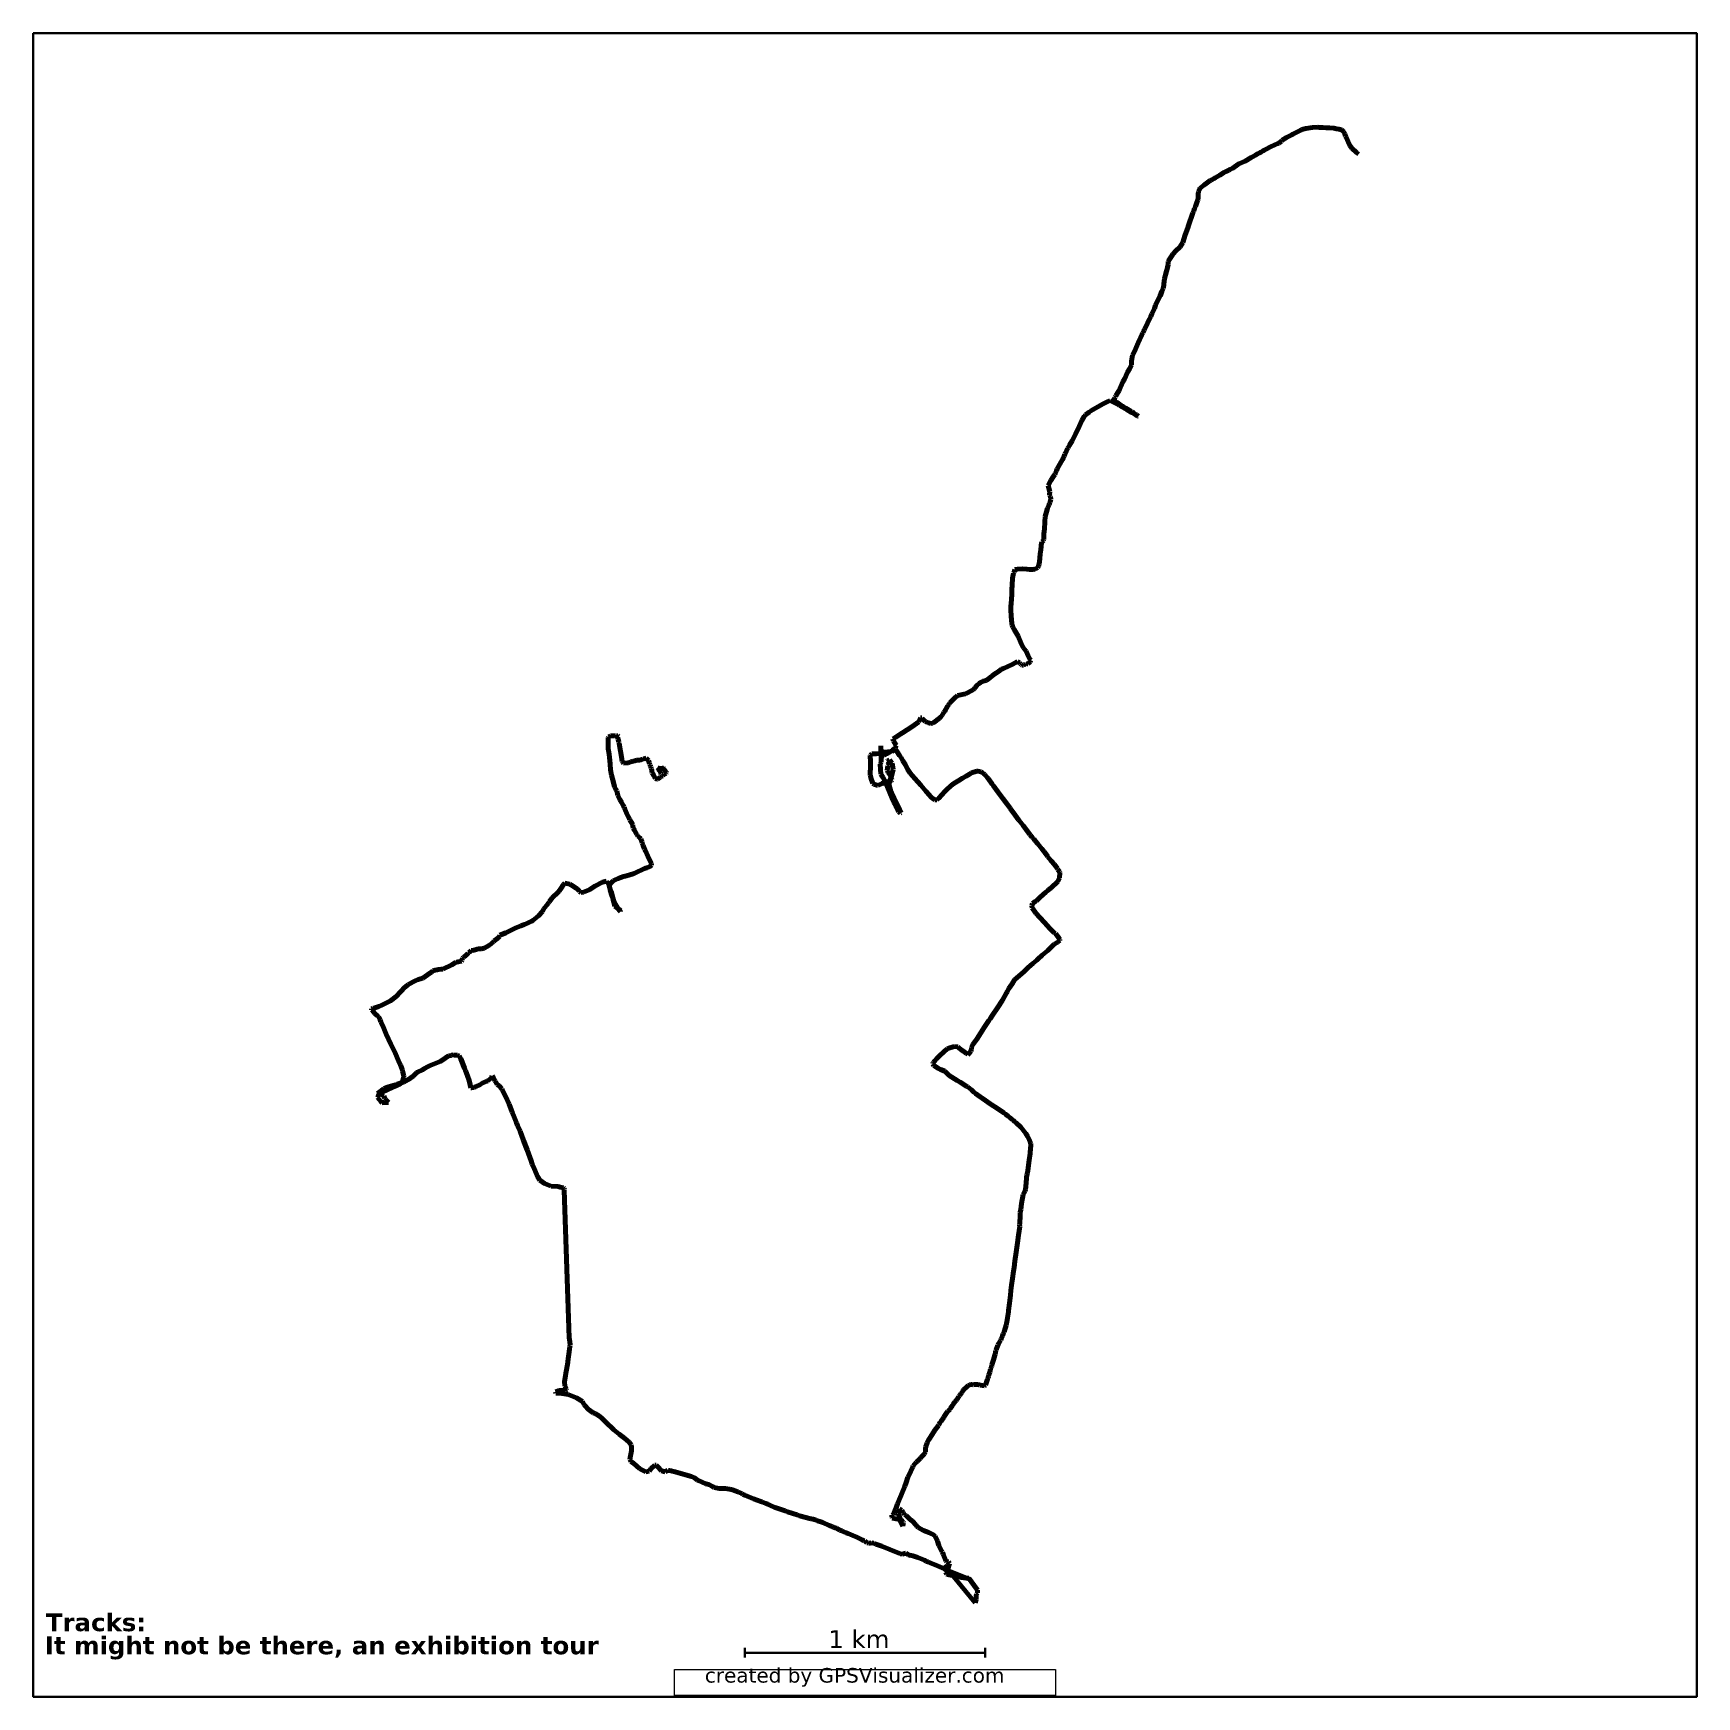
# Model space of a CAD drawing. Header units: inches. Extents: x 0 to 210, y 43 to 254.
import ezdxf

# ---------------------------------------------------------------- set-up
doc = ezdxf.new("R2010")
doc.units = ezdxf.units.IN
doc.header["$MEASUREMENT"] = 0
doc.layers.add('Layer 1', color=7, linetype='Continuous')

# ---------------------------------------------------------------- blocks, each defined once
blk = doc.blocks.new('block 3')
at = {"layer": 'Layer 1', "color": 12, "lineweight": 70, "true_color": 0xcc0000}
blk.add_lwpolyline([(80.01, 160.11), (80.01, 160.11)], dxfattribs=at)
blk = doc.blocks.new('block 4')
at = {"layer": 'Layer 1', "color": 12, "lineweight": 70, "true_color": 0xcc0000}
blk.add_lwpolyline([(80.01, 160.11), (79.73, 160.63)], dxfattribs=at)
blk = doc.blocks.new('block 5')
at = {"layer": 'Layer 1', "color": 12, "lineweight": 70, "true_color": 0xcc0000}
blk.add_lwpolyline([(79.73, 160.63), (79.58, 160.73)], dxfattribs=at)
blk = doc.blocks.new('block 6')
at = {"layer": 'Layer 1', "color": 12, "lineweight": 70, "true_color": 0xcc0000}
blk.add_lwpolyline([(79.58, 160.73), (79.06, 160.76)], dxfattribs=at)
blk = doc.blocks.new('block 7')
at = {"layer": 'Layer 1', "color": 12, "lineweight": 70, "true_color": 0xcc0000}
blk.add_lwpolyline([(79.06, 160.76), (78.97, 160.82)], dxfattribs=at)
blk = doc.blocks.new('block 8')
at = {"layer": 'Layer 1', "color": 12, "lineweight": 70, "true_color": 0xcc0000}
blk.add_lwpolyline([(78.97, 160.82), (78.91, 160.84)], dxfattribs=at)
blk = doc.blocks.new('block 9')
at = {"layer": 'Layer 1', "color": 12, "lineweight": 70, "true_color": 0xcc0000}
blk.add_lwpolyline([(78.91, 160.84), (79.22, 160.49)], dxfattribs=at)
blk = doc.blocks.new('block 10')
at = {"layer": 'Layer 1', "color": 12, "lineweight": 70, "true_color": 0xcc0000}
blk.add_lwpolyline([(79.22, 160.49), (79.15, 160.39)], dxfattribs=at)
blk = doc.blocks.new('block 11')
at = {"layer": 'Layer 1', "color": 12, "lineweight": 70, "true_color": 0xcc0000}
blk.add_lwpolyline([(79.15, 160.39), (78.98, 160.22)], dxfattribs=at)
blk = doc.blocks.new('block 12')
at = {"layer": 'Layer 1', "color": 12, "lineweight": 70, "true_color": 0xcc0000}
blk.add_lwpolyline([(78.98, 160.22), (79.28, 160.3)], dxfattribs=at)
blk = doc.blocks.new('block 13')
at = {"layer": 'Layer 1', "color": 12, "lineweight": 70, "true_color": 0xcc0000}
blk.add_lwpolyline([(79.28, 160.3), (79.39, 160.43)], dxfattribs=at)
blk = doc.blocks.new('block 14')
at = {"layer": 'Layer 1', "color": 12, "lineweight": 70, "true_color": 0xcc0000}
blk.add_lwpolyline([(79.39, 160.43), (79.49, 160.58)], dxfattribs=at)
blk = doc.blocks.new('block 15')
at = {"layer": 'Layer 1', "color": 12, "lineweight": 70, "true_color": 0xcc0000}
blk.add_lwpolyline([(79.49, 160.58), (79.48, 160.64)], dxfattribs=at)
blk = doc.blocks.new('block 16')
at = {"layer": 'Layer 1', "color": 12, "lineweight": 70, "true_color": 0xcc0000}
blk.add_lwpolyline([(79.48, 160.64), (79.46, 160.72)], dxfattribs=at)
blk = doc.blocks.new('block 17')
at = {"layer": 'Layer 1', "color": 12, "lineweight": 70, "true_color": 0xcc0000}
blk.add_lwpolyline([(79.46, 160.72), (79.5, 160.76)], dxfattribs=at)
blk = doc.blocks.new('block 18')
at = {"layer": 'Layer 1', "color": 12, "lineweight": 70, "true_color": 0xcc0000}
blk.add_lwpolyline([(79.5, 160.76), (79.64, 160.77)], dxfattribs=at)
blk = doc.blocks.new('block 19')
at = {"layer": 'Layer 1', "color": 12, "lineweight": 70, "true_color": 0xcc0000}
blk.add_lwpolyline([(79.64, 160.77), (79.69, 160.72)], dxfattribs=at)
blk = doc.blocks.new('block 20')
at = {"layer": 'Layer 1', "color": 12, "lineweight": 70, "true_color": 0xcc0000}
blk.add_lwpolyline([(79.69, 160.72), (79.79, 160.57)], dxfattribs=at)
blk = doc.blocks.new('block 21')
at = {"layer": 'Layer 1', "color": 12, "lineweight": 70, "true_color": 0xcc0000}
blk.add_lwpolyline([(79.79, 160.57), (79.94, 160.35)], dxfattribs=at)
blk = doc.blocks.new('block 22')
at = {"layer": 'Layer 1', "color": 12, "lineweight": 70, "true_color": 0xcc0000}
blk.add_lwpolyline([(79.94, 160.35), (79.98, 160.29)], dxfattribs=at)
blk = doc.blocks.new('block 23')
at = {"layer": 'Layer 1', "color": 12, "lineweight": 70, "true_color": 0xcc0000}
blk.add_lwpolyline([(79.98, 160.29), (80.02, 160.15)], dxfattribs=at)
blk = doc.blocks.new('block 24')
at = {"layer": 'Layer 1', "color": 12, "lineweight": 70, "true_color": 0xcc0000}
blk.add_lwpolyline([(80.02, 160.15), (80.01, 160.1)], dxfattribs=at)
blk = doc.blocks.new('block 25')
at = {"layer": 'Layer 1', "color": 12, "lineweight": 70, "true_color": 0xcc0000}
blk.add_lwpolyline([(80.01, 160.1), (79.99, 160.09)], dxfattribs=at)
blk = doc.blocks.new('block 26')
at = {"layer": 'Layer 1', "color": 12, "lineweight": 70, "true_color": 0xcc0000}
blk.add_lwpolyline([(79.99, 160.09), (79.92, 160.03)], dxfattribs=at)
blk = doc.blocks.new('block 27')
at = {"layer": 'Layer 1', "color": 12, "lineweight": 70, "true_color": 0xcc0000}
blk.add_lwpolyline([(79.92, 160.03), (79.83, 160.01)], dxfattribs=at)
blk = doc.blocks.new('block 28')
at = {"layer": 'Layer 1', "color": 12, "lineweight": 70, "true_color": 0xcc0000}
blk.add_lwpolyline([(79.83, 160.01), (79.75, 160.02)], dxfattribs=at)
blk = doc.blocks.new('block 29')
at = {"layer": 'Layer 1', "color": 12, "lineweight": 70, "true_color": 0xcc0000}
blk.add_lwpolyline([(79.75, 160.02), (79.59, 159.8)], dxfattribs=at)
blk = doc.blocks.new('block 30')
at = {"layer": 'Layer 1', "color": 12, "lineweight": 70, "true_color": 0xcc0000}
blk.add_lwpolyline([(79.59, 159.8), (79.46, 159.73)], dxfattribs=at)
blk = doc.blocks.new('block 31')
at = {"layer": 'Layer 1', "color": 12, "lineweight": 70, "true_color": 0xcc0000}
blk.add_lwpolyline([(79.46, 159.73), (79.34, 159.67)], dxfattribs=at)
blk = doc.blocks.new('block 32')
at = {"layer": 'Layer 1', "color": 12, "lineweight": 70, "true_color": 0xcc0000}
blk.add_lwpolyline([(79.34, 159.67), (79.29, 159.62)], dxfattribs=at)
blk = doc.blocks.new('block 33')
at = {"layer": 'Layer 1', "color": 12, "lineweight": 70, "true_color": 0xcc0000}
blk.add_lwpolyline([(79.29, 159.62), (79.22, 159.6)], dxfattribs=at)
blk = doc.blocks.new('block 34')
at = {"layer": 'Layer 1', "color": 12, "lineweight": 70, "true_color": 0xcc0000}
blk.add_lwpolyline([(79.22, 159.6), (79.13, 159.52)], dxfattribs=at)
blk = doc.blocks.new('block 35')
at = {"layer": 'Layer 1', "color": 12, "lineweight": 70, "true_color": 0xcc0000}
blk.add_lwpolyline([(79.13, 159.52), (78.89, 159.38)], dxfattribs=at)
blk = doc.blocks.new('block 36')
at = {"layer": 'Layer 1', "color": 12, "lineweight": 70, "true_color": 0xcc0000}
blk.add_lwpolyline([(78.89, 159.38), (78.86, 159.36)], dxfattribs=at)
blk = doc.blocks.new('block 37')
at = {"layer": 'Layer 1', "color": 12, "lineweight": 70, "true_color": 0xcc0000}
blk.add_lwpolyline([(78.86, 159.36), (78.6, 159.44)], dxfattribs=at)
blk = doc.blocks.new('block 38')
at = {"layer": 'Layer 1', "color": 12, "lineweight": 70, "true_color": 0xcc0000}
blk.add_lwpolyline([(78.6, 159.44), (78.53, 159.68)], dxfattribs=at)
blk = doc.blocks.new('block 39')
at = {"layer": 'Layer 1', "color": 12, "lineweight": 70, "true_color": 0xcc0000}
blk.add_lwpolyline([(78.53, 159.68), (78.44, 159.83)], dxfattribs=at)
blk = doc.blocks.new('block 40')
at = {"layer": 'Layer 1', "color": 12, "lineweight": 70, "true_color": 0xcc0000}
blk.add_lwpolyline([(78.44, 159.83), (78.31, 160.03)], dxfattribs=at)
blk = doc.blocks.new('block 41')
at = {"layer": 'Layer 1', "color": 12, "lineweight": 70, "true_color": 0xcc0000}
blk.add_lwpolyline([(78.31, 160.03), (78.24, 160.17)], dxfattribs=at)
blk = doc.blocks.new('block 42')
at = {"layer": 'Layer 1', "color": 12, "lineweight": 70, "true_color": 0xcc0000}
blk.add_lwpolyline([(78.24, 160.17), (78.18, 160.31)], dxfattribs=at)
blk = doc.blocks.new('block 43')
at = {"layer": 'Layer 1', "color": 12, "lineweight": 70, "true_color": 0xcc0000}
blk.add_lwpolyline([(78.18, 160.31), (78.16, 160.47)], dxfattribs=at)
blk = doc.blocks.new('block 44')
at = {"layer": 'Layer 1', "color": 12, "lineweight": 70, "true_color": 0xcc0000}
blk.add_lwpolyline([(78.16, 160.47), (78.13, 160.67)], dxfattribs=at)
blk = doc.blocks.new('block 45')
at = {"layer": 'Layer 1', "color": 12, "lineweight": 70, "true_color": 0xcc0000}
blk.add_lwpolyline([(78.13, 160.67), (78.1, 160.72)], dxfattribs=at)
blk = doc.blocks.new('block 46')
at = {"layer": 'Layer 1', "color": 12, "lineweight": 70, "true_color": 0xcc0000}
blk.add_lwpolyline([(78.1, 160.72), (78.04, 160.91)], dxfattribs=at)
blk = doc.blocks.new('block 47')
at = {"layer": 'Layer 1', "color": 12, "lineweight": 70, "true_color": 0xcc0000}
blk.add_lwpolyline([(78.04, 160.91), (78.02, 161.01)], dxfattribs=at)
blk = doc.blocks.new('block 48')
at = {"layer": 'Layer 1', "color": 12, "lineweight": 70, "true_color": 0xcc0000}
blk.add_lwpolyline([(78.02, 161.01), (77.96, 161.13)], dxfattribs=at)
blk = doc.blocks.new('block 49')
at = {"layer": 'Layer 1', "color": 12, "lineweight": 70, "true_color": 0xcc0000}
blk.add_lwpolyline([(77.96, 161.13), (77.89, 161.28)], dxfattribs=at)
blk = doc.blocks.new('block 50')
at = {"layer": 'Layer 1', "color": 12, "lineweight": 70, "true_color": 0xcc0000}
blk.add_lwpolyline([(77.89, 161.28), (77.84, 161.46)], dxfattribs=at)
blk = doc.blocks.new('block 51')
at = {"layer": 'Layer 1', "color": 12, "lineweight": 70, "true_color": 0xcc0000}
blk.add_lwpolyline([(77.84, 161.46), (77.78, 161.75)], dxfattribs=at)
blk = doc.blocks.new('block 52')
at = {"layer": 'Layer 1', "color": 12, "lineweight": 70, "true_color": 0xcc0000}
blk.add_lwpolyline([(77.78, 161.75), (77.48, 162.03)], dxfattribs=at)
blk = doc.blocks.new('block 53')
at = {"layer": 'Layer 1', "color": 12, "lineweight": 70, "true_color": 0xcc0000}
blk.add_lwpolyline([(77.48, 162.03), (77.15, 161.95)], dxfattribs=at)
blk = doc.blocks.new('block 54')
at = {"layer": 'Layer 1', "color": 12, "lineweight": 70, "true_color": 0xcc0000}
blk.add_lwpolyline([(77.15, 161.95), (77.07, 161.92)], dxfattribs=at)
blk = doc.blocks.new('block 55')
at = {"layer": 'Layer 1', "color": 12, "lineweight": 70, "true_color": 0xcc0000}
blk.add_lwpolyline([(77.07, 161.92), (76.92, 161.87)], dxfattribs=at)
blk = doc.blocks.new('block 56')
at = {"layer": 'Layer 1', "color": 12, "lineweight": 70, "true_color": 0xcc0000}
blk.add_lwpolyline([(76.92, 161.87), (76.68, 161.79)], dxfattribs=at)
blk = doc.blocks.new('block 57')
at = {"layer": 'Layer 1', "color": 12, "lineweight": 70, "true_color": 0xcc0000}
blk.add_lwpolyline([(76.68, 161.79), (76.54, 161.76)], dxfattribs=at)
blk = doc.blocks.new('block 58')
at = {"layer": 'Layer 1', "color": 12, "lineweight": 70, "true_color": 0xcc0000}
blk.add_lwpolyline([(76.54, 161.76), (76.29, 161.77)], dxfattribs=at)
blk = doc.blocks.new('block 59')
at = {"layer": 'Layer 1', "color": 12, "lineweight": 70, "true_color": 0xcc0000}
blk.add_lwpolyline([(76.29, 161.77), (76.02, 161.69)], dxfattribs=at)
blk = doc.blocks.new('block 60')
at = {"layer": 'Layer 1', "color": 12, "lineweight": 70, "true_color": 0xcc0000}
blk.add_lwpolyline([(76.02, 161.69), (75.92, 161.66)], dxfattribs=at)
blk = doc.blocks.new('block 61')
at = {"layer": 'Layer 1', "color": 12, "lineweight": 70, "true_color": 0xcc0000}
blk.add_lwpolyline([(75.92, 161.66), (75.82, 161.64)], dxfattribs=at)
blk = doc.blocks.new('block 62')
at = {"layer": 'Layer 1', "color": 12, "lineweight": 70, "true_color": 0xcc0000}
blk.add_lwpolyline([(75.82, 161.64), (75.51, 161.56)], dxfattribs=at)
blk = doc.blocks.new('block 63')
at = {"layer": 'Layer 1', "color": 12, "lineweight": 70, "true_color": 0xcc0000}
blk.add_lwpolyline([(75.51, 161.56), (75.31, 161.49)], dxfattribs=at)
blk = doc.blocks.new('block 64')
at = {"layer": 'Layer 1', "color": 12, "lineweight": 70, "true_color": 0xcc0000}
blk.add_lwpolyline([(75.31, 161.49), (75.2, 161.45)], dxfattribs=at)
blk = doc.blocks.new('block 65')
at = {"layer": 'Layer 1', "color": 12, "lineweight": 70, "true_color": 0xcc0000}
blk.add_lwpolyline([(75.2, 161.45), (74.61, 161.39)], dxfattribs=at)
blk = doc.blocks.new('block 66')
at = {"layer": 'Layer 1', "color": 12, "lineweight": 70, "true_color": 0xcc0000}
blk.add_lwpolyline([(74.61, 161.39), (74.46, 161.54)], dxfattribs=at)
blk = doc.blocks.new('block 67')
at = {"layer": 'Layer 1', "color": 12, "lineweight": 70, "true_color": 0xcc0000}
blk.add_lwpolyline([(74.46, 161.54), (74.43, 161.62)], dxfattribs=at)
blk = doc.blocks.new('block 68')
at = {"layer": 'Layer 1', "color": 12, "lineweight": 70, "true_color": 0xcc0000}
blk.add_lwpolyline([(74.43, 161.62), (74.33, 162.2)], dxfattribs=at)
blk = doc.blocks.new('block 69')
at = {"layer": 'Layer 1', "color": 12, "lineweight": 70, "true_color": 0xcc0000}
blk.add_lwpolyline([(74.33, 162.2), (74.2, 162.9)], dxfattribs=at)
blk = doc.blocks.new('block 70')
at = {"layer": 'Layer 1', "color": 12, "lineweight": 70, "true_color": 0xcc0000}
blk.add_lwpolyline([(74.2, 162.9), (74.04, 163.86)], dxfattribs=at)
blk = doc.blocks.new('block 71')
at = {"layer": 'Layer 1', "color": 12, "lineweight": 70, "true_color": 0xcc0000}
blk.add_lwpolyline([(74.04, 163.86), (74.05, 163.9)], dxfattribs=at)
blk = doc.blocks.new('block 72')
at = {"layer": 'Layer 1', "color": 12, "lineweight": 70, "true_color": 0xcc0000}
blk.add_lwpolyline([(74.05, 163.9), (74.01, 164)], dxfattribs=at)
blk = doc.blocks.new('block 73')
at = {"layer": 'Layer 1', "color": 12, "lineweight": 70, "true_color": 0xcc0000}
blk.add_lwpolyline([(74.01, 164), (74, 164.1)], dxfattribs=at)
blk = doc.blocks.new('block 74')
at = {"layer": 'Layer 1', "color": 12, "lineweight": 70, "true_color": 0xcc0000}
blk.add_lwpolyline([(74, 164.1), (73.92, 164.38)], dxfattribs=at)
blk = doc.blocks.new('block 75')
at = {"layer": 'Layer 1', "color": 12, "lineweight": 70, "true_color": 0xcc0000}
blk.add_lwpolyline([(73.92, 164.38), (73.88, 164.59)], dxfattribs=at)
blk = doc.blocks.new('block 76')
at = {"layer": 'Layer 1', "color": 12, "lineweight": 70, "true_color": 0xcc0000}
blk.add_lwpolyline([(73.88, 164.59), (73.9, 164.7)], dxfattribs=at)
blk = doc.blocks.new('block 77')
at = {"layer": 'Layer 1', "color": 12, "lineweight": 70, "true_color": 0xcc0000}
blk.add_lwpolyline([(73.9, 164.7), (74.02, 164.77)], dxfattribs=at)
blk = doc.blocks.new('block 78')
at = {"layer": 'Layer 1', "color": 12, "lineweight": 70, "true_color": 0xcc0000}
blk.add_lwpolyline([(74.02, 164.77), (73.89, 164.84)], dxfattribs=at)
blk = doc.blocks.new('block 79')
at = {"layer": 'Layer 1', "color": 12, "lineweight": 70, "true_color": 0xcc0000}
blk.add_lwpolyline([(73.89, 164.84), (73.83, 164.86)], dxfattribs=at)
blk = doc.blocks.new('block 80')
at = {"layer": 'Layer 1', "color": 12, "lineweight": 70, "true_color": 0xcc0000}
blk.add_lwpolyline([(73.83, 164.86), (73.7, 164.86)], dxfattribs=at)
blk = doc.blocks.new('block 81')
at = {"layer": 'Layer 1', "color": 12, "lineweight": 70, "true_color": 0xcc0000}
blk.add_lwpolyline([(73.7, 164.86), (73.62, 164.87)], dxfattribs=at)
blk = doc.blocks.new('block 82')
at = {"layer": 'Layer 1', "color": 12, "lineweight": 70, "true_color": 0xcc0000}
blk.add_lwpolyline([(73.62, 164.87), (73.46, 164.84)], dxfattribs=at)
blk = doc.blocks.new('block 83')
at = {"layer": 'Layer 1', "color": 12, "lineweight": 70, "true_color": 0xcc0000}
blk.add_lwpolyline([(73.46, 164.84), (73.38, 164.84)], dxfattribs=at)
blk = doc.blocks.new('block 84')
at = {"layer": 'Layer 1', "color": 12, "lineweight": 70, "true_color": 0xcc0000}
blk.add_lwpolyline([(73.38, 164.84), (73.23, 164.83)], dxfattribs=at)
blk = doc.blocks.new('block 85')
at = {"layer": 'Layer 1', "color": 12, "lineweight": 70, "true_color": 0xcc0000}
blk.add_lwpolyline([(73.23, 164.83), (73.18, 164.85)], dxfattribs=at)
blk = doc.blocks.new('block 86')
at = {"layer": 'Layer 1', "color": 12, "lineweight": 70, "true_color": 0xcc0000}
blk.add_lwpolyline([(73.18, 164.85), (73.06, 164.84)], dxfattribs=at)
blk = doc.blocks.new('block 87')
at = {"layer": 'Layer 1', "color": 12, "lineweight": 70, "true_color": 0xcc0000}
blk.add_lwpolyline([(73.06, 164.84), (73, 164.84)], dxfattribs=at)
blk = doc.blocks.new('block 88')
at = {"layer": 'Layer 1', "color": 12, "lineweight": 70, "true_color": 0xcc0000}
blk.add_lwpolyline([(73, 164.84), (72.94, 164.83)], dxfattribs=at)
blk = doc.blocks.new('block 89')
at = {"layer": 'Layer 1', "color": 12, "lineweight": 70, "true_color": 0xcc0000}
blk.add_lwpolyline([(72.94, 164.83), (72.72, 164.74)], dxfattribs=at)
blk = doc.blocks.new('block 90')
at = {"layer": 'Layer 1', "color": 12, "lineweight": 70, "true_color": 0xcc0000}
blk.add_lwpolyline([(72.72, 164.74), (72.65, 164.55)], dxfattribs=at)
blk = doc.blocks.new('block 91')
at = {"layer": 'Layer 1', "color": 12, "lineweight": 70, "true_color": 0xcc0000}
blk.add_lwpolyline([(72.65, 164.55), (72.65, 164.2)], dxfattribs=at)
blk = doc.blocks.new('block 92')
at = {"layer": 'Layer 1', "color": 12, "lineweight": 70, "true_color": 0xcc0000}
blk.add_lwpolyline([(72.65, 164.2), (72.64, 164.1)], dxfattribs=at)
blk = doc.blocks.new('block 93')
at = {"layer": 'Layer 1', "color": 12, "lineweight": 70, "true_color": 0xcc0000}
blk.add_lwpolyline([(72.64, 164.1), (72.67, 163.66)], dxfattribs=at)
blk = doc.blocks.new('block 94')
at = {"layer": 'Layer 1', "color": 12, "lineweight": 70, "true_color": 0xcc0000}
blk.add_lwpolyline([(72.67, 163.66), (72.66, 163.32)], dxfattribs=at)
blk = doc.blocks.new('block 95')
at = {"layer": 'Layer 1', "color": 12, "lineweight": 70, "true_color": 0xcc0000}
blk.add_lwpolyline([(72.66, 163.32), (72.68, 163.21)], dxfattribs=at)
blk = doc.blocks.new('block 96')
at = {"layer": 'Layer 1', "color": 12, "lineweight": 70, "true_color": 0xcc0000}
blk.add_lwpolyline([(72.68, 163.21), (72.74, 162.79)], dxfattribs=at)
blk = doc.blocks.new('block 97')
at = {"layer": 'Layer 1', "color": 12, "lineweight": 70, "true_color": 0xcc0000}
blk.add_lwpolyline([(72.74, 162.79), (72.78, 162.48)], dxfattribs=at)
blk = doc.blocks.new('block 98')
at = {"layer": 'Layer 1', "color": 12, "lineweight": 70, "true_color": 0xcc0000}
blk.add_lwpolyline([(72.78, 162.48), (72.83, 162.15)], dxfattribs=at)
blk = doc.blocks.new('block 99')
at = {"layer": 'Layer 1', "color": 12, "lineweight": 70, "true_color": 0xcc0000}
blk.add_lwpolyline([(72.83, 162.15), (72.92, 161.27)], dxfattribs=at)
blk = doc.blocks.new('block 100')
at = {"layer": 'Layer 1', "color": 12, "lineweight": 70, "true_color": 0xcc0000}
blk.add_lwpolyline([(72.92, 161.27), (72.97, 160.55)], dxfattribs=at)
blk = doc.blocks.new('block 101')
at = {"layer": 'Layer 1', "color": 12, "lineweight": 70, "true_color": 0xcc0000}
blk.add_lwpolyline([(72.97, 160.55), (73.1, 159.87)], dxfattribs=at)
blk = doc.blocks.new('block 102')
at = {"layer": 'Layer 1', "color": 12, "lineweight": 70, "true_color": 0xcc0000}
blk.add_lwpolyline([(73.1, 159.87), (73.29, 159.1)], dxfattribs=at)
blk = doc.blocks.new('block 103')
at = {"layer": 'Layer 1', "color": 12, "lineweight": 70, "true_color": 0xcc0000}
blk.add_lwpolyline([(73.29, 159.1), (73.45, 158.41)], dxfattribs=at)
blk = doc.blocks.new('block 104')
at = {"layer": 'Layer 1', "color": 12, "lineweight": 70, "true_color": 0xcc0000}
blk.add_lwpolyline([(73.45, 158.41), (73.49, 158.32)], dxfattribs=at)
blk = doc.blocks.new('block 105')
at = {"layer": 'Layer 1', "color": 12, "lineweight": 70, "true_color": 0xcc0000}
blk.add_lwpolyline([(73.49, 158.32), (73.61, 158.06)], dxfattribs=at)
blk = doc.blocks.new('block 106')
at = {"layer": 'Layer 1', "color": 12, "lineweight": 70, "true_color": 0xcc0000}
blk.add_lwpolyline([(73.61, 158.06), (73.74, 157.91)], dxfattribs=at)
blk = doc.blocks.new('block 107')
at = {"layer": 'Layer 1', "color": 12, "lineweight": 70, "true_color": 0xcc0000}
blk.add_lwpolyline([(73.74, 157.91), (73.9, 157.3)], dxfattribs=at)
blk = doc.blocks.new('block 108')
at = {"layer": 'Layer 1', "color": 12, "lineweight": 70, "true_color": 0xcc0000}
blk.add_lwpolyline([(73.9, 157.3), (74.14, 156.81)], dxfattribs=at)
blk = doc.blocks.new('block 109')
at = {"layer": 'Layer 1', "color": 12, "lineweight": 70, "true_color": 0xcc0000}
blk.add_lwpolyline([(74.14, 156.81), (74.35, 156.45)], dxfattribs=at)
blk = doc.blocks.new('block 110')
at = {"layer": 'Layer 1', "color": 12, "lineweight": 70, "true_color": 0xcc0000}
blk.add_lwpolyline([(74.35, 156.45), (74.57, 156.06)], dxfattribs=at)
blk = doc.blocks.new('block 111')
at = {"layer": 'Layer 1', "color": 12, "lineweight": 70, "true_color": 0xcc0000}
blk.add_lwpolyline([(74.57, 156.06), (74.67, 155.83)], dxfattribs=at)
blk = doc.blocks.new('block 112')
at = {"layer": 'Layer 1', "color": 12, "lineweight": 70, "true_color": 0xcc0000}
blk.add_lwpolyline([(74.67, 155.83), (74.72, 155.7)], dxfattribs=at)
blk = doc.blocks.new('block 113')
at = {"layer": 'Layer 1', "color": 12, "lineweight": 70, "true_color": 0xcc0000}
blk.add_lwpolyline([(74.72, 155.7), (74.8, 155.5)], dxfattribs=at)
blk = doc.blocks.new('block 114')
at = {"layer": 'Layer 1', "color": 12, "lineweight": 70, "true_color": 0xcc0000}
blk.add_lwpolyline([(74.8, 155.5), (75.01, 154.98)], dxfattribs=at)
blk = doc.blocks.new('block 115')
at = {"layer": 'Layer 1', "color": 12, "lineweight": 70, "true_color": 0xcc0000}
blk.add_lwpolyline([(75.01, 154.98), (75.19, 154.63)], dxfattribs=at)
blk = doc.blocks.new('block 116')
at = {"layer": 'Layer 1', "color": 12, "lineweight": 70, "true_color": 0xcc0000}
blk.add_lwpolyline([(75.19, 154.63), (75.34, 154.34)], dxfattribs=at)
blk = doc.blocks.new('block 117')
at = {"layer": 'Layer 1', "color": 12, "lineweight": 70, "true_color": 0xcc0000}
blk.add_lwpolyline([(75.34, 154.34), (75.4, 154.25)], dxfattribs=at)
blk = doc.blocks.new('block 118')
at = {"layer": 'Layer 1', "color": 12, "lineweight": 70, "true_color": 0xcc0000}
blk.add_lwpolyline([(75.4, 154.25), (75.73, 153.69)], dxfattribs=at)
blk = doc.blocks.new('block 119')
at = {"layer": 'Layer 1', "color": 12, "lineweight": 70, "true_color": 0xcc0000}
blk.add_lwpolyline([(75.73, 153.69), (75.76, 153.58)], dxfattribs=at)
blk = doc.blocks.new('block 120')
at = {"layer": 'Layer 1', "color": 12, "lineweight": 70, "true_color": 0xcc0000}
blk.add_lwpolyline([(75.76, 153.58), (75.79, 153.48)], dxfattribs=at)
blk = doc.blocks.new('block 121')
at = {"layer": 'Layer 1', "color": 12, "lineweight": 70, "true_color": 0xcc0000}
blk.add_lwpolyline([(75.79, 153.48), (75.84, 153.18)], dxfattribs=at)
blk = doc.blocks.new('block 122')
at = {"layer": 'Layer 1', "color": 12, "lineweight": 70, "true_color": 0xcc0000}
blk.add_lwpolyline([(75.84, 153.18), (75.98, 152.92)], dxfattribs=at)
blk = doc.blocks.new('block 123')
at = {"layer": 'Layer 1', "color": 12, "lineweight": 70, "true_color": 0xcc0000}
blk.add_lwpolyline([(75.98, 152.92), (76.02, 152.83)], dxfattribs=at)
blk = doc.blocks.new('block 124')
at = {"layer": 'Layer 1', "color": 12, "lineweight": 70, "true_color": 0xcc0000}
blk.add_lwpolyline([(76.02, 152.83), (76.15, 152.59)], dxfattribs=at)
blk = doc.blocks.new('block 125')
at = {"layer": 'Layer 1', "color": 12, "lineweight": 70, "true_color": 0xcc0000}
blk.add_lwpolyline([(76.15, 152.59), (76.25, 152.41)], dxfattribs=at)
blk = doc.blocks.new('block 126')
at = {"layer": 'Layer 1', "color": 12, "lineweight": 70, "true_color": 0xcc0000}
blk.add_lwpolyline([(76.25, 152.41), (76.31, 152.32)], dxfattribs=at)
blk = doc.blocks.new('block 127')
at = {"layer": 'Layer 1', "color": 12, "lineweight": 70, "true_color": 0xcc0000}
blk.add_lwpolyline([(76.31, 152.32), (76.42, 152.15)], dxfattribs=at)
blk = doc.blocks.new('block 128')
at = {"layer": 'Layer 1', "color": 12, "lineweight": 70, "true_color": 0xcc0000}
blk.add_lwpolyline([(76.42, 152.15), (76.67, 151.97)], dxfattribs=at)
blk = doc.blocks.new('block 129')
at = {"layer": 'Layer 1', "color": 12, "lineweight": 70, "true_color": 0xcc0000}
blk.add_lwpolyline([(76.67, 151.97), (76.81, 151.82)], dxfattribs=at)
blk = doc.blocks.new('block 130')
at = {"layer": 'Layer 1', "color": 12, "lineweight": 70, "true_color": 0xcc0000}
blk.add_lwpolyline([(76.81, 151.82), (76.91, 151.5)], dxfattribs=at)
blk = doc.blocks.new('block 131')
at = {"layer": 'Layer 1', "color": 12, "lineweight": 70, "true_color": 0xcc0000}
blk.add_lwpolyline([(76.91, 151.5), (76.97, 151.29)], dxfattribs=at)
blk = doc.blocks.new('block 132')
at = {"layer": 'Layer 1', "color": 12, "lineweight": 70, "true_color": 0xcc0000}
blk.add_lwpolyline([(76.97, 151.29), (77.09, 150.97)], dxfattribs=at)
blk = doc.blocks.new('block 133')
at = {"layer": 'Layer 1', "color": 12, "lineweight": 70, "true_color": 0xcc0000}
blk.add_lwpolyline([(77.09, 150.97), (77.27, 150.53)], dxfattribs=at)
blk = doc.blocks.new('block 134')
at = {"layer": 'Layer 1', "color": 12, "lineweight": 70, "true_color": 0xcc0000}
blk.add_lwpolyline([(77.27, 150.53), (77.36, 150.3)], dxfattribs=at)
blk = doc.blocks.new('block 135')
at = {"layer": 'Layer 1', "color": 12, "lineweight": 70, "true_color": 0xcc0000}
blk.add_lwpolyline([(77.36, 150.3), (77.68, 149.65)], dxfattribs=at)
blk = doc.blocks.new('block 136')
at = {"layer": 'Layer 1', "color": 12, "lineweight": 70, "true_color": 0xcc0000}
blk.add_lwpolyline([(77.68, 149.65), (77.99, 148.99)], dxfattribs=at)
blk = doc.blocks.new('block 137')
at = {"layer": 'Layer 1', "color": 12, "lineweight": 70, "true_color": 0xcc0000}
blk.add_lwpolyline([(77.99, 148.99), (78.12, 148.69)], dxfattribs=at)
blk = doc.blocks.new('block 138')
at = {"layer": 'Layer 1', "color": 12, "lineweight": 70, "true_color": 0xcc0000}
blk.add_lwpolyline([(78.12, 148.69), (78.12, 148.48)], dxfattribs=at)
blk = doc.blocks.new('block 139')
at = {"layer": 'Layer 1', "color": 12, "lineweight": 70, "true_color": 0xcc0000}
blk.add_lwpolyline([(78.12, 148.48), (78.06, 148.42)], dxfattribs=at)
blk = doc.blocks.new('block 140')
at = {"layer": 'Layer 1', "color": 12, "lineweight": 70, "true_color": 0xcc0000}
blk.add_lwpolyline([(78.06, 148.42), (77.92, 148.33)], dxfattribs=at)
blk = doc.blocks.new('block 141')
at = {"layer": 'Layer 1', "color": 12, "lineweight": 70, "true_color": 0xcc0000}
blk.add_lwpolyline([(77.92, 148.33), (77.83, 148.29)], dxfattribs=at)
blk = doc.blocks.new('block 142')
at = {"layer": 'Layer 1', "color": 12, "lineweight": 70, "true_color": 0xcc0000}
blk.add_lwpolyline([(77.83, 148.29), (77.56, 148.18)], dxfattribs=at)
blk = doc.blocks.new('block 143')
at = {"layer": 'Layer 1', "color": 12, "lineweight": 70, "true_color": 0xcc0000}
blk.add_lwpolyline([(77.56, 148.18), (77.36, 148.1)], dxfattribs=at)
blk = doc.blocks.new('block 144')
at = {"layer": 'Layer 1', "color": 12, "lineweight": 70, "true_color": 0xcc0000}
blk.add_lwpolyline([(77.36, 148.1), (77.26, 148.06)], dxfattribs=at)
blk = doc.blocks.new('block 145')
at = {"layer": 'Layer 1', "color": 12, "lineweight": 70, "true_color": 0xcc0000}
blk.add_lwpolyline([(77.26, 148.06), (76.85, 147.88)], dxfattribs=at)
blk = doc.blocks.new('block 146')
at = {"layer": 'Layer 1', "color": 12, "lineweight": 70, "true_color": 0xcc0000}
blk.add_lwpolyline([(76.85, 147.88), (76.74, 147.81)], dxfattribs=at)
blk = doc.blocks.new('block 147')
at = {"layer": 'Layer 1', "color": 12, "lineweight": 70, "true_color": 0xcc0000}
blk.add_lwpolyline([(76.74, 147.81), (76.54, 147.74)], dxfattribs=at)
blk = doc.blocks.new('block 148')
at = {"layer": 'Layer 1', "color": 12, "lineweight": 70, "true_color": 0xcc0000}
blk.add_lwpolyline([(76.54, 147.74), (76.19, 147.56)], dxfattribs=at)
blk = doc.blocks.new('block 149')
at = {"layer": 'Layer 1', "color": 12, "lineweight": 70, "true_color": 0xcc0000}
blk.add_lwpolyline([(76.19, 147.56), (75.96, 147.46)], dxfattribs=at)
blk = doc.blocks.new('block 150')
at = {"layer": 'Layer 1', "color": 12, "lineweight": 70, "true_color": 0xcc0000}
blk.add_lwpolyline([(75.96, 147.46), (75.27, 147.25)], dxfattribs=at)
blk = doc.blocks.new('block 151')
at = {"layer": 'Layer 1', "color": 12, "lineweight": 70, "true_color": 0xcc0000}
blk.add_lwpolyline([(75.27, 147.25), (74.83, 147.12)], dxfattribs=at)
blk = doc.blocks.new('block 152')
at = {"layer": 'Layer 1', "color": 12, "lineweight": 70, "true_color": 0xcc0000}
blk.add_lwpolyline([(74.83, 147.12), (74.61, 147.06)], dxfattribs=at)
blk = doc.blocks.new('block 153')
at = {"layer": 'Layer 1', "color": 12, "lineweight": 70, "true_color": 0xcc0000}
blk.add_lwpolyline([(74.61, 147.06), (73.92, 146.83)], dxfattribs=at)
blk = doc.blocks.new('block 154')
at = {"layer": 'Layer 1', "color": 12, "lineweight": 70, "true_color": 0xcc0000}
blk.add_lwpolyline([(73.92, 146.83), (73.56, 146.65)], dxfattribs=at)
blk = doc.blocks.new('block 155')
at = {"layer": 'Layer 1', "color": 12, "lineweight": 70, "true_color": 0xcc0000}
blk.add_lwpolyline([(73.56, 146.65), (73.31, 146.51)], dxfattribs=at)
blk = doc.blocks.new('block 156')
at = {"layer": 'Layer 1', "color": 12, "lineweight": 70, "true_color": 0xcc0000}
blk.add_lwpolyline([(73.31, 146.51), (73.2, 146.44)], dxfattribs=at)
blk = doc.blocks.new('block 157')
at = {"layer": 'Layer 1', "color": 12, "lineweight": 70, "true_color": 0xcc0000}
blk.add_lwpolyline([(73.2, 146.44), (72.87, 146.1)], dxfattribs=at)
blk = doc.blocks.new('block 158')
at = {"layer": 'Layer 1', "color": 12, "lineweight": 70, "true_color": 0xcc0000}
blk.add_lwpolyline([(72.87, 146.1), (72.82, 145.75)], dxfattribs=at)
blk = doc.blocks.new('block 159')
at = {"layer": 'Layer 1', "color": 12, "lineweight": 70, "true_color": 0xcc0000}
blk.add_lwpolyline([(72.82, 145.75), (72.85, 145.65)], dxfattribs=at)
blk = doc.blocks.new('block 160')
at = {"layer": 'Layer 1', "color": 12, "lineweight": 70, "true_color": 0xcc0000}
blk.add_lwpolyline([(72.85, 145.65), (73.03, 145.18)], dxfattribs=at)
blk = doc.blocks.new('block 161')
at = {"layer": 'Layer 1', "color": 12, "lineweight": 70, "true_color": 0xcc0000}
blk.add_lwpolyline([(73.03, 145.18), (73.2, 144.53)], dxfattribs=at)
blk = doc.blocks.new('block 162')
at = {"layer": 'Layer 1', "color": 12, "lineweight": 70, "true_color": 0xcc0000}
blk.add_lwpolyline([(73.2, 144.53), (73.28, 144.13)], dxfattribs=at)
blk = doc.blocks.new('block 163')
at = {"layer": 'Layer 1', "color": 12, "lineweight": 70, "true_color": 0xcc0000}
blk.add_lwpolyline([(73.28, 144.13), (73.38, 143.83)], dxfattribs=at)
blk = doc.blocks.new('block 164')
at = {"layer": 'Layer 1', "color": 12, "lineweight": 70, "true_color": 0xcc0000}
blk.add_lwpolyline([(73.38, 143.83), (73.52, 143.32)], dxfattribs=at)
blk = doc.blocks.new('block 165')
at = {"layer": 'Layer 1', "color": 12, "lineweight": 70, "true_color": 0xcc0000}
blk.add_lwpolyline([(73.52, 143.32), (73.85, 143.07)], dxfattribs=at)
blk = doc.blocks.new('block 166')
at = {"layer": 'Layer 1', "color": 12, "lineweight": 70, "true_color": 0xcc0000}
blk.add_lwpolyline([(73.85, 143.07), (74.14, 142.74)], dxfattribs=at)
blk = doc.blocks.new('block 167')
at = {"layer": 'Layer 1', "color": 12, "lineweight": 70, "true_color": 0xcc0000}
blk.add_lwpolyline([(74.14, 142.74), (74.23, 142.63)], dxfattribs=at)
blk = doc.blocks.new('block 168')
at = {"layer": 'Layer 1', "color": 12, "lineweight": 70, "true_color": 0xcc0000}
blk.add_lwpolyline([(74.23, 142.63), (74.2, 142.77)], dxfattribs=at)
blk = doc.blocks.new('block 169')
at = {"layer": 'Layer 1', "color": 12, "lineweight": 70, "true_color": 0xcc0000}
blk.add_lwpolyline([(74.2, 142.77), (73.82, 143.11)], dxfattribs=at)
blk = doc.blocks.new('block 170')
at = {"layer": 'Layer 1', "color": 12, "lineweight": 70, "true_color": 0xcc0000}
blk.add_lwpolyline([(73.82, 143.11), (73.46, 143.74)], dxfattribs=at)
blk = doc.blocks.new('block 171')
at = {"layer": 'Layer 1', "color": 12, "lineweight": 70, "true_color": 0xcc0000}
blk.add_lwpolyline([(73.46, 143.74), (73.35, 144.08)], dxfattribs=at)
blk = doc.blocks.new('block 172')
at = {"layer": 'Layer 1', "color": 12, "lineweight": 70, "true_color": 0xcc0000}
blk.add_lwpolyline([(73.35, 144.08), (73.3, 144.31)], dxfattribs=at)
blk = doc.blocks.new('block 173')
at = {"layer": 'Layer 1', "color": 12, "lineweight": 70, "true_color": 0xcc0000}
blk.add_lwpolyline([(73.3, 144.31), (73.18, 144.55)], dxfattribs=at)
blk = doc.blocks.new('block 174')
at = {"layer": 'Layer 1', "color": 12, "lineweight": 70, "true_color": 0xcc0000}
blk.add_lwpolyline([(73.18, 144.55), (72.93, 145.32)], dxfattribs=at)
blk = doc.blocks.new('block 175')
at = {"layer": 'Layer 1', "color": 12, "lineweight": 70, "true_color": 0xcc0000}
blk.add_lwpolyline([(72.93, 145.32), (72.9, 145.43)], dxfattribs=at)
blk = doc.blocks.new('block 176')
at = {"layer": 'Layer 1', "color": 12, "lineweight": 70, "true_color": 0xcc0000}
blk.add_lwpolyline([(72.9, 145.43), (72.74, 146.08)], dxfattribs=at)
blk = doc.blocks.new('block 177')
at = {"layer": 'Layer 1', "color": 12, "lineweight": 70, "true_color": 0xcc0000}
blk.add_lwpolyline([(72.74, 146.08), (72.72, 146.13)], dxfattribs=at)
blk = doc.blocks.new('block 178')
at = {"layer": 'Layer 1', "color": 12, "lineweight": 70, "true_color": 0xcc0000}
blk.add_lwpolyline([(72.72, 146.13), (72.5, 146.4)], dxfattribs=at)
blk = doc.blocks.new('block 179')
at = {"layer": 'Layer 1', "color": 12, "lineweight": 70, "true_color": 0xcc0000}
blk.add_lwpolyline([(72.5, 146.4), (72.44, 146.48)], dxfattribs=at)
blk = doc.blocks.new('block 180')
at = {"layer": 'Layer 1', "color": 12, "lineweight": 70, "true_color": 0xcc0000}
blk.add_lwpolyline([(72.44, 146.48), (71.95, 146.35)], dxfattribs=at)
blk = doc.blocks.new('block 181')
at = {"layer": 'Layer 1', "color": 12, "lineweight": 70, "true_color": 0xcc0000}
blk.add_lwpolyline([(71.95, 146.35), (70.99, 145.85)], dxfattribs=at)
blk = doc.blocks.new('block 182')
at = {"layer": 'Layer 1', "color": 12, "lineweight": 70, "true_color": 0xcc0000}
blk.add_lwpolyline([(70.99, 145.85), (70.36, 145.42)], dxfattribs=at)
blk = doc.blocks.new('block 183')
at = {"layer": 'Layer 1', "color": 12, "lineweight": 70, "true_color": 0xcc0000}
blk.add_lwpolyline([(70.36, 145.42), (70.25, 145.37)], dxfattribs=at)
blk = doc.blocks.new('block 184')
at = {"layer": 'Layer 1', "color": 12, "lineweight": 70, "true_color": 0xcc0000}
blk.add_lwpolyline([(70.25, 145.37), (69.56, 145.07)], dxfattribs=at)
blk = doc.blocks.new('block 185')
at = {"layer": 'Layer 1', "color": 12, "lineweight": 70, "true_color": 0xcc0000}
blk.add_lwpolyline([(69.56, 145.07), (69.21, 145.06)], dxfattribs=at)
blk = doc.blocks.new('block 186')
at = {"layer": 'Layer 1', "color": 12, "lineweight": 70, "true_color": 0xcc0000}
blk.add_lwpolyline([(69.21, 145.06), (69.05, 145.17)], dxfattribs=at)
blk = doc.blocks.new('block 187')
at = {"layer": 'Layer 1', "color": 12, "lineweight": 70, "true_color": 0xcc0000}
blk.add_lwpolyline([(69.05, 145.17), (68.99, 145.26)], dxfattribs=at)
blk = doc.blocks.new('block 188')
at = {"layer": 'Layer 1', "color": 12, "lineweight": 70, "true_color": 0xcc0000}
blk.add_lwpolyline([(68.99, 145.26), (68.93, 145.34)], dxfattribs=at)
blk = doc.blocks.new('block 189')
at = {"layer": 'Layer 1', "color": 12, "lineweight": 70, "true_color": 0xcc0000}
blk.add_lwpolyline([(68.93, 145.34), (68.74, 145.49)], dxfattribs=at)
blk = doc.blocks.new('block 190')
at = {"layer": 'Layer 1', "color": 12, "lineweight": 70, "true_color": 0xcc0000}
blk.add_lwpolyline([(68.74, 145.49), (68.61, 145.58)], dxfattribs=at)
blk = doc.blocks.new('block 191')
at = {"layer": 'Layer 1', "color": 12, "lineweight": 70, "true_color": 0xcc0000}
blk.add_lwpolyline([(68.61, 145.58), (68.03, 145.96)], dxfattribs=at)
blk = doc.blocks.new('block 192')
at = {"layer": 'Layer 1', "color": 12, "lineweight": 70, "true_color": 0xcc0000}
blk.add_lwpolyline([(68.03, 145.96), (67.8, 146.08)], dxfattribs=at)
blk = doc.blocks.new('block 193')
at = {"layer": 'Layer 1', "color": 12, "lineweight": 70, "true_color": 0xcc0000}
blk.add_lwpolyline([(67.8, 146.08), (67.18, 146.23)], dxfattribs=at)
blk = doc.blocks.new('block 194')
at = {"layer": 'Layer 1', "color": 12, "lineweight": 70, "true_color": 0xcc0000}
blk.add_lwpolyline([(67.18, 146.23), (67.04, 146.11)], dxfattribs=at)
blk = doc.blocks.new('block 195')
at = {"layer": 'Layer 1', "color": 12, "lineweight": 70, "true_color": 0xcc0000}
blk.add_lwpolyline([(67.04, 146.11), (67, 146.05)], dxfattribs=at)
blk = doc.blocks.new('block 196')
at = {"layer": 'Layer 1', "color": 12, "lineweight": 70, "true_color": 0xcc0000}
blk.add_lwpolyline([(67, 146.05), (66.71, 145.6)], dxfattribs=at)
blk = doc.blocks.new('block 197')
at = {"layer": 'Layer 1', "color": 12, "lineweight": 70, "true_color": 0xcc0000}
blk.add_lwpolyline([(66.71, 145.6), (66.43, 145.17)], dxfattribs=at)
blk = doc.blocks.new('block 198')
at = {"layer": 'Layer 1', "color": 12, "lineweight": 70, "true_color": 0xcc0000}
blk.add_lwpolyline([(66.43, 145.17), (66.35, 145.07)], dxfattribs=at)
blk = doc.blocks.new('block 199')
at = {"layer": 'Layer 1', "color": 12, "lineweight": 70, "true_color": 0xcc0000}
blk.add_lwpolyline([(66.35, 145.07), (65.6, 144.35)], dxfattribs=at)
blk = doc.blocks.new('block 200')
at = {"layer": 'Layer 1', "color": 12, "lineweight": 70, "true_color": 0xcc0000}
blk.add_lwpolyline([(65.6, 144.35), (65.23, 143.9)], dxfattribs=at)
blk = doc.blocks.new('block 201')
at = {"layer": 'Layer 1', "color": 12, "lineweight": 70, "true_color": 0xcc0000}
blk.add_lwpolyline([(65.23, 143.9), (65.2, 143.85)], dxfattribs=at)
blk = doc.blocks.new('block 202')
at = {"layer": 'Layer 1', "color": 12, "lineweight": 70, "true_color": 0xcc0000}
blk.add_lwpolyline([(65.2, 143.85), (65.13, 143.71)], dxfattribs=at)
blk = doc.blocks.new('block 203')
at = {"layer": 'Layer 1', "color": 12, "lineweight": 70, "true_color": 0xcc0000}
blk.add_lwpolyline([(65.13, 143.71), (65.02, 143.61)], dxfattribs=at)
blk = doc.blocks.new('block 204')
at = {"layer": 'Layer 1', "color": 12, "lineweight": 70, "true_color": 0xcc0000}
blk.add_lwpolyline([(65.02, 143.61), (64.49, 142.94)], dxfattribs=at)
blk = doc.blocks.new('block 205')
at = {"layer": 'Layer 1', "color": 12, "lineweight": 70, "true_color": 0xcc0000}
blk.add_lwpolyline([(64.49, 142.94), (64.34, 142.66)], dxfattribs=at)
blk = doc.blocks.new('block 206')
at = {"layer": 'Layer 1', "color": 12, "lineweight": 70, "true_color": 0xcc0000}
blk.add_lwpolyline([(64.34, 142.66), (63.85, 142.08)], dxfattribs=at)
blk = doc.blocks.new('block 207')
at = {"layer": 'Layer 1', "color": 12, "lineweight": 70, "true_color": 0xcc0000}
blk.add_lwpolyline([(63.85, 142.08), (63.12, 141.52)], dxfattribs=at)
blk = doc.blocks.new('block 208')
at = {"layer": 'Layer 1', "color": 12, "lineweight": 70, "true_color": 0xcc0000}
blk.add_lwpolyline([(63.12, 141.52), (63, 141.44)], dxfattribs=at)
blk = doc.blocks.new('block 209')
at = {"layer": 'Layer 1', "color": 12, "lineweight": 70, "true_color": 0xcc0000}
blk.add_lwpolyline([(63, 141.44), (62.73, 141.29)], dxfattribs=at)
blk = doc.blocks.new('block 210')
at = {"layer": 'Layer 1', "color": 12, "lineweight": 70, "true_color": 0xcc0000}
blk.add_lwpolyline([(62.73, 141.29), (62.46, 141.17)], dxfattribs=at)
blk = doc.blocks.new('block 211')
at = {"layer": 'Layer 1', "color": 12, "lineweight": 70, "true_color": 0xcc0000}
blk.add_lwpolyline([(62.46, 141.17), (62.08, 141)], dxfattribs=at)
blk = doc.blocks.new('block 212')
at = {"layer": 'Layer 1', "color": 12, "lineweight": 70, "true_color": 0xcc0000}
blk.add_lwpolyline([(62.08, 141), (61.97, 140.95)], dxfattribs=at)
blk = doc.blocks.new('block 213')
at = {"layer": 'Layer 1', "color": 12, "lineweight": 70, "true_color": 0xcc0000}
blk.add_lwpolyline([(61.97, 140.95), (61.63, 140.83)], dxfattribs=at)
blk = doc.blocks.new('block 214')
at = {"layer": 'Layer 1', "color": 12, "lineweight": 70, "true_color": 0xcc0000}
blk.add_lwpolyline([(61.63, 140.83), (60.91, 140.52)], dxfattribs=at)
blk = doc.blocks.new('block 215')
at = {"layer": 'Layer 1', "color": 12, "lineweight": 70, "true_color": 0xcc0000}
blk.add_lwpolyline([(60.91, 140.52), (59.74, 139.94)], dxfattribs=at)
blk = doc.blocks.new('block 216')
at = {"layer": 'Layer 1', "color": 12, "lineweight": 70, "true_color": 0xcc0000}
blk.add_lwpolyline([(59.74, 139.94), (58.98, 139.63)], dxfattribs=at)
blk = doc.blocks.new('block 217')
at = {"layer": 'Layer 1', "color": 12, "lineweight": 70, "true_color": 0xcc0000}
blk.add_lwpolyline([(58.98, 139.63), (58.91, 139.5)], dxfattribs=at)
blk = doc.blocks.new('block 218')
at = {"layer": 'Layer 1', "color": 12, "lineweight": 70, "true_color": 0xcc0000}
blk.add_lwpolyline([(58.91, 139.5), (58.71, 139.28)], dxfattribs=at)
blk = doc.blocks.new('block 219')
at = {"layer": 'Layer 1', "color": 12, "lineweight": 70, "true_color": 0xcc0000}
blk.add_lwpolyline([(58.71, 139.28), (58.25, 138.93)], dxfattribs=at)
blk = doc.blocks.new('block 220')
at = {"layer": 'Layer 1', "color": 12, "lineweight": 70, "true_color": 0xcc0000}
blk.add_lwpolyline([(58.25, 138.93), (58.15, 138.82)], dxfattribs=at)
blk = doc.blocks.new('block 221')
at = {"layer": 'Layer 1', "color": 12, "lineweight": 70, "true_color": 0xcc0000}
blk.add_lwpolyline([(58.15, 138.82), (57.64, 138.38)], dxfattribs=at)
blk = doc.blocks.new('block 222')
at = {"layer": 'Layer 1', "color": 12, "lineweight": 70, "true_color": 0xcc0000}
blk.add_lwpolyline([(57.64, 138.38), (56.97, 138.01)], dxfattribs=at)
blk = doc.blocks.new('block 223')
at = {"layer": 'Layer 1', "color": 12, "lineweight": 70, "true_color": 0xcc0000}
blk.add_lwpolyline([(56.97, 138.01), (56.65, 137.94)], dxfattribs=at)
blk = doc.blocks.new('block 224')
at = {"layer": 'Layer 1', "color": 12, "lineweight": 70, "true_color": 0xcc0000}
blk.add_lwpolyline([(56.65, 137.94), (56.23, 137.91)], dxfattribs=at)
blk = doc.blocks.new('block 225')
at = {"layer": 'Layer 1', "color": 12, "lineweight": 70, "true_color": 0xcc0000}
blk.add_lwpolyline([(56.23, 137.91), (55.86, 137.81)], dxfattribs=at)
blk = doc.blocks.new('block 226')
at = {"layer": 'Layer 1', "color": 12, "lineweight": 70, "true_color": 0xcc0000}
blk.add_lwpolyline([(55.86, 137.81), (55.53, 137.73)], dxfattribs=at)
blk = doc.blocks.new('block 227')
at = {"layer": 'Layer 1', "color": 12, "lineweight": 70, "true_color": 0xcc0000}
blk.add_lwpolyline([(55.53, 137.73), (55.35, 137.7)], dxfattribs=at)
blk = doc.blocks.new('block 228')
at = {"layer": 'Layer 1', "color": 12, "lineweight": 70, "true_color": 0xcc0000}
blk.add_lwpolyline([(55.35, 137.7), (55.07, 137.47)], dxfattribs=at)
blk = doc.blocks.new('block 229')
at = {"layer": 'Layer 1', "color": 12, "lineweight": 70, "true_color": 0xcc0000}
blk.add_lwpolyline([(55.07, 137.47), (54.98, 137.4)], dxfattribs=at)
blk = doc.blocks.new('block 230')
at = {"layer": 'Layer 1', "color": 12, "lineweight": 70, "true_color": 0xcc0000}
blk.add_lwpolyline([(54.98, 137.4), (54.9, 137.32)], dxfattribs=at)
blk = doc.blocks.new('block 231')
at = {"layer": 'Layer 1', "color": 12, "lineweight": 70, "true_color": 0xcc0000}
blk.add_lwpolyline([(54.9, 137.32), (54.82, 137.25)], dxfattribs=at)
blk = doc.blocks.new('block 232')
at = {"layer": 'Layer 1', "color": 12, "lineweight": 70, "true_color": 0xcc0000}
blk.add_lwpolyline([(54.82, 137.25), (54.75, 137.16)], dxfattribs=at)
blk = doc.blocks.new('block 233')
at = {"layer": 'Layer 1', "color": 12, "lineweight": 70, "true_color": 0xcc0000}
blk.add_lwpolyline([(54.75, 137.16), (54.66, 137.08)], dxfattribs=at)
blk = doc.blocks.new('block 234')
at = {"layer": 'Layer 1', "color": 12, "lineweight": 70, "true_color": 0xcc0000}
blk.add_lwpolyline([(54.66, 137.08), (54.48, 136.96)], dxfattribs=at)
blk = doc.blocks.new('block 235')
at = {"layer": 'Layer 1', "color": 12, "lineweight": 70, "true_color": 0xcc0000}
blk.add_lwpolyline([(54.48, 136.96), (54.4, 136.88)], dxfattribs=at)
blk = doc.blocks.new('block 236')
at = {"layer": 'Layer 1', "color": 12, "lineweight": 70, "true_color": 0xcc0000}
blk.add_lwpolyline([(54.4, 136.88), (54.31, 136.81)], dxfattribs=at)
blk = doc.blocks.new('block 237')
at = {"layer": 'Layer 1', "color": 12, "lineweight": 70, "true_color": 0xcc0000}
blk.add_lwpolyline([(54.31, 136.81), (54.25, 136.74)], dxfattribs=at)
blk = doc.blocks.new('block 238')
at = {"layer": 'Layer 1', "color": 12, "lineweight": 70, "true_color": 0xcc0000}
blk.add_lwpolyline([(54.25, 136.74), (54.21, 136.58)], dxfattribs=at)
blk = doc.blocks.new('block 239')
at = {"layer": 'Layer 1', "color": 12, "lineweight": 70, "true_color": 0xcc0000}
blk.add_lwpolyline([(54.21, 136.58), (54.21, 136.51)], dxfattribs=at)
blk = doc.blocks.new('block 240')
at = {"layer": 'Layer 1', "color": 12, "lineweight": 70, "true_color": 0xcc0000}
blk.add_lwpolyline([(54.21, 136.51), (54.1, 136.38)], dxfattribs=at)
blk = doc.blocks.new('block 241')
at = {"layer": 'Layer 1', "color": 12, "lineweight": 70, "true_color": 0xcc0000}
blk.add_lwpolyline([(54.1, 136.38), (53.97, 136.34)], dxfattribs=at)
blk = doc.blocks.new('block 242')
at = {"layer": 'Layer 1', "color": 12, "lineweight": 70, "true_color": 0xcc0000}
blk.add_lwpolyline([(53.97, 136.34), (53.9, 136.32)], dxfattribs=at)
blk = doc.blocks.new('block 243')
at = {"layer": 'Layer 1', "color": 12, "lineweight": 70, "true_color": 0xcc0000}
blk.add_lwpolyline([(53.9, 136.32), (53.7, 136.27)], dxfattribs=at)
blk = doc.blocks.new('block 244')
at = {"layer": 'Layer 1', "color": 12, "lineweight": 70, "true_color": 0xcc0000}
blk.add_lwpolyline([(53.7, 136.27), (53.53, 136.24)], dxfattribs=at)
blk = doc.blocks.new('block 245')
at = {"layer": 'Layer 1', "color": 12, "lineweight": 70, "true_color": 0xcc0000}
blk.add_lwpolyline([(53.53, 136.24), (53.45, 136.22)], dxfattribs=at)
blk = doc.blocks.new('block 246')
at = {"layer": 'Layer 1', "color": 12, "lineweight": 70, "true_color": 0xcc0000}
blk.add_lwpolyline([(53.45, 136.22), (53.36, 136.18)], dxfattribs=at)
blk = doc.blocks.new('block 247')
at = {"layer": 'Layer 1', "color": 12, "lineweight": 70, "true_color": 0xcc0000}
blk.add_lwpolyline([(53.36, 136.18), (52.89, 135.89)], dxfattribs=at)
blk = doc.blocks.new('block 248')
at = {"layer": 'Layer 1', "color": 12, "lineweight": 70, "true_color": 0xcc0000}
blk.add_lwpolyline([(52.89, 135.89), (51.76, 135.37)], dxfattribs=at)
blk = doc.blocks.new('block 249')
at = {"layer": 'Layer 1', "color": 12, "lineweight": 70, "true_color": 0xcc0000}
blk.add_lwpolyline([(51.76, 135.37), (51.57, 135.34)], dxfattribs=at)
blk = doc.blocks.new('block 250')
at = {"layer": 'Layer 1', "color": 12, "lineweight": 70, "true_color": 0xcc0000}
blk.add_lwpolyline([(51.57, 135.34), (51.22, 135.32)], dxfattribs=at)
blk = doc.blocks.new('block 251')
at = {"layer": 'Layer 1', "color": 12, "lineweight": 70, "true_color": 0xcc0000}
blk.add_lwpolyline([(51.22, 135.32), (51.06, 135.28)], dxfattribs=at)
blk = doc.blocks.new('block 252')
at = {"layer": 'Layer 1', "color": 12, "lineweight": 70, "true_color": 0xcc0000}
blk.add_lwpolyline([(51.06, 135.28), (50.8, 135.22)], dxfattribs=at)
blk = doc.blocks.new('block 253')
at = {"layer": 'Layer 1', "color": 12, "lineweight": 70, "true_color": 0xcc0000}
blk.add_lwpolyline([(50.8, 135.22), (50.51, 135.14)], dxfattribs=at)
blk = doc.blocks.new('block 254')
at = {"layer": 'Layer 1', "color": 12, "lineweight": 70, "true_color": 0xcc0000}
blk.add_lwpolyline([(50.51, 135.14), (50.32, 134.99)], dxfattribs=at)
blk = doc.blocks.new('block 255')
at = {"layer": 'Layer 1', "color": 12, "lineweight": 70, "true_color": 0xcc0000}
blk.add_lwpolyline([(50.32, 134.99), (50.13, 134.84)], dxfattribs=at)
blk = doc.blocks.new('block 256')
at = {"layer": 'Layer 1', "color": 12, "lineweight": 70, "true_color": 0xcc0000}
blk.add_lwpolyline([(50.13, 134.84), (49.23, 134.23)], dxfattribs=at)
blk = doc.blocks.new('block 257')
at = {"layer": 'Layer 1', "color": 12, "lineweight": 70, "true_color": 0xcc0000}
blk.add_lwpolyline([(49.23, 134.23), (48.65, 134.04)], dxfattribs=at)
blk = doc.blocks.new('block 258')
at = {"layer": 'Layer 1', "color": 12, "lineweight": 70, "true_color": 0xcc0000}
blk.add_lwpolyline([(48.65, 134.04), (48.56, 134)], dxfattribs=at)
blk = doc.blocks.new('block 259')
at = {"layer": 'Layer 1', "color": 12, "lineweight": 70, "true_color": 0xcc0000}
blk.add_lwpolyline([(48.56, 134), (48.36, 133.91)], dxfattribs=at)
blk = doc.blocks.new('block 260')
at = {"layer": 'Layer 1', "color": 12, "lineweight": 70, "true_color": 0xcc0000}
blk.add_lwpolyline([(48.36, 133.91), (48.25, 133.86)], dxfattribs=at)
blk = doc.blocks.new('block 261')
at = {"layer": 'Layer 1', "color": 12, "lineweight": 70, "true_color": 0xcc0000}
blk.add_lwpolyline([(48.25, 133.86), (47.39, 133.4)], dxfattribs=at)
blk = doc.blocks.new('block 262')
at = {"layer": 'Layer 1', "color": 12, "lineweight": 70, "true_color": 0xcc0000}
blk.add_lwpolyline([(47.39, 133.4), (47.26, 133.3)], dxfattribs=at)
blk = doc.blocks.new('block 263')
at = {"layer": 'Layer 1', "color": 12, "lineweight": 70, "true_color": 0xcc0000}
blk.add_lwpolyline([(47.26, 133.3), (46.9, 133.03)], dxfattribs=at)
blk = doc.blocks.new('block 264')
at = {"layer": 'Layer 1', "color": 12, "lineweight": 70, "true_color": 0xcc0000}
blk.add_lwpolyline([(46.9, 133.03), (46.49, 132.59)], dxfattribs=at)
blk = doc.blocks.new('block 265')
at = {"layer": 'Layer 1', "color": 12, "lineweight": 70, "true_color": 0xcc0000}
blk.add_lwpolyline([(46.49, 132.59), (46.4, 132.49)], dxfattribs=at)
blk = doc.blocks.new('block 266')
at = {"layer": 'Layer 1', "color": 12, "lineweight": 70, "true_color": 0xcc0000}
blk.add_lwpolyline([(46.4, 132.49), (45.87, 131.89)], dxfattribs=at)
blk = doc.blocks.new('block 267')
at = {"layer": 'Layer 1', "color": 12, "lineweight": 70, "true_color": 0xcc0000}
blk.add_lwpolyline([(45.87, 131.89), (45.15, 131.33)], dxfattribs=at)
blk = doc.blocks.new('block 268')
at = {"layer": 'Layer 1', "color": 12, "lineweight": 70, "true_color": 0xcc0000}
blk.add_lwpolyline([(45.15, 131.33), (44.21, 130.87)], dxfattribs=at)
blk = doc.blocks.new('block 269')
at = {"layer": 'Layer 1', "color": 12, "lineweight": 70, "true_color": 0xcc0000}
blk.add_lwpolyline([(44.21, 130.87), (44.03, 130.79)], dxfattribs=at)
blk = doc.blocks.new('block 270')
at = {"layer": 'Layer 1', "color": 12, "lineweight": 70, "true_color": 0xcc0000}
blk.add_lwpolyline([(44.03, 130.79), (43.68, 130.62)], dxfattribs=at)
blk = doc.blocks.new('block 271')
at = {"layer": 'Layer 1', "color": 12, "lineweight": 70, "true_color": 0xcc0000}
blk.add_lwpolyline([(43.68, 130.62), (43.54, 130.58)], dxfattribs=at)
blk = doc.blocks.new('block 272')
at = {"layer": 'Layer 1', "color": 12, "lineweight": 70, "true_color": 0xcc0000}
blk.add_lwpolyline([(43.54, 130.58), (43.03, 130.44)], dxfattribs=at)
blk = doc.blocks.new('block 273')
at = {"layer": 'Layer 1', "color": 12, "lineweight": 70, "true_color": 0xcc0000}
blk.add_lwpolyline([(43.03, 130.44), (42.9, 130.43)], dxfattribs=at)
blk = doc.blocks.new('block 274')
at = {"layer": 'Layer 1', "color": 12, "lineweight": 70, "true_color": 0xcc0000}
blk.add_lwpolyline([(42.9, 130.43), (42.73, 130.34)], dxfattribs=at)
blk = doc.blocks.new('block 275')
at = {"layer": 'Layer 1', "color": 12, "lineweight": 70, "true_color": 0xcc0000}
blk.add_lwpolyline([(42.73, 130.34), (42.73, 130.21)], dxfattribs=at)
blk = doc.blocks.new('block 276')
at = {"layer": 'Layer 1', "color": 12, "lineweight": 70, "true_color": 0xcc0000}
blk.add_lwpolyline([(42.73, 130.21), (42.85, 130.11)], dxfattribs=at)
blk = doc.blocks.new('block 277')
at = {"layer": 'Layer 1', "color": 12, "lineweight": 70, "true_color": 0xcc0000}
blk.add_lwpolyline([(42.85, 130.11), (43, 129.94)], dxfattribs=at)
blk = doc.blocks.new('block 278')
at = {"layer": 'Layer 1', "color": 12, "lineweight": 70, "true_color": 0xcc0000}
blk.add_lwpolyline([(43, 129.94), (43.14, 129.77)], dxfattribs=at)
blk = doc.blocks.new('block 279')
at = {"layer": 'Layer 1', "color": 12, "lineweight": 70, "true_color": 0xcc0000}
blk.add_lwpolyline([(43.14, 129.77), (43.29, 129.6)], dxfattribs=at)
blk = doc.blocks.new('block 280')
at = {"layer": 'Layer 1', "color": 12, "lineweight": 70, "true_color": 0xcc0000}
blk.add_lwpolyline([(43.29, 129.6), (43.48, 129.49)], dxfattribs=at)
blk = doc.blocks.new('block 281')
at = {"layer": 'Layer 1', "color": 12, "lineweight": 70, "true_color": 0xcc0000}
blk.add_lwpolyline([(43.48, 129.49), (43.65, 129.32)], dxfattribs=at)
blk = doc.blocks.new('block 282')
at = {"layer": 'Layer 1', "color": 12, "lineweight": 70, "true_color": 0xcc0000}
blk.add_lwpolyline([(43.65, 129.32), (43.82, 128.96)], dxfattribs=at)
blk = doc.blocks.new('block 283')
at = {"layer": 'Layer 1', "color": 12, "lineweight": 70, "true_color": 0xcc0000}
blk.add_lwpolyline([(43.82, 128.96), (43.92, 128.71)], dxfattribs=at)
blk = doc.blocks.new('block 284')
at = {"layer": 'Layer 1', "color": 12, "lineweight": 70, "true_color": 0xcc0000}
blk.add_lwpolyline([(43.92, 128.71), (43.98, 128.59)], dxfattribs=at)
blk = doc.blocks.new('block 285')
at = {"layer": 'Layer 1', "color": 12, "lineweight": 70, "true_color": 0xcc0000}
blk.add_lwpolyline([(43.98, 128.59), (44.26, 127.98)], dxfattribs=at)
blk = doc.blocks.new('block 286')
at = {"layer": 'Layer 1', "color": 12, "lineweight": 70, "true_color": 0xcc0000}
blk.add_lwpolyline([(44.26, 127.98), (44.61, 127.15)], dxfattribs=at)
blk = doc.blocks.new('block 287')
at = {"layer": 'Layer 1', "color": 12, "lineweight": 70, "true_color": 0xcc0000}
blk.add_lwpolyline([(44.61, 127.15), (45.2, 125.87)], dxfattribs=at)
blk = doc.blocks.new('block 288')
at = {"layer": 'Layer 1', "color": 12, "lineweight": 70, "true_color": 0xcc0000}
blk.add_lwpolyline([(45.2, 125.87), (45.32, 125.61)], dxfattribs=at)
blk = doc.blocks.new('block 289')
at = {"layer": 'Layer 1', "color": 12, "lineweight": 70, "true_color": 0xcc0000}
blk.add_lwpolyline([(45.32, 125.61), (45.51, 125.21)], dxfattribs=at)
blk = doc.blocks.new('block 290')
at = {"layer": 'Layer 1', "color": 12, "lineweight": 70, "true_color": 0xcc0000}
blk.add_lwpolyline([(45.51, 125.21), (45.72, 124.77)], dxfattribs=at)
blk = doc.blocks.new('block 291')
at = {"layer": 'Layer 1', "color": 12, "lineweight": 70, "true_color": 0xcc0000}
blk.add_lwpolyline([(45.72, 124.77), (45.94, 124.29)], dxfattribs=at)
blk = doc.blocks.new('block 292')
at = {"layer": 'Layer 1', "color": 12, "lineweight": 70, "true_color": 0xcc0000}
blk.add_lwpolyline([(45.94, 124.29), (46.26, 123.57)], dxfattribs=at)
blk = doc.blocks.new('block 293')
at = {"layer": 'Layer 1', "color": 12, "lineweight": 70, "true_color": 0xcc0000}
blk.add_lwpolyline([(46.26, 123.57), (46.42, 123.24)], dxfattribs=at)
blk = doc.blocks.new('block 294')
at = {"layer": 'Layer 1', "color": 12, "lineweight": 70, "true_color": 0xcc0000}
blk.add_lwpolyline([(46.42, 123.24), (46.66, 122.59)], dxfattribs=at)
blk = doc.blocks.new('block 295')
at = {"layer": 'Layer 1', "color": 12, "lineweight": 70, "true_color": 0xcc0000}
blk.add_lwpolyline([(46.66, 122.59), (46.68, 122.44)], dxfattribs=at)
blk = doc.blocks.new('block 296')
at = {"layer": 'Layer 1', "color": 12, "lineweight": 70, "true_color": 0xcc0000}
blk.add_lwpolyline([(46.68, 122.44), (46.7, 122.31)], dxfattribs=at)
blk = doc.blocks.new('block 297')
at = {"layer": 'Layer 1', "color": 12, "lineweight": 70, "true_color": 0xcc0000}
blk.add_lwpolyline([(46.7, 122.31), (46.83, 121.83)], dxfattribs=at)
blk = doc.blocks.new('block 298')
at = {"layer": 'Layer 1', "color": 12, "lineweight": 70, "true_color": 0xcc0000}
blk.add_lwpolyline([(46.83, 121.83), (46.85, 121.7)], dxfattribs=at)
blk = doc.blocks.new('block 299')
at = {"layer": 'Layer 1', "color": 12, "lineweight": 70, "true_color": 0xcc0000}
blk.add_lwpolyline([(46.85, 121.7), (46.67, 121.14)], dxfattribs=at)
blk = doc.blocks.new('block 300')
at = {"layer": 'Layer 1', "color": 12, "lineweight": 70, "true_color": 0xcc0000}
blk.add_lwpolyline([(46.67, 121.14), (46.6, 121.05)], dxfattribs=at)
blk = doc.blocks.new('block 301')
at = {"layer": 'Layer 1', "color": 12, "lineweight": 70, "true_color": 0xcc0000}
blk.add_lwpolyline([(46.6, 121.05), (46.24, 120.77)], dxfattribs=at)
blk = doc.blocks.new('block 302')
at = {"layer": 'Layer 1', "color": 12, "lineweight": 70, "true_color": 0xcc0000}
blk.add_lwpolyline([(46.24, 120.77), (46.14, 120.71)], dxfattribs=at)
blk = doc.blocks.new('block 303')
at = {"layer": 'Layer 1', "color": 12, "lineweight": 70, "true_color": 0xcc0000}
blk.add_lwpolyline([(46.14, 120.71), (45.84, 120.57)], dxfattribs=at)
blk = doc.blocks.new('block 304')
at = {"layer": 'Layer 1', "color": 12, "lineweight": 70, "true_color": 0xcc0000}
blk.add_lwpolyline([(45.84, 120.57), (45.41, 120.38)], dxfattribs=at)
blk = doc.blocks.new('block 305')
at = {"layer": 'Layer 1', "color": 12, "lineweight": 70, "true_color": 0xcc0000}
blk.add_lwpolyline([(45.41, 120.38), (45.16, 120.28)], dxfattribs=at)
blk = doc.blocks.new('block 306')
at = {"layer": 'Layer 1', "color": 12, "lineweight": 70, "true_color": 0xcc0000}
blk.add_lwpolyline([(45.16, 120.28), (44.93, 120.19)], dxfattribs=at)
blk = doc.blocks.new('block 307')
at = {"layer": 'Layer 1', "color": 12, "lineweight": 70, "true_color": 0xcc0000}
blk.add_lwpolyline([(44.93, 120.19), (44.59, 120.03)], dxfattribs=at)
blk = doc.blocks.new('block 308')
at = {"layer": 'Layer 1', "color": 12, "lineweight": 70, "true_color": 0xcc0000}
blk.add_lwpolyline([(44.59, 120.03), (44.29, 119.91)], dxfattribs=at)
blk = doc.blocks.new('block 309')
at = {"layer": 'Layer 1', "color": 12, "lineweight": 70, "true_color": 0xcc0000}
blk.add_lwpolyline([(44.29, 119.91), (44.23, 119.92)], dxfattribs=at)
blk = doc.blocks.new('block 310')
at = {"layer": 'Layer 1', "color": 12, "lineweight": 70, "true_color": 0xcc0000}
blk.add_lwpolyline([(44.23, 119.92), (44.02, 119.91)], dxfattribs=at)
blk = doc.blocks.new('block 311')
at = {"layer": 'Layer 1', "color": 12, "lineweight": 70, "true_color": 0xcc0000}
blk.add_lwpolyline([(44.02, 119.91), (43.91, 119.93)], dxfattribs=at)
blk = doc.blocks.new('block 312')
at = {"layer": 'Layer 1', "color": 12, "lineweight": 70, "true_color": 0xcc0000}
blk.add_lwpolyline([(43.91, 119.93), (43.78, 119.84)], dxfattribs=at)
blk = doc.blocks.new('block 313')
at = {"layer": 'Layer 1', "color": 12, "lineweight": 70, "true_color": 0xcc0000}
blk.add_lwpolyline([(43.78, 119.84), (43.75, 119.78)], dxfattribs=at)
blk = doc.blocks.new('block 314')
at = {"layer": 'Layer 1', "color": 12, "lineweight": 70, "true_color": 0xcc0000}
blk.add_lwpolyline([(43.75, 119.78), (43.51, 119.12)], dxfattribs=at)
blk = doc.blocks.new('block 315')
at = {"layer": 'Layer 1', "color": 12, "lineweight": 70, "true_color": 0xcc0000}
blk.add_lwpolyline([(43.51, 119.12), (43.7, 118.89)], dxfattribs=at)
blk = doc.blocks.new('block 316')
at = {"layer": 'Layer 1', "color": 12, "lineweight": 70, "true_color": 0xcc0000}
blk.add_lwpolyline([(43.7, 118.89), (43.91, 118.64)], dxfattribs=at)
blk = doc.blocks.new('block 317')
at = {"layer": 'Layer 1', "color": 12, "lineweight": 70, "true_color": 0xcc0000}
blk.add_lwpolyline([(43.91, 118.64), (44.1, 118.44)], dxfattribs=at)
blk = doc.blocks.new('block 318')
at = {"layer": 'Layer 1', "color": 12, "lineweight": 70, "true_color": 0xcc0000}
blk.add_lwpolyline([(44.1, 118.44), (44.69, 118.48)], dxfattribs=at)
blk = doc.blocks.new('block 319')
at = {"layer": 'Layer 1', "color": 12, "lineweight": 70, "true_color": 0xcc0000}
blk.add_lwpolyline([(44.69, 118.48), (44.91, 118.49)], dxfattribs=at)
blk = doc.blocks.new('block 320')
at = {"layer": 'Layer 1', "color": 12, "lineweight": 70, "true_color": 0xcc0000}
blk.add_lwpolyline([(44.91, 118.49), (44.5, 118.87)], dxfattribs=at)
blk = doc.blocks.new('block 321')
at = {"layer": 'Layer 1', "color": 12, "lineweight": 70, "true_color": 0xcc0000}
blk.add_lwpolyline([(44.5, 118.87), (44.47, 118.94)], dxfattribs=at)
blk = doc.blocks.new('block 322')
at = {"layer": 'Layer 1', "color": 12, "lineweight": 70, "true_color": 0xcc0000}
blk.add_lwpolyline([(44.47, 118.94), (44.43, 119.02)], dxfattribs=at)
blk = doc.blocks.new('block 323')
at = {"layer": 'Layer 1', "color": 12, "lineweight": 70, "true_color": 0xcc0000}
blk.add_lwpolyline([(44.43, 119.02), (44.3, 119.36)], dxfattribs=at)
blk = doc.blocks.new('block 324')
at = {"layer": 'Layer 1', "color": 12, "lineweight": 70, "true_color": 0xcc0000}
blk.add_lwpolyline([(44.3, 119.36), (43.63, 119.69)], dxfattribs=at)
blk = doc.blocks.new('block 325')
at = {"layer": 'Layer 1', "color": 12, "lineweight": 70, "true_color": 0xcc0000}
blk.add_lwpolyline([(43.63, 119.69), (43.52, 119.64)], dxfattribs=at)
blk = doc.blocks.new('block 326')
at = {"layer": 'Layer 1', "color": 12, "lineweight": 70, "true_color": 0xcc0000}
blk.add_lwpolyline([(43.52, 119.64), (43.49, 119.62)], dxfattribs=at)
blk = doc.blocks.new('block 327')
at = {"layer": 'Layer 1', "color": 12, "lineweight": 70, "true_color": 0xcc0000}
blk.add_lwpolyline([(43.49, 119.62), (43.95, 119.97)], dxfattribs=at)
blk = doc.blocks.new('block 328')
at = {"layer": 'Layer 1', "color": 12, "lineweight": 70, "true_color": 0xcc0000}
blk.add_lwpolyline([(43.95, 119.97), (43.99, 120.01)], dxfattribs=at)
blk = doc.blocks.new('block 329')
at = {"layer": 'Layer 1', "color": 12, "lineweight": 70, "true_color": 0xcc0000}
blk.add_lwpolyline([(43.99, 120.01), (44.32, 120.25)], dxfattribs=at)
blk = doc.blocks.new('block 330')
at = {"layer": 'Layer 1', "color": 12, "lineweight": 70, "true_color": 0xcc0000}
blk.add_lwpolyline([(44.32, 120.25), (44.88, 120.46)], dxfattribs=at)
blk = doc.blocks.new('block 331')
at = {"layer": 'Layer 1', "color": 12, "lineweight": 70, "true_color": 0xcc0000}
blk.add_lwpolyline([(44.88, 120.46), (45.08, 120.52)], dxfattribs=at)
blk = doc.blocks.new('block 332')
at = {"layer": 'Layer 1', "color": 12, "lineweight": 70, "true_color": 0xcc0000}
blk.add_lwpolyline([(45.08, 120.52), (45.79, 120.74)], dxfattribs=at)
blk = doc.blocks.new('block 333')
at = {"layer": 'Layer 1', "color": 12, "lineweight": 70, "true_color": 0xcc0000}
blk.add_lwpolyline([(45.79, 120.74), (45.99, 120.81)], dxfattribs=at)
blk = doc.blocks.new('block 334')
at = {"layer": 'Layer 1', "color": 12, "lineweight": 70, "true_color": 0xcc0000}
blk.add_lwpolyline([(45.99, 120.81), (46.62, 121.01)], dxfattribs=at)
blk = doc.blocks.new('block 335')
at = {"layer": 'Layer 1', "color": 12, "lineweight": 70, "true_color": 0xcc0000}
blk.add_lwpolyline([(46.62, 121.01), (46.83, 121.07)], dxfattribs=at)
blk = doc.blocks.new('block 336')
at = {"layer": 'Layer 1', "color": 12, "lineweight": 70, "true_color": 0xcc0000}
blk.add_lwpolyline([(46.83, 121.07), (47.44, 121.39)], dxfattribs=at)
blk = doc.blocks.new('block 337')
at = {"layer": 'Layer 1', "color": 12, "lineweight": 70, "true_color": 0xcc0000}
blk.add_lwpolyline([(47.44, 121.39), (47.99, 121.81)], dxfattribs=at)
blk = doc.blocks.new('block 338')
at = {"layer": 'Layer 1', "color": 12, "lineweight": 70, "true_color": 0xcc0000}
blk.add_lwpolyline([(47.99, 121.81), (48.43, 122.24)], dxfattribs=at)
blk = doc.blocks.new('block 339')
at = {"layer": 'Layer 1', "color": 12, "lineweight": 70, "true_color": 0xcc0000}
blk.add_lwpolyline([(48.43, 122.24), (48.55, 122.31)], dxfattribs=at)
blk = doc.blocks.new('block 340')
at = {"layer": 'Layer 1', "color": 12, "lineweight": 70, "true_color": 0xcc0000}
blk.add_lwpolyline([(48.55, 122.31), (49.21, 122.64)], dxfattribs=at)
blk = doc.blocks.new('block 341')
at = {"layer": 'Layer 1', "color": 12, "lineweight": 70, "true_color": 0xcc0000}
blk.add_lwpolyline([(49.21, 122.64), (49.45, 122.8)], dxfattribs=at)
blk = doc.blocks.new('block 342')
at = {"layer": 'Layer 1', "color": 12, "lineweight": 70, "true_color": 0xcc0000}
blk.add_lwpolyline([(49.45, 122.8), (49.81, 123.02)], dxfattribs=at)
blk = doc.blocks.new('block 343')
at = {"layer": 'Layer 1', "color": 12, "lineweight": 70, "true_color": 0xcc0000}
blk.add_lwpolyline([(49.81, 123.02), (50.18, 123.18)], dxfattribs=at)
blk = doc.blocks.new('block 344')
at = {"layer": 'Layer 1', "color": 12, "lineweight": 70, "true_color": 0xcc0000}
blk.add_lwpolyline([(50.18, 123.18), (50.56, 123.33)], dxfattribs=at)
blk = doc.blocks.new('block 345')
at = {"layer": 'Layer 1', "color": 12, "lineweight": 70, "true_color": 0xcc0000}
blk.add_lwpolyline([(50.56, 123.33), (51.42, 123.69)], dxfattribs=at)
blk = doc.blocks.new('block 346')
at = {"layer": 'Layer 1', "color": 12, "lineweight": 70, "true_color": 0xcc0000}
blk.add_lwpolyline([(51.42, 123.69), (51.89, 123.99)], dxfattribs=at)
blk = doc.blocks.new('block 347')
at = {"layer": 'Layer 1', "color": 12, "lineweight": 70, "true_color": 0xcc0000}
blk.add_lwpolyline([(51.89, 123.99), (52.23, 124.21)], dxfattribs=at)
blk = doc.blocks.new('block 348')
at = {"layer": 'Layer 1', "color": 12, "lineweight": 70, "true_color": 0xcc0000}
blk.add_lwpolyline([(52.23, 124.21), (52.42, 124.35)], dxfattribs=at)
blk = doc.blocks.new('block 349')
at = {"layer": 'Layer 1', "color": 12, "lineweight": 70, "true_color": 0xcc0000}
blk.add_lwpolyline([(52.42, 124.35), (52.5, 124.38)], dxfattribs=at)
blk = doc.blocks.new('block 350')
at = {"layer": 'Layer 1', "color": 12, "lineweight": 70, "true_color": 0xcc0000}
blk.add_lwpolyline([(52.5, 124.38), (52.8, 124.45)], dxfattribs=at)
blk = doc.blocks.new('block 351')
at = {"layer": 'Layer 1', "color": 12, "lineweight": 70, "true_color": 0xcc0000}
blk.add_lwpolyline([(52.8, 124.45), (52.85, 124.47)], dxfattribs=at)
blk = doc.blocks.new('block 352')
at = {"layer": 'Layer 1', "color": 12, "lineweight": 70, "true_color": 0xcc0000}
blk.add_lwpolyline([(52.85, 124.47), (53.07, 124.52)], dxfattribs=at)
blk = doc.blocks.new('block 353')
at = {"layer": 'Layer 1', "color": 12, "lineweight": 70, "true_color": 0xcc0000}
blk.add_lwpolyline([(53.07, 124.52), (53.18, 124.49)], dxfattribs=at)
blk = doc.blocks.new('block 354')
at = {"layer": 'Layer 1', "color": 12, "lineweight": 70, "true_color": 0xcc0000}
blk.add_lwpolyline([(53.18, 124.49), (53.46, 124.5)], dxfattribs=at)
blk = doc.blocks.new('block 355')
at = {"layer": 'Layer 1', "color": 12, "lineweight": 70, "true_color": 0xcc0000}
blk.add_lwpolyline([(53.46, 124.5), (53.62, 124.49)], dxfattribs=at)
blk = doc.blocks.new('block 356')
at = {"layer": 'Layer 1', "color": 12, "lineweight": 70, "true_color": 0xcc0000}
blk.add_lwpolyline([(53.62, 124.49), (53.81, 124.41)], dxfattribs=at)
blk = doc.blocks.new('block 357')
at = {"layer": 'Layer 1', "color": 12, "lineweight": 70, "true_color": 0xcc0000}
blk.add_lwpolyline([(53.81, 124.41), (54.04, 124.03)], dxfattribs=at)
blk = doc.blocks.new('block 358')
at = {"layer": 'Layer 1', "color": 12, "lineweight": 70, "true_color": 0xcc0000}
blk.add_lwpolyline([(54.04, 124.03), (54.51, 122.83)], dxfattribs=at)
blk = doc.blocks.new('block 359')
at = {"layer": 'Layer 1', "color": 12, "lineweight": 70, "true_color": 0xcc0000}
blk.add_lwpolyline([(54.51, 122.83), (54.63, 122.55)], dxfattribs=at)
blk = doc.blocks.new('block 360')
at = {"layer": 'Layer 1', "color": 12, "lineweight": 70, "true_color": 0xcc0000}
blk.add_lwpolyline([(54.63, 122.55), (54.89, 121.88)], dxfattribs=at)
blk = doc.blocks.new('block 361')
at = {"layer": 'Layer 1', "color": 12, "lineweight": 70, "true_color": 0xcc0000}
blk.add_lwpolyline([(54.89, 121.88), (55.09, 121.29)], dxfattribs=at)
blk = doc.blocks.new('block 362')
at = {"layer": 'Layer 1', "color": 12, "lineweight": 70, "true_color": 0xcc0000}
blk.add_lwpolyline([(55.09, 121.29), (55.2, 120.71)], dxfattribs=at)
blk = doc.blocks.new('block 363')
at = {"layer": 'Layer 1', "color": 12, "lineweight": 70, "true_color": 0xcc0000}
blk.add_lwpolyline([(55.2, 120.71), (55.31, 120.36)], dxfattribs=at)
blk = doc.blocks.new('block 364')
at = {"layer": 'Layer 1', "color": 12, "lineweight": 70, "true_color": 0xcc0000}
blk.add_lwpolyline([(55.31, 120.36), (55.38, 120.33)], dxfattribs=at)
blk = doc.blocks.new('block 365')
at = {"layer": 'Layer 1', "color": 12, "lineweight": 70, "true_color": 0xcc0000}
blk.add_lwpolyline([(55.38, 120.33), (55.67, 120.38)], dxfattribs=at)
blk = doc.blocks.new('block 366')
at = {"layer": 'Layer 1', "color": 12, "lineweight": 70, "true_color": 0xcc0000}
blk.add_lwpolyline([(55.67, 120.38), (55.78, 120.42)], dxfattribs=at)
blk = doc.blocks.new('block 367')
at = {"layer": 'Layer 1', "color": 12, "lineweight": 70, "true_color": 0xcc0000}
blk.add_lwpolyline([(55.78, 120.42), (55.88, 120.46)], dxfattribs=at)
blk = doc.blocks.new('block 368')
at = {"layer": 'Layer 1', "color": 12, "lineweight": 70, "true_color": 0xcc0000}
blk.add_lwpolyline([(55.88, 120.46), (56.51, 120.79)], dxfattribs=at)
blk = doc.blocks.new('block 369')
at = {"layer": 'Layer 1', "color": 12, "lineweight": 70, "true_color": 0xcc0000}
blk.add_lwpolyline([(56.51, 120.79), (56.75, 120.94)], dxfattribs=at)
blk = doc.blocks.new('block 370')
at = {"layer": 'Layer 1', "color": 12, "lineweight": 70, "true_color": 0xcc0000}
blk.add_lwpolyline([(56.75, 120.94), (57.34, 121.2)], dxfattribs=at)
blk = doc.blocks.new('block 371')
at = {"layer": 'Layer 1', "color": 12, "lineweight": 70, "true_color": 0xcc0000}
blk.add_lwpolyline([(57.34, 121.2), (57.46, 121.25)], dxfattribs=at)
blk = doc.blocks.new('block 372')
at = {"layer": 'Layer 1', "color": 12, "lineweight": 70, "true_color": 0xcc0000}
blk.add_lwpolyline([(57.46, 121.25), (57.95, 121.64)], dxfattribs=at)
blk = doc.blocks.new('block 373')
at = {"layer": 'Layer 1', "color": 12, "lineweight": 70, "true_color": 0xcc0000}
blk.add_lwpolyline([(57.95, 121.64), (57.96, 121.73)], dxfattribs=at)
blk = doc.blocks.new('block 374')
at = {"layer": 'Layer 1', "color": 12, "lineweight": 70, "true_color": 0xcc0000}
blk.add_lwpolyline([(57.96, 121.73), (58, 121.85)], dxfattribs=at)
blk = doc.blocks.new('block 375')
at = {"layer": 'Layer 1', "color": 12, "lineweight": 70, "true_color": 0xcc0000}
blk.add_lwpolyline([(58, 121.85), (58.1, 121.75)], dxfattribs=at)
blk = doc.blocks.new('block 376')
at = {"layer": 'Layer 1', "color": 12, "lineweight": 70, "true_color": 0xcc0000}
blk.add_lwpolyline([(58.1, 121.75), (58.22, 121.51)], dxfattribs=at)
blk = doc.blocks.new('block 377')
at = {"layer": 'Layer 1', "color": 12, "lineweight": 70, "true_color": 0xcc0000}
blk.add_lwpolyline([(58.22, 121.51), (58.34, 121.22)], dxfattribs=at)
blk = doc.blocks.new('block 378')
at = {"layer": 'Layer 1', "color": 12, "lineweight": 70, "true_color": 0xcc0000}
blk.add_lwpolyline([(58.34, 121.22), (58.4, 121.14)], dxfattribs=at)
blk = doc.blocks.new('block 379')
at = {"layer": 'Layer 1', "color": 12, "lineweight": 70, "true_color": 0xcc0000}
blk.add_lwpolyline([(58.4, 121.14), (58.64, 120.76)], dxfattribs=at)
blk = doc.blocks.new('block 380')
at = {"layer": 'Layer 1', "color": 12, "lineweight": 70, "true_color": 0xcc0000}
blk.add_lwpolyline([(58.64, 120.76), (58.76, 120.68)], dxfattribs=at)
blk = doc.blocks.new('block 381')
at = {"layer": 'Layer 1', "color": 12, "lineweight": 70, "true_color": 0xcc0000}
blk.add_lwpolyline([(58.76, 120.68), (58.87, 120.62)], dxfattribs=at)
blk = doc.blocks.new('block 382')
at = {"layer": 'Layer 1', "color": 12, "lineweight": 70, "true_color": 0xcc0000}
blk.add_lwpolyline([(58.87, 120.62), (59.2, 120.22)], dxfattribs=at)
blk = doc.blocks.new('block 383')
at = {"layer": 'Layer 1', "color": 12, "lineweight": 70, "true_color": 0xcc0000}
blk.add_lwpolyline([(59.2, 120.22), (59.26, 120.11)], dxfattribs=at)
blk = doc.blocks.new('block 384')
at = {"layer": 'Layer 1', "color": 12, "lineweight": 70, "true_color": 0xcc0000}
blk.add_lwpolyline([(59.26, 120.11), (59.68, 119.28)], dxfattribs=at)
blk = doc.blocks.new('block 385')
at = {"layer": 'Layer 1', "color": 12, "lineweight": 70, "true_color": 0xcc0000}
blk.add_lwpolyline([(59.68, 119.28), (60.13, 118.3)], dxfattribs=at)
blk = doc.blocks.new('block 386')
at = {"layer": 'Layer 1', "color": 12, "lineweight": 70, "true_color": 0xcc0000}
blk.add_lwpolyline([(60.13, 118.3), (60.53, 117.27)], dxfattribs=at)
blk = doc.blocks.new('block 387')
at = {"layer": 'Layer 1', "color": 12, "lineweight": 70, "true_color": 0xcc0000}
blk.add_lwpolyline([(60.53, 117.27), (60.82, 116.57)], dxfattribs=at)
blk = doc.blocks.new('block 388')
at = {"layer": 'Layer 1', "color": 12, "lineweight": 70, "true_color": 0xcc0000}
blk.add_lwpolyline([(60.82, 116.57), (61.08, 115.91)], dxfattribs=at)
blk = doc.blocks.new('block 389')
at = {"layer": 'Layer 1', "color": 12, "lineweight": 70, "true_color": 0xcc0000}
blk.add_lwpolyline([(61.08, 115.91), (61.19, 115.61)], dxfattribs=at)
blk = doc.blocks.new('block 390')
at = {"layer": 'Layer 1', "color": 12, "lineweight": 70, "true_color": 0xcc0000}
blk.add_lwpolyline([(61.19, 115.61), (61.53, 114.88)], dxfattribs=at)
blk = doc.blocks.new('block 391')
at = {"layer": 'Layer 1', "color": 12, "lineweight": 70, "true_color": 0xcc0000}
blk.add_lwpolyline([(61.53, 114.88), (61.57, 114.73)], dxfattribs=at)
blk = doc.blocks.new('block 392')
at = {"layer": 'Layer 1', "color": 12, "lineweight": 70, "true_color": 0xcc0000}
blk.add_lwpolyline([(61.57, 114.73), (61.91, 113.83)], dxfattribs=at)
blk = doc.blocks.new('block 393')
at = {"layer": 'Layer 1', "color": 12, "lineweight": 70, "true_color": 0xcc0000}
blk.add_lwpolyline([(61.91, 113.83), (61.97, 113.68)], dxfattribs=at)
blk = doc.blocks.new('block 394')
at = {"layer": 'Layer 1', "color": 12, "lineweight": 70, "true_color": 0xcc0000}
blk.add_lwpolyline([(61.97, 113.68), (62.41, 112.53)], dxfattribs=at)
blk = doc.blocks.new('block 395')
at = {"layer": 'Layer 1', "color": 12, "lineweight": 70, "true_color": 0xcc0000}
blk.add_lwpolyline([(62.41, 112.53), (62.91, 111.14)], dxfattribs=at)
blk = doc.blocks.new('block 396')
at = {"layer": 'Layer 1', "color": 12, "lineweight": 70, "true_color": 0xcc0000}
blk.add_lwpolyline([(62.91, 111.14), (63.07, 110.69)], dxfattribs=at)
blk = doc.blocks.new('block 397')
at = {"layer": 'Layer 1', "color": 12, "lineweight": 70, "true_color": 0xcc0000}
blk.add_lwpolyline([(63.07, 110.69), (63.3, 110.15)], dxfattribs=at)
blk = doc.blocks.new('block 398')
at = {"layer": 'Layer 1', "color": 12, "lineweight": 70, "true_color": 0xcc0000}
blk.add_lwpolyline([(63.3, 110.15), (63.65, 109.34)], dxfattribs=at)
blk = doc.blocks.new('block 399')
at = {"layer": 'Layer 1', "color": 12, "lineweight": 70, "true_color": 0xcc0000}
blk.add_lwpolyline([(63.65, 109.34), (63.73, 109.15)], dxfattribs=at)
blk = doc.blocks.new('block 400')
at = {"layer": 'Layer 1', "color": 12, "lineweight": 70, "true_color": 0xcc0000}
blk.add_lwpolyline([(63.73, 109.15), (64.03, 108.69)], dxfattribs=at)
blk = doc.blocks.new('block 401')
at = {"layer": 'Layer 1', "color": 12, "lineweight": 70, "true_color": 0xcc0000}
blk.add_lwpolyline([(64.03, 108.69), (64.6, 108.25)], dxfattribs=at)
blk = doc.blocks.new('block 402')
at = {"layer": 'Layer 1', "color": 12, "lineweight": 70, "true_color": 0xcc0000}
blk.add_lwpolyline([(64.6, 108.25), (65.45, 107.92)], dxfattribs=at)
blk = doc.blocks.new('block 403')
at = {"layer": 'Layer 1', "color": 12, "lineweight": 70, "true_color": 0xcc0000}
blk.add_lwpolyline([(65.45, 107.92), (66.36, 107.86)], dxfattribs=at)
blk = doc.blocks.new('block 404')
at = {"layer": 'Layer 1', "color": 12, "lineweight": 70, "true_color": 0xcc0000}
blk.add_lwpolyline([(66.36, 107.86), (66.61, 107.8)], dxfattribs=at)
blk = doc.blocks.new('block 405')
at = {"layer": 'Layer 1', "color": 12, "lineweight": 70, "true_color": 0xcc0000}
blk.add_lwpolyline([(66.61, 107.8), (67, 107.73)], dxfattribs=at)
blk = doc.blocks.new('block 406')
at = {"layer": 'Layer 1', "color": 12, "lineweight": 70, "true_color": 0xcc0000}
blk.add_lwpolyline([(67, 107.73), (67.11, 107.64)], dxfattribs=at)
blk = doc.blocks.new('block 407')
at = {"layer": 'Layer 1', "color": 12, "lineweight": 70, "true_color": 0xcc0000}
blk.add_lwpolyline([(67.11, 107.64), (67.15, 107.45)], dxfattribs=at)
blk = doc.blocks.new('block 408')
at = {"layer": 'Layer 1', "color": 12, "lineweight": 70, "true_color": 0xcc0000}
blk.add_lwpolyline([(67.15, 107.45), (67.11, 107.43)], dxfattribs=at)
blk = doc.blocks.new('block 409')
at = {"layer": 'Layer 1', "color": 12, "lineweight": 70, "true_color": 0xcc0000}
blk.add_lwpolyline([(67.11, 107.43), (67.73, 88.74)], dxfattribs=at)
blk = doc.blocks.new('block 410')
at = {"layer": 'Layer 1', "color": 12, "lineweight": 70, "true_color": 0xcc0000}
blk.add_lwpolyline([(67.73, 88.74), (67.82, 88.27)], dxfattribs=at)
blk = doc.blocks.new('block 411')
at = {"layer": 'Layer 1', "color": 12, "lineweight": 70, "true_color": 0xcc0000}
blk.add_lwpolyline([(67.82, 88.27), (67.84, 87.82)], dxfattribs=at)
blk = doc.blocks.new('block 412')
at = {"layer": 'Layer 1', "color": 12, "lineweight": 70, "true_color": 0xcc0000}
blk.add_lwpolyline([(67.84, 87.82), (67.82, 87.64)], dxfattribs=at)
blk = doc.blocks.new('block 413')
at = {"layer": 'Layer 1', "color": 12, "lineweight": 70, "true_color": 0xcc0000}
blk.add_lwpolyline([(67.82, 87.64), (67.78, 87.31)], dxfattribs=at)
blk = doc.blocks.new('block 414')
at = {"layer": 'Layer 1', "color": 12, "lineweight": 70, "true_color": 0xcc0000}
blk.add_lwpolyline([(67.78, 87.31), (67.56, 85.76)], dxfattribs=at)
blk = doc.blocks.new('block 415')
at = {"layer": 'Layer 1', "color": 12, "lineweight": 70, "true_color": 0xcc0000}
blk.add_lwpolyline([(67.56, 85.76), (67.55, 85.63)], dxfattribs=at)
blk = doc.blocks.new('block 416')
at = {"layer": 'Layer 1', "color": 12, "lineweight": 70, "true_color": 0xcc0000}
blk.add_lwpolyline([(67.55, 85.63), (67.38, 84.69)], dxfattribs=at)
blk = doc.blocks.new('block 417')
at = {"layer": 'Layer 1', "color": 12, "lineweight": 70, "true_color": 0xcc0000}
blk.add_lwpolyline([(67.38, 84.69), (67.31, 84.27)], dxfattribs=at)
blk = doc.blocks.new('block 418')
at = {"layer": 'Layer 1', "color": 12, "lineweight": 70, "true_color": 0xcc0000}
blk.add_lwpolyline([(67.31, 84.27), (67.25, 83.94)], dxfattribs=at)
blk = doc.blocks.new('block 419')
at = {"layer": 'Layer 1', "color": 12, "lineweight": 70, "true_color": 0xcc0000}
blk.add_lwpolyline([(67.25, 83.94), (67.16, 83.23)], dxfattribs=at)
blk = doc.blocks.new('block 420')
at = {"layer": 'Layer 1', "color": 12, "lineweight": 70, "true_color": 0xcc0000}
blk.add_lwpolyline([(67.16, 83.23), (67.19, 82.62)], dxfattribs=at)
blk = doc.blocks.new('block 421')
at = {"layer": 'Layer 1', "color": 12, "lineweight": 70, "true_color": 0xcc0000}
blk.add_lwpolyline([(67.19, 82.62), (67.38, 82.26)], dxfattribs=at)
blk = doc.blocks.new('block 422')
at = {"layer": 'Layer 1', "color": 12, "lineweight": 70, "true_color": 0xcc0000}
blk.add_lwpolyline([(67.38, 82.26), (67.38, 82.22)], dxfattribs=at)
blk = doc.blocks.new('block 423')
at = {"layer": 'Layer 1', "color": 12, "lineweight": 70, "true_color": 0xcc0000}
blk.add_lwpolyline([(67.38, 82.22), (67.36, 82.18)], dxfattribs=at)
blk = doc.blocks.new('block 424')
at = {"layer": 'Layer 1', "color": 12, "lineweight": 70, "true_color": 0xcc0000}
blk.add_lwpolyline([(67.36, 82.18), (67.33, 82.15)], dxfattribs=at)
blk = doc.blocks.new('block 425')
at = {"layer": 'Layer 1', "color": 12, "lineweight": 70, "true_color": 0xcc0000}
blk.add_lwpolyline([(67.33, 82.15), (67.27, 82.11)], dxfattribs=at)
blk = doc.blocks.new('block 426')
at = {"layer": 'Layer 1', "color": 12, "lineweight": 70, "true_color": 0xcc0000}
blk.add_lwpolyline([(67.27, 82.11), (66.89, 82.07)], dxfattribs=at)
blk = doc.blocks.new('block 427')
at = {"layer": 'Layer 1', "color": 12, "lineweight": 70, "true_color": 0xcc0000}
blk.add_lwpolyline([(66.89, 82.07), (66.76, 82.07)], dxfattribs=at)
blk = doc.blocks.new('block 428')
at = {"layer": 'Layer 1', "color": 12, "lineweight": 70, "true_color": 0xcc0000}
blk.add_lwpolyline([(66.76, 82.07), (66.46, 82.08)], dxfattribs=at)
blk = doc.blocks.new('block 429')
at = {"layer": 'Layer 1', "color": 12, "lineweight": 70, "true_color": 0xcc0000}
blk.add_lwpolyline([(66.46, 82.08), (66.01, 81.94)], dxfattribs=at)
blk = doc.blocks.new('block 430')
at = {"layer": 'Layer 1', "color": 12, "lineweight": 70, "true_color": 0xcc0000}
blk.add_lwpolyline([(66.01, 81.94), (66.06, 81.75)], dxfattribs=at)
blk = doc.blocks.new('block 431')
at = {"layer": 'Layer 1', "color": 12, "lineweight": 70, "true_color": 0xcc0000}
blk.add_lwpolyline([(66.06, 81.75), (66.32, 81.77)], dxfattribs=at)
blk = doc.blocks.new('block 432')
at = {"layer": 'Layer 1', "color": 12, "lineweight": 70, "true_color": 0xcc0000}
blk.add_lwpolyline([(66.32, 81.77), (66.56, 81.75)], dxfattribs=at)
blk = doc.blocks.new('block 433')
at = {"layer": 'Layer 1', "color": 12, "lineweight": 70, "true_color": 0xcc0000}
blk.add_lwpolyline([(66.56, 81.75), (67.59, 81.58)], dxfattribs=at)
blk = doc.blocks.new('block 434')
at = {"layer": 'Layer 1', "color": 12, "lineweight": 70, "true_color": 0xcc0000}
blk.add_lwpolyline([(67.59, 81.58), (68.64, 81.15)], dxfattribs=at)
blk = doc.blocks.new('block 435')
at = {"layer": 'Layer 1', "color": 12, "lineweight": 70, "true_color": 0xcc0000}
blk.add_lwpolyline([(68.64, 81.15), (69.41, 80.71)], dxfattribs=at)
blk = doc.blocks.new('block 436')
at = {"layer": 'Layer 1', "color": 12, "lineweight": 70, "true_color": 0xcc0000}
blk.add_lwpolyline([(69.41, 80.71), (69.64, 80.29)], dxfattribs=at)
blk = doc.blocks.new('block 437')
at = {"layer": 'Layer 1', "color": 12, "lineweight": 70, "true_color": 0xcc0000}
blk.add_lwpolyline([(69.64, 80.29), (69.7, 80.2)], dxfattribs=at)
blk = doc.blocks.new('block 438')
at = {"layer": 'Layer 1', "color": 12, "lineweight": 70, "true_color": 0xcc0000}
blk.add_lwpolyline([(69.7, 80.2), (70.19, 79.67)], dxfattribs=at)
blk = doc.blocks.new('block 439')
at = {"layer": 'Layer 1', "color": 12, "lineweight": 70, "true_color": 0xcc0000}
blk.add_lwpolyline([(70.19, 79.67), (70.77, 79.28)], dxfattribs=at)
blk = doc.blocks.new('block 440')
at = {"layer": 'Layer 1', "color": 12, "lineweight": 70, "true_color": 0xcc0000}
blk.add_lwpolyline([(70.77, 79.28), (71.03, 79.2)], dxfattribs=at)
blk = doc.blocks.new('block 441')
at = {"layer": 'Layer 1', "color": 12, "lineweight": 70, "true_color": 0xcc0000}
blk.add_lwpolyline([(71.03, 79.2), (71.55, 78.84)], dxfattribs=at)
blk = doc.blocks.new('block 442')
at = {"layer": 'Layer 1', "color": 12, "lineweight": 70, "true_color": 0xcc0000}
blk.add_lwpolyline([(71.55, 78.84), (71.85, 78.59)], dxfattribs=at)
blk = doc.blocks.new('block 443')
at = {"layer": 'Layer 1', "color": 12, "lineweight": 70, "true_color": 0xcc0000}
blk.add_lwpolyline([(71.85, 78.59), (72.32, 78.11)], dxfattribs=at)
blk = doc.blocks.new('block 444')
at = {"layer": 'Layer 1', "color": 12, "lineweight": 70, "true_color": 0xcc0000}
blk.add_lwpolyline([(72.32, 78.11), (73.38, 77.11)], dxfattribs=at)
blk = doc.blocks.new('block 445')
at = {"layer": 'Layer 1', "color": 12, "lineweight": 70, "true_color": 0xcc0000}
blk.add_lwpolyline([(73.38, 77.11), (74.07, 76.55)], dxfattribs=at)
blk = doc.blocks.new('block 446')
at = {"layer": 'Layer 1', "color": 12, "lineweight": 70, "true_color": 0xcc0000}
blk.add_lwpolyline([(74.07, 76.55), (74.73, 76.07)], dxfattribs=at)
blk = doc.blocks.new('block 447')
at = {"layer": 'Layer 1', "color": 12, "lineweight": 70, "true_color": 0xcc0000}
blk.add_lwpolyline([(74.73, 76.07), (75.3, 75.57)], dxfattribs=at)
blk = doc.blocks.new('block 448')
at = {"layer": 'Layer 1', "color": 12, "lineweight": 70, "true_color": 0xcc0000}
blk.add_lwpolyline([(75.3, 75.57), (75.55, 75.2)], dxfattribs=at)
blk = doc.blocks.new('block 449')
at = {"layer": 'Layer 1', "color": 12, "lineweight": 70, "true_color": 0xcc0000}
blk.add_lwpolyline([(75.55, 75.2), (75.6, 74.92)], dxfattribs=at)
blk = doc.blocks.new('block 450')
at = {"layer": 'Layer 1', "color": 12, "lineweight": 70, "true_color": 0xcc0000}
blk.add_lwpolyline([(75.6, 74.92), (75.63, 74.61)], dxfattribs=at)
blk = doc.blocks.new('block 451')
at = {"layer": 'Layer 1', "color": 12, "lineweight": 70, "true_color": 0xcc0000}
blk.add_lwpolyline([(75.63, 74.61), (75.63, 74.46)], dxfattribs=at)
blk = doc.blocks.new('block 452')
at = {"layer": 'Layer 1', "color": 12, "lineweight": 70, "true_color": 0xcc0000}
blk.add_lwpolyline([(75.63, 74.46), (75.5, 73.81)], dxfattribs=at)
blk = doc.blocks.new('block 453')
at = {"layer": 'Layer 1', "color": 12, "lineweight": 70, "true_color": 0xcc0000}
blk.add_lwpolyline([(75.5, 73.81), (75.42, 73.35)], dxfattribs=at)
blk = doc.blocks.new('block 454')
at = {"layer": 'Layer 1', "color": 12, "lineweight": 70, "true_color": 0xcc0000}
blk.add_lwpolyline([(75.42, 73.35), (75.51, 73.13)], dxfattribs=at)
blk = doc.blocks.new('block 455')
at = {"layer": 'Layer 1', "color": 12, "lineweight": 70, "true_color": 0xcc0000}
blk.add_lwpolyline([(75.51, 73.13), (75.74, 72.99)], dxfattribs=at)
blk = doc.blocks.new('block 456')
at = {"layer": 'Layer 1', "color": 12, "lineweight": 70, "true_color": 0xcc0000}
blk.add_lwpolyline([(75.74, 72.99), (75.91, 72.85)], dxfattribs=at)
blk = doc.blocks.new('block 457')
at = {"layer": 'Layer 1', "color": 12, "lineweight": 70, "true_color": 0xcc0000}
blk.add_lwpolyline([(75.91, 72.85), (76.27, 72.54)], dxfattribs=at)
blk = doc.blocks.new('block 458')
at = {"layer": 'Layer 1', "color": 12, "lineweight": 70, "true_color": 0xcc0000}
blk.add_lwpolyline([(76.27, 72.54), (76.66, 72.19)], dxfattribs=at)
blk = doc.blocks.new('block 459')
at = {"layer": 'Layer 1', "color": 12, "lineweight": 70, "true_color": 0xcc0000}
blk.add_lwpolyline([(76.66, 72.19), (77.32, 71.84)], dxfattribs=at)
blk = doc.blocks.new('block 460')
at = {"layer": 'Layer 1', "color": 12, "lineweight": 70, "true_color": 0xcc0000}
blk.add_lwpolyline([(77.32, 71.84), (77.42, 71.81)], dxfattribs=at)
blk = doc.blocks.new('block 461')
at = {"layer": 'Layer 1', "color": 12, "lineweight": 70, "true_color": 0xcc0000}
blk.add_lwpolyline([(77.42, 71.81), (77.84, 71.89)], dxfattribs=at)
blk = doc.blocks.new('block 462')
at = {"layer": 'Layer 1', "color": 12, "lineweight": 70, "true_color": 0xcc0000}
blk.add_lwpolyline([(77.84, 71.89), (77.97, 72.04)], dxfattribs=at)
blk = doc.blocks.new('block 463')
at = {"layer": 'Layer 1', "color": 12, "lineweight": 70, "true_color": 0xcc0000}
blk.add_lwpolyline([(77.97, 72.04), (78.07, 72.17)], dxfattribs=at)
blk = doc.blocks.new('block 464')
at = {"layer": 'Layer 1', "color": 12, "lineweight": 70, "true_color": 0xcc0000}
blk.add_lwpolyline([(78.07, 72.17), (78.54, 72.65)], dxfattribs=at)
blk = doc.blocks.new('block 465')
at = {"layer": 'Layer 1', "color": 12, "lineweight": 70, "true_color": 0xcc0000}
blk.add_lwpolyline([(78.54, 72.65), (78.74, 72.64)], dxfattribs=at)
blk = doc.blocks.new('block 466')
at = {"layer": 'Layer 1', "color": 12, "lineweight": 70, "true_color": 0xcc0000}
blk.add_lwpolyline([(78.74, 72.64), (78.83, 72.57)], dxfattribs=at)
blk = doc.blocks.new('block 467')
at = {"layer": 'Layer 1', "color": 12, "lineweight": 70, "true_color": 0xcc0000}
blk.add_lwpolyline([(78.83, 72.57), (78.91, 72.47)], dxfattribs=at)
blk = doc.blocks.new('block 468')
at = {"layer": 'Layer 1', "color": 12, "lineweight": 70, "true_color": 0xcc0000}
blk.add_lwpolyline([(78.91, 72.47), (79.42, 71.95)], dxfattribs=at)
blk = doc.blocks.new('block 469')
at = {"layer": 'Layer 1', "color": 12, "lineweight": 70, "true_color": 0xcc0000}
blk.add_lwpolyline([(79.42, 71.95), (79.88, 71.81)], dxfattribs=at)
blk = doc.blocks.new('block 470')
at = {"layer": 'Layer 1', "color": 12, "lineweight": 70, "true_color": 0xcc0000}
blk.add_lwpolyline([(79.88, 71.81), (80.21, 72)], dxfattribs=at)
blk = doc.blocks.new('block 471')
at = {"layer": 'Layer 1', "color": 12, "lineweight": 70, "true_color": 0xcc0000}
blk.add_lwpolyline([(80.21, 72), (80.27, 71.99)], dxfattribs=at)
blk = doc.blocks.new('block 472')
at = {"layer": 'Layer 1', "color": 12, "lineweight": 70, "true_color": 0xcc0000}
blk.add_lwpolyline([(80.27, 71.99), (80.43, 71.98)], dxfattribs=at)
blk = doc.blocks.new('block 473')
at = {"layer": 'Layer 1', "color": 12, "lineweight": 70, "true_color": 0xcc0000}
blk.add_lwpolyline([(80.43, 71.98), (80.64, 71.93)], dxfattribs=at)
blk = doc.blocks.new('block 474')
at = {"layer": 'Layer 1', "color": 12, "lineweight": 70, "true_color": 0xcc0000}
blk.add_lwpolyline([(80.64, 71.93), (80.75, 71.9)], dxfattribs=at)
blk = doc.blocks.new('block 475')
at = {"layer": 'Layer 1', "color": 12, "lineweight": 70, "true_color": 0xcc0000}
blk.add_lwpolyline([(80.75, 71.9), (81.15, 71.8)], dxfattribs=at)
blk = doc.blocks.new('block 476')
at = {"layer": 'Layer 1', "color": 12, "lineweight": 70, "true_color": 0xcc0000}
blk.add_lwpolyline([(81.15, 71.8), (81.57, 71.68)], dxfattribs=at)
blk = doc.blocks.new('block 477')
at = {"layer": 'Layer 1', "color": 12, "lineweight": 70, "true_color": 0xcc0000}
blk.add_lwpolyline([(81.57, 71.68), (81.71, 71.65)], dxfattribs=at)
blk = doc.blocks.new('block 478')
at = {"layer": 'Layer 1', "color": 12, "lineweight": 70, "true_color": 0xcc0000}
blk.add_lwpolyline([(81.71, 71.65), (82.13, 71.5)], dxfattribs=at)
blk = doc.blocks.new('block 479')
at = {"layer": 'Layer 1', "color": 12, "lineweight": 70, "true_color": 0xcc0000}
blk.add_lwpolyline([(82.13, 71.5), (83.19, 71.2)], dxfattribs=at)
blk = doc.blocks.new('block 480')
at = {"layer": 'Layer 1', "color": 12, "lineweight": 70, "true_color": 0xcc0000}
blk.add_lwpolyline([(83.19, 71.2), (83.56, 71.04)], dxfattribs=at)
blk = doc.blocks.new('block 481')
at = {"layer": 'Layer 1', "color": 12, "lineweight": 70, "true_color": 0xcc0000}
blk.add_lwpolyline([(83.56, 71.04), (83.97, 70.77)], dxfattribs=at)
blk = doc.blocks.new('block 482')
at = {"layer": 'Layer 1', "color": 12, "lineweight": 70, "true_color": 0xcc0000}
blk.add_lwpolyline([(83.97, 70.77), (84.08, 70.72)], dxfattribs=at)
blk = doc.blocks.new('block 483')
at = {"layer": 'Layer 1', "color": 12, "lineweight": 70, "true_color": 0xcc0000}
blk.add_lwpolyline([(84.08, 70.72), (84.99, 70.3)], dxfattribs=at)
blk = doc.blocks.new('block 484')
at = {"layer": 'Layer 1', "color": 12, "lineweight": 70, "true_color": 0xcc0000}
blk.add_lwpolyline([(84.99, 70.3), (85.37, 70.22)], dxfattribs=at)
blk = doc.blocks.new('block 485')
at = {"layer": 'Layer 1', "color": 12, "lineweight": 70, "true_color": 0xcc0000}
blk.add_lwpolyline([(85.37, 70.22), (85.84, 69.96)], dxfattribs=at)
blk = doc.blocks.new('block 486')
at = {"layer": 'Layer 1', "color": 12, "lineweight": 70, "true_color": 0xcc0000}
blk.add_lwpolyline([(85.84, 69.96), (86.07, 69.82)], dxfattribs=at)
blk = doc.blocks.new('block 487')
at = {"layer": 'Layer 1', "color": 12, "lineweight": 70, "true_color": 0xcc0000}
blk.add_lwpolyline([(86.07, 69.82), (86.68, 69.68)], dxfattribs=at)
blk = doc.blocks.new('block 488')
at = {"layer": 'Layer 1', "color": 12, "lineweight": 70, "true_color": 0xcc0000}
blk.add_lwpolyline([(86.68, 69.68), (87.21, 69.7)], dxfattribs=at)
blk = doc.blocks.new('block 489')
at = {"layer": 'Layer 1', "color": 12, "lineweight": 70, "true_color": 0xcc0000}
blk.add_lwpolyline([(87.21, 69.7), (87.4, 69.71)], dxfattribs=at)
blk = doc.blocks.new('block 490')
at = {"layer": 'Layer 1', "color": 12, "lineweight": 70, "true_color": 0xcc0000}
blk.add_lwpolyline([(87.4, 69.71), (87.55, 69.69)], dxfattribs=at)
blk = doc.blocks.new('block 491')
at = {"layer": 'Layer 1', "color": 12, "lineweight": 70, "true_color": 0xcc0000}
blk.add_lwpolyline([(87.55, 69.69), (87.92, 69.62)], dxfattribs=at)
blk = doc.blocks.new('block 492')
at = {"layer": 'Layer 1', "color": 12, "lineweight": 70, "true_color": 0xcc0000}
blk.add_lwpolyline([(87.92, 69.62), (88.02, 69.6)], dxfattribs=at)
blk = doc.blocks.new('block 493')
at = {"layer": 'Layer 1', "color": 12, "lineweight": 70, "true_color": 0xcc0000}
blk.add_lwpolyline([(88.02, 69.6), (88.37, 69.54)], dxfattribs=at)
blk = doc.blocks.new('block 494')
at = {"layer": 'Layer 1', "color": 12, "lineweight": 70, "true_color": 0xcc0000}
blk.add_lwpolyline([(88.37, 69.54), (89.05, 69.3)], dxfattribs=at)
blk = doc.blocks.new('block 495')
at = {"layer": 'Layer 1', "color": 12, "lineweight": 70, "true_color": 0xcc0000}
blk.add_lwpolyline([(89.05, 69.3), (89.55, 69.05)], dxfattribs=at)
blk = doc.blocks.new('block 496')
at = {"layer": 'Layer 1', "color": 12, "lineweight": 70, "true_color": 0xcc0000}
blk.add_lwpolyline([(89.55, 69.05), (89.67, 68.94)], dxfattribs=at)
blk = doc.blocks.new('block 497')
at = {"layer": 'Layer 1', "color": 12, "lineweight": 70, "true_color": 0xcc0000}
blk.add_lwpolyline([(89.67, 68.94), (89.93, 68.85)], dxfattribs=at)
blk = doc.blocks.new('block 498')
at = {"layer": 'Layer 1', "color": 12, "lineweight": 70, "true_color": 0xcc0000}
blk.add_lwpolyline([(89.93, 68.85), (91.03, 68.4)], dxfattribs=at)
blk = doc.blocks.new('block 499')
at = {"layer": 'Layer 1', "color": 12, "lineweight": 70, "true_color": 0xcc0000}
blk.add_lwpolyline([(91.03, 68.4), (91.97, 68.06)], dxfattribs=at)
blk = doc.blocks.new('block 500')
at = {"layer": 'Layer 1', "color": 12, "lineweight": 70, "true_color": 0xcc0000}
blk.add_lwpolyline([(91.97, 68.06), (92.07, 68.03)], dxfattribs=at)
blk = doc.blocks.new('block 501')
at = {"layer": 'Layer 1', "color": 12, "lineweight": 70, "true_color": 0xcc0000}
blk.add_lwpolyline([(92.07, 68.03), (92.61, 67.8)], dxfattribs=at)
blk = doc.blocks.new('block 502')
at = {"layer": 'Layer 1', "color": 12, "lineweight": 70, "true_color": 0xcc0000}
blk.add_lwpolyline([(92.61, 67.8), (92.85, 67.71)], dxfattribs=at)
blk = doc.blocks.new('block 503')
at = {"layer": 'Layer 1', "color": 12, "lineweight": 70, "true_color": 0xcc0000}
blk.add_lwpolyline([(92.85, 67.71), (93.09, 67.58)], dxfattribs=at)
blk = doc.blocks.new('block 504')
at = {"layer": 'Layer 1', "color": 12, "lineweight": 70, "true_color": 0xcc0000}
blk.add_lwpolyline([(93.09, 67.58), (93.74, 67.31)], dxfattribs=at)
blk = doc.blocks.new('block 505')
at = {"layer": 'Layer 1', "color": 12, "lineweight": 70, "true_color": 0xcc0000}
blk.add_lwpolyline([(93.74, 67.31), (93.91, 67.24)], dxfattribs=at)
blk = doc.blocks.new('block 506')
at = {"layer": 'Layer 1', "color": 12, "lineweight": 70, "true_color": 0xcc0000}
blk.add_lwpolyline([(93.91, 67.24), (94.4, 67.08)], dxfattribs=at)
blk = doc.blocks.new('block 507')
at = {"layer": 'Layer 1', "color": 12, "lineweight": 70, "true_color": 0xcc0000}
blk.add_lwpolyline([(94.4, 67.08), (95.04, 66.86)], dxfattribs=at)
blk = doc.blocks.new('block 508')
at = {"layer": 'Layer 1', "color": 12, "lineweight": 70, "true_color": 0xcc0000}
blk.add_lwpolyline([(95.04, 66.86), (95.32, 66.76)], dxfattribs=at)
blk = doc.blocks.new('block 509')
at = {"layer": 'Layer 1', "color": 12, "lineweight": 70, "true_color": 0xcc0000}
blk.add_lwpolyline([(95.32, 66.76), (95.45, 66.7)], dxfattribs=at)
blk = doc.blocks.new('block 510')
at = {"layer": 'Layer 1', "color": 12, "lineweight": 70, "true_color": 0xcc0000}
blk.add_lwpolyline([(95.45, 66.7), (95.87, 66.59)], dxfattribs=at)
blk = doc.blocks.new('block 511')
at = {"layer": 'Layer 1', "color": 12, "lineweight": 70, "true_color": 0xcc0000}
blk.add_lwpolyline([(95.87, 66.59), (96.12, 66.51)], dxfattribs=at)
blk = doc.blocks.new('block 512')
at = {"layer": 'Layer 1', "color": 12, "lineweight": 70, "true_color": 0xcc0000}
blk.add_lwpolyline([(96.12, 66.51), (96.41, 66.42)], dxfattribs=at)
blk = doc.blocks.new('block 513')
at = {"layer": 'Layer 1', "color": 12, "lineweight": 70, "true_color": 0xcc0000}
blk.add_lwpolyline([(96.41, 66.42), (96.55, 66.37)], dxfattribs=at)
blk = doc.blocks.new('block 514')
at = {"layer": 'Layer 1', "color": 12, "lineweight": 70, "true_color": 0xcc0000}
blk.add_lwpolyline([(96.55, 66.37), (96.84, 66.26)], dxfattribs=at)
blk = doc.blocks.new('block 515')
at = {"layer": 'Layer 1', "color": 12, "lineweight": 70, "true_color": 0xcc0000}
blk.add_lwpolyline([(96.84, 66.26), (98.26, 65.88)], dxfattribs=at)
blk = doc.blocks.new('block 516')
at = {"layer": 'Layer 1', "color": 12, "lineweight": 70, "true_color": 0xcc0000}
blk.add_lwpolyline([(98.26, 65.88), (98.41, 65.85)], dxfattribs=at)
blk = doc.blocks.new('block 517')
at = {"layer": 'Layer 1', "color": 12, "lineweight": 70, "true_color": 0xcc0000}
blk.add_lwpolyline([(98.41, 65.85), (98.86, 65.72)], dxfattribs=at)
blk = doc.blocks.new('block 518')
at = {"layer": 'Layer 1', "color": 12, "lineweight": 70, "true_color": 0xcc0000}
blk.add_lwpolyline([(98.86, 65.72), (99.14, 65.6)], dxfattribs=at)
blk = doc.blocks.new('block 519')
at = {"layer": 'Layer 1', "color": 12, "lineweight": 70, "true_color": 0xcc0000}
blk.add_lwpolyline([(99.14, 65.6), (99.56, 65.48)], dxfattribs=at)
blk = doc.blocks.new('block 520')
at = {"layer": 'Layer 1', "color": 12, "lineweight": 70, "true_color": 0xcc0000}
blk.add_lwpolyline([(99.56, 65.48), (99.68, 65.45)], dxfattribs=at)
blk = doc.blocks.new('block 521')
at = {"layer": 'Layer 1', "color": 12, "lineweight": 70, "true_color": 0xcc0000}
blk.add_lwpolyline([(99.68, 65.45), (99.8, 65.42)], dxfattribs=at)
blk = doc.blocks.new('block 522')
at = {"layer": 'Layer 1', "color": 12, "lineweight": 70, "true_color": 0xcc0000}
blk.add_lwpolyline([(99.8, 65.42), (100.59, 65.01)], dxfattribs=at)
blk = doc.blocks.new('block 523')
at = {"layer": 'Layer 1', "color": 12, "lineweight": 70, "true_color": 0xcc0000}
blk.add_lwpolyline([(100.59, 65.01), (100.72, 64.97)], dxfattribs=at)
blk = doc.blocks.new('block 524')
at = {"layer": 'Layer 1', "color": 12, "lineweight": 70, "true_color": 0xcc0000}
blk.add_lwpolyline([(100.72, 64.97), (100.97, 64.89)], dxfattribs=at)
blk = doc.blocks.new('block 525')
at = {"layer": 'Layer 1', "color": 12, "lineweight": 70, "true_color": 0xcc0000}
blk.add_lwpolyline([(100.97, 64.89), (101.17, 64.79)], dxfattribs=at)
blk = doc.blocks.new('block 526')
at = {"layer": 'Layer 1', "color": 12, "lineweight": 70, "true_color": 0xcc0000}
blk.add_lwpolyline([(101.17, 64.79), (101.51, 64.67)], dxfattribs=at)
blk = doc.blocks.new('block 527')
at = {"layer": 'Layer 1', "color": 12, "lineweight": 70, "true_color": 0xcc0000}
blk.add_lwpolyline([(101.51, 64.67), (101.73, 64.57)], dxfattribs=at)
blk = doc.blocks.new('block 528')
at = {"layer": 'Layer 1', "color": 12, "lineweight": 70, "true_color": 0xcc0000}
blk.add_lwpolyline([(101.73, 64.57), (101.96, 64.45)], dxfattribs=at)
blk = doc.blocks.new('block 529')
at = {"layer": 'Layer 1', "color": 12, "lineweight": 70, "true_color": 0xcc0000}
blk.add_lwpolyline([(101.96, 64.45), (102.2, 64.33)], dxfattribs=at)
blk = doc.blocks.new('block 530')
at = {"layer": 'Layer 1', "color": 12, "lineweight": 70, "true_color": 0xcc0000}
blk.add_lwpolyline([(102.2, 64.33), (102.45, 64.21)], dxfattribs=at)
blk = doc.blocks.new('block 531')
at = {"layer": 'Layer 1', "color": 12, "lineweight": 70, "true_color": 0xcc0000}
blk.add_lwpolyline([(102.45, 64.21), (102.73, 64.1)], dxfattribs=at)
blk = doc.blocks.new('block 532')
at = {"layer": 'Layer 1', "color": 12, "lineweight": 70, "true_color": 0xcc0000}
blk.add_lwpolyline([(102.73, 64.1), (102.87, 64.05)], dxfattribs=at)
blk = doc.blocks.new('block 533')
at = {"layer": 'Layer 1', "color": 12, "lineweight": 70, "true_color": 0xcc0000}
blk.add_lwpolyline([(102.87, 64.05), (103.02, 64)], dxfattribs=at)
blk = doc.blocks.new('block 534')
at = {"layer": 'Layer 1', "color": 12, "lineweight": 70, "true_color": 0xcc0000}
blk.add_lwpolyline([(103.02, 64), (103.59, 63.78)], dxfattribs=at)
blk = doc.blocks.new('block 535')
at = {"layer": 'Layer 1', "color": 12, "lineweight": 70, "true_color": 0xcc0000}
blk.add_lwpolyline([(103.59, 63.78), (104.09, 63.56)], dxfattribs=at)
blk = doc.blocks.new('block 536')
at = {"layer": 'Layer 1', "color": 12, "lineweight": 70, "true_color": 0xcc0000}
blk.add_lwpolyline([(104.09, 63.56), (104.79, 63.2)], dxfattribs=at)
blk = doc.blocks.new('block 537')
at = {"layer": 'Layer 1', "color": 12, "lineweight": 70, "true_color": 0xcc0000}
blk.add_lwpolyline([(104.79, 63.2), (104.98, 63.08)], dxfattribs=at)
blk = doc.blocks.new('block 538')
at = {"layer": 'Layer 1', "color": 12, "lineweight": 70, "true_color": 0xcc0000}
blk.add_lwpolyline([(104.98, 63.08), (105.11, 63.08)], dxfattribs=at)
blk = doc.blocks.new('block 539')
at = {"layer": 'Layer 1', "color": 12, "lineweight": 70, "true_color": 0xcc0000}
blk.add_lwpolyline([(105.11, 63.08), (105.36, 62.85)], dxfattribs=at)
blk = doc.blocks.new('block 540')
at = {"layer": 'Layer 1', "color": 12, "lineweight": 70, "true_color": 0xcc0000}
blk.add_lwpolyline([(105.36, 62.85), (105.44, 62.84)], dxfattribs=at)
blk = doc.blocks.new('block 541')
at = {"layer": 'Layer 1', "color": 12, "lineweight": 70, "true_color": 0xcc0000}
blk.add_lwpolyline([(105.44, 62.84), (105.53, 62.82)], dxfattribs=at)
blk = doc.blocks.new('block 542')
at = {"layer": 'Layer 1', "color": 12, "lineweight": 70, "true_color": 0xcc0000}
blk.add_lwpolyline([(105.53, 62.82), (105.61, 62.79)], dxfattribs=at)
blk = doc.blocks.new('block 543')
at = {"layer": 'Layer 1', "color": 12, "lineweight": 70, "true_color": 0xcc0000}
blk.add_lwpolyline([(105.61, 62.79), (105.71, 62.79)], dxfattribs=at)
blk = doc.blocks.new('block 544')
at = {"layer": 'Layer 1', "color": 12, "lineweight": 70, "true_color": 0xcc0000}
blk.add_lwpolyline([(105.71, 62.79), (105.81, 62.81)], dxfattribs=at)
blk = doc.blocks.new('block 545')
at = {"layer": 'Layer 1', "color": 12, "lineweight": 70, "true_color": 0xcc0000}
blk.add_lwpolyline([(105.81, 62.81), (105.97, 62.82)], dxfattribs=at)
blk = doc.blocks.new('block 546')
at = {"layer": 'Layer 1', "color": 12, "lineweight": 70, "true_color": 0xcc0000}
blk.add_lwpolyline([(105.97, 62.82), (106.1, 62.8)], dxfattribs=at)
blk = doc.blocks.new('block 547')
at = {"layer": 'Layer 1', "color": 12, "lineweight": 70, "true_color": 0xcc0000}
blk.add_lwpolyline([(106.1, 62.8), (106.24, 62.77)], dxfattribs=at)
blk = doc.blocks.new('block 548')
at = {"layer": 'Layer 1', "color": 12, "lineweight": 70, "true_color": 0xcc0000}
blk.add_lwpolyline([(106.24, 62.77), (106.51, 62.68)], dxfattribs=at)
blk = doc.blocks.new('block 549')
at = {"layer": 'Layer 1', "color": 12, "lineweight": 70, "true_color": 0xcc0000}
blk.add_lwpolyline([(106.51, 62.68), (107.24, 62.42)], dxfattribs=at)
blk = doc.blocks.new('block 550')
at = {"layer": 'Layer 1', "color": 12, "lineweight": 70, "true_color": 0xcc0000}
blk.add_lwpolyline([(107.24, 62.42), (107.36, 62.37)], dxfattribs=at)
blk = doc.blocks.new('block 551')
at = {"layer": 'Layer 1', "color": 12, "lineweight": 70, "true_color": 0xcc0000}
blk.add_lwpolyline([(107.36, 62.37), (108.28, 62.01)], dxfattribs=at)
blk = doc.blocks.new('block 552')
at = {"layer": 'Layer 1', "color": 12, "lineweight": 70, "true_color": 0xcc0000}
blk.add_lwpolyline([(108.28, 62.01), (109.63, 61.44)], dxfattribs=at)
blk = doc.blocks.new('block 553')
at = {"layer": 'Layer 1', "color": 12, "lineweight": 70, "true_color": 0xcc0000}
blk.add_lwpolyline([(109.63, 61.44), (109.88, 61.4)], dxfattribs=at)
blk = doc.blocks.new('block 554')
at = {"layer": 'Layer 1', "color": 12, "lineweight": 70, "true_color": 0xcc0000}
blk.add_lwpolyline([(109.88, 61.4), (110.01, 61.46)], dxfattribs=at)
blk = doc.blocks.new('block 555')
at = {"layer": 'Layer 1', "color": 12, "lineweight": 70, "true_color": 0xcc0000}
blk.add_lwpolyline([(110.01, 61.46), (110.11, 61.5)], dxfattribs=at)
blk = doc.blocks.new('block 556')
at = {"layer": 'Layer 1', "color": 12, "lineweight": 70, "true_color": 0xcc0000}
blk.add_lwpolyline([(110.11, 61.5), (110.27, 61.51)], dxfattribs=at)
blk = doc.blocks.new('block 557')
at = {"layer": 'Layer 1', "color": 12, "lineweight": 70, "true_color": 0xcc0000}
blk.add_lwpolyline([(110.27, 61.51), (110.61, 61.3)], dxfattribs=at)
blk = doc.blocks.new('block 558')
at = {"layer": 'Layer 1', "color": 12, "lineweight": 70, "true_color": 0xcc0000}
blk.add_lwpolyline([(110.61, 61.3), (110.89, 61.25)], dxfattribs=at)
blk = doc.blocks.new('block 559')
at = {"layer": 'Layer 1', "color": 12, "lineweight": 70, "true_color": 0xcc0000}
blk.add_lwpolyline([(110.89, 61.25), (111.04, 61.22)], dxfattribs=at)
blk = doc.blocks.new('block 560')
at = {"layer": 'Layer 1', "color": 12, "lineweight": 70, "true_color": 0xcc0000}
blk.add_lwpolyline([(111.04, 61.22), (111.31, 61.15)], dxfattribs=at)
blk = doc.blocks.new('block 561')
at = {"layer": 'Layer 1', "color": 12, "lineweight": 70, "true_color": 0xcc0000}
blk.add_lwpolyline([(111.31, 61.15), (111.82, 60.98)], dxfattribs=at)
blk = doc.blocks.new('block 562')
at = {"layer": 'Layer 1', "color": 12, "lineweight": 70, "true_color": 0xcc0000}
blk.add_lwpolyline([(111.82, 60.98), (112.64, 60.66)], dxfattribs=at)
blk = doc.blocks.new('block 563')
at = {"layer": 'Layer 1', "color": 12, "lineweight": 70, "true_color": 0xcc0000}
blk.add_lwpolyline([(112.64, 60.66), (112.92, 60.49)], dxfattribs=at)
blk = doc.blocks.new('block 564')
at = {"layer": 'Layer 1', "color": 12, "lineweight": 70, "true_color": 0xcc0000}
blk.add_lwpolyline([(112.92, 60.49), (113.06, 60.43)], dxfattribs=at)
blk = doc.blocks.new('block 565')
at = {"layer": 'Layer 1', "color": 12, "lineweight": 70, "true_color": 0xcc0000}
blk.add_lwpolyline([(113.06, 60.43), (113.35, 60.3)], dxfattribs=at)
blk = doc.blocks.new('block 566')
at = {"layer": 'Layer 1', "color": 12, "lineweight": 70, "true_color": 0xcc0000}
blk.add_lwpolyline([(113.35, 60.3), (114.31, 59.92)], dxfattribs=at)
blk = doc.blocks.new('block 567')
at = {"layer": 'Layer 1', "color": 12, "lineweight": 70, "true_color": 0xcc0000}
blk.add_lwpolyline([(114.31, 59.92), (115.17, 59.56)], dxfattribs=at)
blk = doc.blocks.new('block 568')
at = {"layer": 'Layer 1', "color": 12, "lineweight": 70, "true_color": 0xcc0000}
blk.add_lwpolyline([(115.17, 59.56), (115.46, 59.33)], dxfattribs=at)
blk = doc.blocks.new('block 569')
at = {"layer": 'Layer 1', "color": 12, "lineweight": 70, "true_color": 0xcc0000}
blk.add_lwpolyline([(115.46, 59.33), (115.55, 59.22)], dxfattribs=at)
blk = doc.blocks.new('block 570')
at = {"layer": 'Layer 1', "color": 12, "lineweight": 70, "true_color": 0xcc0000}
blk.add_lwpolyline([(115.55, 59.22), (115.76, 59.05)], dxfattribs=at)
blk = doc.blocks.new('block 571')
at = {"layer": 'Layer 1', "color": 12, "lineweight": 70, "true_color": 0xcc0000}
blk.add_lwpolyline([(115.76, 59.05), (115.79, 59.02)], dxfattribs=at)
blk = doc.blocks.new('block 572')
at = {"layer": 'Layer 1', "color": 12, "lineweight": 70, "true_color": 0xcc0000}
blk.add_lwpolyline([(115.79, 59.02), (115.84, 58.94)], dxfattribs=at)
blk = doc.blocks.new('block 573')
at = {"layer": 'Layer 1', "color": 12, "lineweight": 70, "true_color": 0xcc0000}
blk.add_lwpolyline([(115.84, 58.94), (115.88, 58.88)], dxfattribs=at)
blk = doc.blocks.new('block 574')
at = {"layer": 'Layer 1', "color": 12, "lineweight": 70, "true_color": 0xcc0000}
blk.add_lwpolyline([(115.88, 58.88), (115.96, 58.83)], dxfattribs=at)
blk = doc.blocks.new('block 575')
at = {"layer": 'Layer 1', "color": 12, "lineweight": 70, "true_color": 0xcc0000}
blk.add_lwpolyline([(115.96, 58.83), (116.05, 58.76)], dxfattribs=at)
blk = doc.blocks.new('block 576')
at = {"layer": 'Layer 1', "color": 12, "lineweight": 70, "true_color": 0xcc0000}
blk.add_lwpolyline([(116.05, 58.76), (116.14, 58.7)], dxfattribs=at)
blk = doc.blocks.new('block 577')
at = {"layer": 'Layer 1', "color": 12, "lineweight": 70, "true_color": 0xcc0000}
blk.add_lwpolyline([(116.14, 58.7), (116.24, 58.66)], dxfattribs=at)
blk = doc.blocks.new('block 578')
at = {"layer": 'Layer 1', "color": 12, "lineweight": 70, "true_color": 0xcc0000}
blk.add_lwpolyline([(116.24, 58.66), (116.89, 58.6)], dxfattribs=at)
blk = doc.blocks.new('block 579')
at = {"layer": 'Layer 1', "color": 12, "lineweight": 70, "true_color": 0xcc0000}
blk.add_lwpolyline([(116.89, 58.6), (117.26, 58.46)], dxfattribs=at)
blk = doc.blocks.new('block 580')
at = {"layer": 'Layer 1', "color": 12, "lineweight": 70, "true_color": 0xcc0000}
blk.add_lwpolyline([(117.26, 58.46), (117.67, 58.42)], dxfattribs=at)
blk = doc.blocks.new('block 581')
at = {"layer": 'Layer 1', "color": 12, "lineweight": 70, "true_color": 0xcc0000}
blk.add_lwpolyline([(117.67, 58.42), (118.26, 58.37)], dxfattribs=at)
blk = doc.blocks.new('block 582')
at = {"layer": 'Layer 1', "color": 12, "lineweight": 70, "true_color": 0xcc0000}
blk.add_lwpolyline([(118.26, 58.37), (119.25, 56.97)], dxfattribs=at)
blk = doc.blocks.new('block 583')
at = {"layer": 'Layer 1', "color": 12, "lineweight": 70, "true_color": 0xcc0000}
blk.add_lwpolyline([(119.25, 56.97), (119.33, 56.85)], dxfattribs=at)
blk = doc.blocks.new('block 584')
at = {"layer": 'Layer 1', "color": 12, "lineweight": 70, "true_color": 0xcc0000}
blk.add_lwpolyline([(119.33, 56.85), (119.34, 56.77)], dxfattribs=at)
blk = doc.blocks.new('block 585')
at = {"layer": 'Layer 1', "color": 12, "lineweight": 70, "true_color": 0xcc0000}
blk.add_lwpolyline([(119.34, 56.77), (119.34, 56.69)], dxfattribs=at)
blk = doc.blocks.new('block 586')
at = {"layer": 'Layer 1', "color": 12, "lineweight": 70, "true_color": 0xcc0000}
blk.add_lwpolyline([(119.34, 56.69), (119.34, 56.62)], dxfattribs=at)
blk = doc.blocks.new('block 587')
at = {"layer": 'Layer 1', "color": 12, "lineweight": 70, "true_color": 0xcc0000}
blk.add_lwpolyline([(119.34, 56.62), (119.33, 56.54)], dxfattribs=at)
blk = doc.blocks.new('block 588')
at = {"layer": 'Layer 1', "color": 12, "lineweight": 70, "true_color": 0xcc0000}
blk.add_lwpolyline([(119.33, 56.54), (119.33, 56.51)], dxfattribs=at)
blk = doc.blocks.new('block 589')
at = {"layer": 'Layer 1', "color": 12, "lineweight": 70, "true_color": 0xcc0000}
blk.add_lwpolyline([(119.33, 56.51), (119.29, 56.47)], dxfattribs=at)
blk = doc.blocks.new('block 590')
at = {"layer": 'Layer 1', "color": 12, "lineweight": 70, "true_color": 0xcc0000}
blk.add_lwpolyline([(119.29, 56.47), (119.26, 56.43)], dxfattribs=at)
blk = doc.blocks.new('block 591')
at = {"layer": 'Layer 1', "color": 12, "lineweight": 70, "true_color": 0xcc0000}
blk.add_lwpolyline([(119.26, 56.43), (119.22, 56.37)], dxfattribs=at)
blk = doc.blocks.new('block 592')
at = {"layer": 'Layer 1', "color": 12, "lineweight": 70, "true_color": 0xcc0000}
blk.add_lwpolyline([(119.22, 56.37), (119.16, 56.12)], dxfattribs=at)
blk = doc.blocks.new('block 593')
at = {"layer": 'Layer 1', "color": 12, "lineweight": 70, "true_color": 0xcc0000}
blk.add_lwpolyline([(119.16, 56.12), (119.16, 55.69)], dxfattribs=at)
blk = doc.blocks.new('block 594')
at = {"layer": 'Layer 1', "color": 12, "lineweight": 70, "true_color": 0xcc0000}
blk.add_lwpolyline([(119.16, 55.69), (119.05, 55.26)], dxfattribs=at)
blk = doc.blocks.new('block 595')
at = {"layer": 'Layer 1', "color": 12, "lineweight": 70, "true_color": 0xcc0000}
blk.add_lwpolyline([(119.05, 55.26), (115.13, 60.03)], dxfattribs=at)
blk = doc.blocks.new('block 596')
at = {"layer": 'Layer 1', "color": 12, "lineweight": 70, "true_color": 0xcc0000}
blk.add_lwpolyline([(115.13, 60.03), (115.29, 59.8)], dxfattribs=at)
blk = doc.blocks.new('block 597')
at = {"layer": 'Layer 1', "color": 12, "lineweight": 70, "true_color": 0xcc0000}
blk.add_lwpolyline([(115.29, 59.8), (115.62, 59.34)], dxfattribs=at)
blk = doc.blocks.new('block 598')
at = {"layer": 'Layer 1', "color": 12, "lineweight": 70, "true_color": 0xcc0000}
blk.add_lwpolyline([(115.62, 59.34), (118.23, 58.3)], dxfattribs=at)
blk = doc.blocks.new('block 599')
at = {"layer": 'Layer 1', "color": 12, "lineweight": 70, "true_color": 0xcc0000}
blk.add_lwpolyline([(118.23, 58.3), (118.18, 58.32)], dxfattribs=at)
blk = doc.blocks.new('block 600')
at = {"layer": 'Layer 1', "color": 12, "lineweight": 70, "true_color": 0xcc0000}
blk.add_lwpolyline([(118.18, 58.32), (117.67, 58.42)], dxfattribs=at)
blk = doc.blocks.new('block 601')
at = {"layer": 'Layer 1', "color": 12, "lineweight": 70, "true_color": 0xcc0000}
blk.add_lwpolyline([(117.67, 58.42), (117.05, 58.56)], dxfattribs=at)
blk = doc.blocks.new('block 602')
at = {"layer": 'Layer 1', "color": 12, "lineweight": 70, "true_color": 0xcc0000}
blk.add_lwpolyline([(117.05, 58.56), (116.81, 58.59)], dxfattribs=at)
blk = doc.blocks.new('block 603')
at = {"layer": 'Layer 1', "color": 12, "lineweight": 70, "true_color": 0xcc0000}
blk.add_lwpolyline([(116.81, 58.59), (115.53, 58.83)], dxfattribs=at)
blk = doc.blocks.new('block 604')
at = {"layer": 'Layer 1', "color": 12, "lineweight": 70, "true_color": 0xcc0000}
blk.add_lwpolyline([(115.53, 58.83), (115.41, 58.88)], dxfattribs=at)
blk = doc.blocks.new('block 605')
at = {"layer": 'Layer 1', "color": 12, "lineweight": 70, "true_color": 0xcc0000}
blk.add_lwpolyline([(115.41, 58.88), (115.31, 59.12)], dxfattribs=at)
blk = doc.blocks.new('block 606')
at = {"layer": 'Layer 1', "color": 12, "lineweight": 70, "true_color": 0xcc0000}
blk.add_lwpolyline([(115.31, 59.12), (115.34, 59.2)], dxfattribs=at)
blk = doc.blocks.new('block 607')
at = {"layer": 'Layer 1', "color": 12, "lineweight": 70, "true_color": 0xcc0000}
blk.add_lwpolyline([(115.34, 59.2), (115.61, 59.55)], dxfattribs=at)
blk = doc.blocks.new('block 608')
at = {"layer": 'Layer 1', "color": 12, "lineweight": 70, "true_color": 0xcc0000}
blk.add_lwpolyline([(115.61, 59.55), (115.83, 60.24)], dxfattribs=at)
blk = doc.blocks.new('block 609')
at = {"layer": 'Layer 1', "color": 12, "lineweight": 70, "true_color": 0xcc0000}
blk.add_lwpolyline([(115.83, 60.24), (115.67, 60.42)], dxfattribs=at)
blk = doc.blocks.new('block 610')
at = {"layer": 'Layer 1', "color": 12, "lineweight": 70, "true_color": 0xcc0000}
blk.add_lwpolyline([(115.67, 60.42), (115.43, 60.47)], dxfattribs=at)
blk = doc.blocks.new('block 611')
at = {"layer": 'Layer 1', "color": 12, "lineweight": 70, "true_color": 0xcc0000}
blk.add_lwpolyline([(115.43, 60.47), (115.34, 60.57)], dxfattribs=at)
blk = doc.blocks.new('block 612')
at = {"layer": 'Layer 1', "color": 12, "lineweight": 70, "true_color": 0xcc0000}
blk.add_lwpolyline([(115.34, 60.57), (115, 61.41)], dxfattribs=at)
blk = doc.blocks.new('block 613')
at = {"layer": 'Layer 1', "color": 12, "lineweight": 70, "true_color": 0xcc0000}
blk.add_lwpolyline([(115, 61.41), (114.91, 61.65)], dxfattribs=at)
blk = doc.blocks.new('block 614')
at = {"layer": 'Layer 1', "color": 12, "lineweight": 70, "true_color": 0xcc0000}
blk.add_lwpolyline([(114.91, 61.65), (114.86, 61.75)], dxfattribs=at)
blk = doc.blocks.new('block 615')
at = {"layer": 'Layer 1', "color": 12, "lineweight": 70, "true_color": 0xcc0000}
blk.add_lwpolyline([(114.86, 61.75), (114.48, 62.5)], dxfattribs=at)
blk = doc.blocks.new('block 616')
at = {"layer": 'Layer 1', "color": 12, "lineweight": 70, "true_color": 0xcc0000}
blk.add_lwpolyline([(114.48, 62.5), (114.28, 63.04)], dxfattribs=at)
blk = doc.blocks.new('block 617')
at = {"layer": 'Layer 1', "color": 12, "lineweight": 70, "true_color": 0xcc0000}
blk.add_lwpolyline([(114.28, 63.04), (114.01, 63.69)], dxfattribs=at)
blk = doc.blocks.new('block 618')
at = {"layer": 'Layer 1', "color": 12, "lineweight": 70, "true_color": 0xcc0000}
blk.add_lwpolyline([(114.01, 63.69), (113.73, 63.87)], dxfattribs=at)
blk = doc.blocks.new('block 619')
at = {"layer": 'Layer 1', "color": 12, "lineweight": 70, "true_color": 0xcc0000}
blk.add_lwpolyline([(113.73, 63.87), (113.52, 63.98)], dxfattribs=at)
blk = doc.blocks.new('block 620')
at = {"layer": 'Layer 1', "color": 12, "lineweight": 70, "true_color": 0xcc0000}
blk.add_lwpolyline([(113.52, 63.98), (113.21, 64.12)], dxfattribs=at)
blk = doc.blocks.new('block 621')
at = {"layer": 'Layer 1', "color": 12, "lineweight": 70, "true_color": 0xcc0000}
blk.add_lwpolyline([(113.21, 64.12), (112.54, 64.41)], dxfattribs=at)
blk = doc.blocks.new('block 622')
at = {"layer": 'Layer 1', "color": 12, "lineweight": 70, "true_color": 0xcc0000}
blk.add_lwpolyline([(112.54, 64.41), (111.86, 64.79)], dxfattribs=at)
blk = doc.blocks.new('block 623')
at = {"layer": 'Layer 1', "color": 12, "lineweight": 70, "true_color": 0xcc0000}
blk.add_lwpolyline([(111.86, 64.79), (111.67, 64.92)], dxfattribs=at)
blk = doc.blocks.new('block 624')
at = {"layer": 'Layer 1', "color": 12, "lineweight": 70, "true_color": 0xcc0000}
blk.add_lwpolyline([(111.67, 64.92), (111.54, 65.1)], dxfattribs=at)
blk = doc.blocks.new('block 625')
at = {"layer": 'Layer 1', "color": 12, "lineweight": 70, "true_color": 0xcc0000}
blk.add_lwpolyline([(111.54, 65.1), (111.14, 65.56)], dxfattribs=at)
blk = doc.blocks.new('block 626')
at = {"layer": 'Layer 1', "color": 12, "lineweight": 70, "true_color": 0xcc0000}
blk.add_lwpolyline([(111.14, 65.56), (110.84, 65.77)], dxfattribs=at)
blk = doc.blocks.new('block 627')
at = {"layer": 'Layer 1', "color": 12, "lineweight": 70, "true_color": 0xcc0000}
blk.add_lwpolyline([(110.84, 65.77), (110.54, 66.08)], dxfattribs=at)
blk = doc.blocks.new('block 628')
at = {"layer": 'Layer 1', "color": 12, "lineweight": 70, "true_color": 0xcc0000}
blk.add_lwpolyline([(110.54, 66.08), (110.32, 66.27)], dxfattribs=at)
blk = doc.blocks.new('block 629')
at = {"layer": 'Layer 1', "color": 12, "lineweight": 70, "true_color": 0xcc0000}
blk.add_lwpolyline([(110.32, 66.27), (110.11, 66.39)], dxfattribs=at)
blk = doc.blocks.new('block 630')
at = {"layer": 'Layer 1', "color": 12, "lineweight": 70, "true_color": 0xcc0000}
blk.add_lwpolyline([(110.11, 66.39), (110, 66.62)], dxfattribs=at)
blk = doc.blocks.new('block 631')
at = {"layer": 'Layer 1', "color": 12, "lineweight": 70, "true_color": 0xcc0000}
blk.add_lwpolyline([(110, 66.62), (109.96, 66.65)], dxfattribs=at)
blk = doc.blocks.new('block 632')
at = {"layer": 'Layer 1', "color": 12, "lineweight": 70, "true_color": 0xcc0000}
blk.add_lwpolyline([(109.96, 66.65), (109.78, 66.95)], dxfattribs=at)
blk = doc.blocks.new('block 633')
at = {"layer": 'Layer 1', "color": 12, "lineweight": 70, "true_color": 0xcc0000}
blk.add_lwpolyline([(109.78, 66.95), (109.51, 67.13)], dxfattribs=at)
blk = doc.blocks.new('block 634')
at = {"layer": 'Layer 1', "color": 12, "lineweight": 70, "true_color": 0xcc0000}
blk.add_lwpolyline([(109.51, 67.13), (109.47, 67.03)], dxfattribs=at)
blk = doc.blocks.new('block 635')
at = {"layer": 'Layer 1', "color": 12, "lineweight": 70, "true_color": 0xcc0000}
blk.add_lwpolyline([(109.47, 67.03), (109.42, 66.87)], dxfattribs=at)
blk = doc.blocks.new('block 636')
at = {"layer": 'Layer 1', "color": 12, "lineweight": 70, "true_color": 0xcc0000}
blk.add_lwpolyline([(109.42, 66.87), (109.38, 66.74)], dxfattribs=at)
blk = doc.blocks.new('block 637')
at = {"layer": 'Layer 1', "color": 12, "lineweight": 70, "true_color": 0xcc0000}
blk.add_lwpolyline([(109.38, 66.74), (109.32, 66.59)], dxfattribs=at)
blk = doc.blocks.new('block 638')
at = {"layer": 'Layer 1', "color": 12, "lineweight": 70, "true_color": 0xcc0000}
blk.add_lwpolyline([(109.32, 66.59), (109.65, 65.66)], dxfattribs=at)
blk = doc.blocks.new('block 639')
at = {"layer": 'Layer 1', "color": 12, "lineweight": 70, "true_color": 0xcc0000}
blk.add_lwpolyline([(109.65, 65.66), (109.62, 65.8)], dxfattribs=at)
blk = doc.blocks.new('block 640')
at = {"layer": 'Layer 1', "color": 12, "lineweight": 70, "true_color": 0xcc0000}
blk.add_lwpolyline([(109.62, 65.8), (109.52, 65.67)], dxfattribs=at)
blk = doc.blocks.new('block 641')
at = {"layer": 'Layer 1', "color": 12, "lineweight": 70, "true_color": 0xcc0000}
blk.add_lwpolyline([(109.52, 65.67), (109.93, 64.94)], dxfattribs=at)
blk = doc.blocks.new('block 642')
at = {"layer": 'Layer 1', "color": 12, "lineweight": 70, "true_color": 0xcc0000}
blk.add_lwpolyline([(109.93, 64.94), (109.9, 65.08)], dxfattribs=at)
blk = doc.blocks.new('block 643')
at = {"layer": 'Layer 1', "color": 12, "lineweight": 70, "true_color": 0xcc0000}
blk.add_lwpolyline([(109.9, 65.08), (110, 65.37)], dxfattribs=at)
blk = doc.blocks.new('block 644')
at = {"layer": 'Layer 1', "color": 12, "lineweight": 70, "true_color": 0xcc0000}
blk.add_lwpolyline([(110, 65.37), (109.97, 65.48)], dxfattribs=at)
blk = doc.blocks.new('block 645')
at = {"layer": 'Layer 1', "color": 12, "lineweight": 70, "true_color": 0xcc0000}
blk.add_lwpolyline([(109.97, 65.48), (109.74, 65.72)], dxfattribs=at)
blk = doc.blocks.new('block 646')
at = {"layer": 'Layer 1', "color": 12, "lineweight": 70, "true_color": 0xcc0000}
blk.add_lwpolyline([(109.74, 65.72), (108.56, 65.95)], dxfattribs=at)
blk = doc.blocks.new('block 647')
at = {"layer": 'Layer 1', "color": 12, "lineweight": 70, "true_color": 0xcc0000}
blk.add_lwpolyline([(108.56, 65.95), (108.55, 66.04)], dxfattribs=at)
blk = doc.blocks.new('block 648')
at = {"layer": 'Layer 1', "color": 12, "lineweight": 70, "true_color": 0xcc0000}
blk.add_lwpolyline([(108.55, 66.04), (108.54, 66.14)], dxfattribs=at)
blk = doc.blocks.new('block 649')
at = {"layer": 'Layer 1', "color": 12, "lineweight": 70, "true_color": 0xcc0000}
blk.add_lwpolyline([(108.54, 66.14), (108.54, 66.32)], dxfattribs=at)
blk = doc.blocks.new('block 650')
at = {"layer": 'Layer 1', "color": 12, "lineweight": 70, "true_color": 0xcc0000}
blk.add_lwpolyline([(108.54, 66.32), (108.69, 66.42)], dxfattribs=at)
blk = doc.blocks.new('block 651')
at = {"layer": 'Layer 1', "color": 12, "lineweight": 70, "true_color": 0xcc0000}
blk.add_lwpolyline([(108.69, 66.42), (108.83, 66.59)], dxfattribs=at)
blk = doc.blocks.new('block 652')
at = {"layer": 'Layer 1', "color": 12, "lineweight": 70, "true_color": 0xcc0000}
blk.add_lwpolyline([(108.83, 66.59), (109.01, 67.13)], dxfattribs=at)
blk = doc.blocks.new('block 653')
at = {"layer": 'Layer 1', "color": 12, "lineweight": 70, "true_color": 0xcc0000}
blk.add_lwpolyline([(109.01, 67.13), (109.25, 67.77)], dxfattribs=at)
blk = doc.blocks.new('block 654')
at = {"layer": 'Layer 1', "color": 12, "lineweight": 70, "true_color": 0xcc0000}
blk.add_lwpolyline([(109.25, 67.77), (109.58, 68.57)], dxfattribs=at)
blk = doc.blocks.new('block 655')
at = {"layer": 'Layer 1', "color": 12, "lineweight": 70, "true_color": 0xcc0000}
blk.add_lwpolyline([(109.58, 68.57), (109.71, 68.86)], dxfattribs=at)
blk = doc.blocks.new('block 656')
at = {"layer": 'Layer 1', "color": 12, "lineweight": 70, "true_color": 0xcc0000}
blk.add_lwpolyline([(109.71, 68.86), (110.16, 70)], dxfattribs=at)
blk = doc.blocks.new('block 657')
at = {"layer": 'Layer 1', "color": 12, "lineweight": 70, "true_color": 0xcc0000}
blk.add_lwpolyline([(110.16, 70), (110.32, 70.44)], dxfattribs=at)
blk = doc.blocks.new('block 658')
at = {"layer": 'Layer 1', "color": 12, "lineweight": 70, "true_color": 0xcc0000}
blk.add_lwpolyline([(110.32, 70.44), (110.56, 71.13)], dxfattribs=at)
blk = doc.blocks.new('block 659')
at = {"layer": 'Layer 1', "color": 12, "lineweight": 70, "true_color": 0xcc0000}
blk.add_lwpolyline([(110.56, 71.13), (110.82, 71.68)], dxfattribs=at)
blk = doc.blocks.new('block 660')
at = {"layer": 'Layer 1', "color": 12, "lineweight": 70, "true_color": 0xcc0000}
blk.add_lwpolyline([(110.82, 71.68), (110.91, 71.9)], dxfattribs=at)
blk = doc.blocks.new('block 661')
at = {"layer": 'Layer 1', "color": 12, "lineweight": 70, "true_color": 0xcc0000}
blk.add_lwpolyline([(110.91, 71.9), (111.17, 72.45)], dxfattribs=at)
blk = doc.blocks.new('block 662')
at = {"layer": 'Layer 1', "color": 12, "lineweight": 70, "true_color": 0xcc0000}
blk.add_lwpolyline([(111.17, 72.45), (111.22, 72.57)], dxfattribs=at)
blk = doc.blocks.new('block 663')
at = {"layer": 'Layer 1', "color": 12, "lineweight": 70, "true_color": 0xcc0000}
blk.add_lwpolyline([(111.22, 72.57), (111.59, 73.02)], dxfattribs=at)
blk = doc.blocks.new('block 664')
at = {"layer": 'Layer 1', "color": 12, "lineweight": 70, "true_color": 0xcc0000}
blk.add_lwpolyline([(111.59, 73.02), (111.78, 73.17)], dxfattribs=at)
blk = doc.blocks.new('block 665')
at = {"layer": 'Layer 1', "color": 12, "lineweight": 70, "true_color": 0xcc0000}
blk.add_lwpolyline([(111.78, 73.17), (111.95, 73.34)], dxfattribs=at)
blk = doc.blocks.new('block 666')
at = {"layer": 'Layer 1', "color": 12, "lineweight": 70, "true_color": 0xcc0000}
blk.add_lwpolyline([(111.95, 73.34), (112.1, 73.49)], dxfattribs=at)
blk = doc.blocks.new('block 667')
at = {"layer": 'Layer 1', "color": 12, "lineweight": 70, "true_color": 0xcc0000}
blk.add_lwpolyline([(112.1, 73.49), (112.23, 73.65)], dxfattribs=at)
blk = doc.blocks.new('block 668')
at = {"layer": 'Layer 1', "color": 12, "lineweight": 70, "true_color": 0xcc0000}
blk.add_lwpolyline([(112.23, 73.65), (112.34, 73.8)], dxfattribs=at)
blk = doc.blocks.new('block 669')
at = {"layer": 'Layer 1', "color": 12, "lineweight": 70, "true_color": 0xcc0000}
blk.add_lwpolyline([(112.34, 73.8), (112.49, 73.93)], dxfattribs=at)
blk = doc.blocks.new('block 670')
at = {"layer": 'Layer 1', "color": 12, "lineweight": 70, "true_color": 0xcc0000}
blk.add_lwpolyline([(112.49, 73.93), (112.66, 74.07)], dxfattribs=at)
blk = doc.blocks.new('block 671')
at = {"layer": 'Layer 1', "color": 12, "lineweight": 70, "true_color": 0xcc0000}
blk.add_lwpolyline([(112.66, 74.07), (112.77, 74.34)], dxfattribs=at)
blk = doc.blocks.new('block 672')
at = {"layer": 'Layer 1', "color": 12, "lineweight": 70, "true_color": 0xcc0000}
blk.add_lwpolyline([(112.77, 74.34), (112.79, 74.71)], dxfattribs=at)
blk = doc.blocks.new('block 673')
at = {"layer": 'Layer 1', "color": 12, "lineweight": 70, "true_color": 0xcc0000}
blk.add_lwpolyline([(112.79, 74.71), (112.82, 75.03)], dxfattribs=at)
blk = doc.blocks.new('block 674')
at = {"layer": 'Layer 1', "color": 12, "lineweight": 70, "true_color": 0xcc0000}
blk.add_lwpolyline([(112.82, 75.03), (112.93, 75.35)], dxfattribs=at)
blk = doc.blocks.new('block 675')
at = {"layer": 'Layer 1', "color": 12, "lineweight": 70, "true_color": 0xcc0000}
blk.add_lwpolyline([(112.93, 75.35), (112.98, 75.49)], dxfattribs=at)
blk = doc.blocks.new('block 676')
at = {"layer": 'Layer 1', "color": 12, "lineweight": 70, "true_color": 0xcc0000}
blk.add_lwpolyline([(112.98, 75.49), (113.1, 75.75)], dxfattribs=at)
blk = doc.blocks.new('block 677')
at = {"layer": 'Layer 1', "color": 12, "lineweight": 70, "true_color": 0xcc0000}
blk.add_lwpolyline([(113.1, 75.75), (113.24, 75.95)], dxfattribs=at)
blk = doc.blocks.new('block 678')
at = {"layer": 'Layer 1', "color": 12, "lineweight": 70, "true_color": 0xcc0000}
blk.add_lwpolyline([(113.24, 75.95), (113.63, 76.51)], dxfattribs=at)
blk = doc.blocks.new('block 679')
at = {"layer": 'Layer 1', "color": 12, "lineweight": 70, "true_color": 0xcc0000}
blk.add_lwpolyline([(113.63, 76.51), (113.97, 77.08)], dxfattribs=at)
blk = doc.blocks.new('block 680')
at = {"layer": 'Layer 1', "color": 12, "lineweight": 70, "true_color": 0xcc0000}
blk.add_lwpolyline([(113.97, 77.08), (114.41, 77.67)], dxfattribs=at)
blk = doc.blocks.new('block 681')
at = {"layer": 'Layer 1', "color": 12, "lineweight": 70, "true_color": 0xcc0000}
blk.add_lwpolyline([(114.41, 77.67), (114.47, 77.78)], dxfattribs=at)
blk = doc.blocks.new('block 682')
at = {"layer": 'Layer 1', "color": 12, "lineweight": 70, "true_color": 0xcc0000}
blk.add_lwpolyline([(114.47, 77.78), (114.59, 78.02)], dxfattribs=at)
blk = doc.blocks.new('block 683')
at = {"layer": 'Layer 1', "color": 12, "lineweight": 70, "true_color": 0xcc0000}
blk.add_lwpolyline([(114.59, 78.02), (114.74, 78.22)], dxfattribs=at)
blk = doc.blocks.new('block 684')
at = {"layer": 'Layer 1', "color": 12, "lineweight": 70, "true_color": 0xcc0000}
blk.add_lwpolyline([(114.74, 78.22), (115.04, 78.64)], dxfattribs=at)
blk = doc.blocks.new('block 685')
at = {"layer": 'Layer 1', "color": 12, "lineweight": 70, "true_color": 0xcc0000}
blk.add_lwpolyline([(115.04, 78.64), (115.1, 78.73)], dxfattribs=at)
blk = doc.blocks.new('block 686')
at = {"layer": 'Layer 1', "color": 12, "lineweight": 70, "true_color": 0xcc0000}
blk.add_lwpolyline([(115.1, 78.73), (115.23, 78.92)], dxfattribs=at)
blk = doc.blocks.new('block 687')
at = {"layer": 'Layer 1', "color": 12, "lineweight": 70, "true_color": 0xcc0000}
blk.add_lwpolyline([(115.23, 78.92), (115.48, 79.3)], dxfattribs=at)
blk = doc.blocks.new('block 688')
at = {"layer": 'Layer 1', "color": 12, "lineweight": 70, "true_color": 0xcc0000}
blk.add_lwpolyline([(115.48, 79.3), (115.6, 79.47)], dxfattribs=at)
blk = doc.blocks.new('block 689')
at = {"layer": 'Layer 1', "color": 12, "lineweight": 70, "true_color": 0xcc0000}
blk.add_lwpolyline([(115.6, 79.47), (115.74, 79.56)], dxfattribs=at)
blk = doc.blocks.new('block 690')
at = {"layer": 'Layer 1', "color": 12, "lineweight": 70, "true_color": 0xcc0000}
blk.add_lwpolyline([(115.74, 79.56), (115.84, 79.67)], dxfattribs=at)
blk = doc.blocks.new('block 691')
at = {"layer": 'Layer 1', "color": 12, "lineweight": 70, "true_color": 0xcc0000}
blk.add_lwpolyline([(115.84, 79.67), (115.95, 79.85)], dxfattribs=at)
blk = doc.blocks.new('block 692')
at = {"layer": 'Layer 1', "color": 12, "lineweight": 70, "true_color": 0xcc0000}
blk.add_lwpolyline([(115.95, 79.85), (116.06, 80.04)], dxfattribs=at)
blk = doc.blocks.new('block 693')
at = {"layer": 'Layer 1', "color": 12, "lineweight": 70, "true_color": 0xcc0000}
blk.add_lwpolyline([(116.06, 80.04), (116.18, 80.2)], dxfattribs=at)
blk = doc.blocks.new('block 694')
at = {"layer": 'Layer 1', "color": 12, "lineweight": 70, "true_color": 0xcc0000}
blk.add_lwpolyline([(116.18, 80.2), (116.29, 80.37)], dxfattribs=at)
blk = doc.blocks.new('block 695')
at = {"layer": 'Layer 1', "color": 12, "lineweight": 70, "true_color": 0xcc0000}
blk.add_lwpolyline([(116.29, 80.37), (116.41, 80.53)], dxfattribs=at)
blk = doc.blocks.new('block 696')
at = {"layer": 'Layer 1', "color": 12, "lineweight": 70, "true_color": 0xcc0000}
blk.add_lwpolyline([(116.41, 80.53), (116.53, 80.69)], dxfattribs=at)
blk = doc.blocks.new('block 697')
at = {"layer": 'Layer 1', "color": 12, "lineweight": 70, "true_color": 0xcc0000}
blk.add_lwpolyline([(116.53, 80.69), (116.65, 80.84)], dxfattribs=at)
blk = doc.blocks.new('block 698')
at = {"layer": 'Layer 1', "color": 12, "lineweight": 70, "true_color": 0xcc0000}
blk.add_lwpolyline([(116.65, 80.84), (116.78, 81)], dxfattribs=at)
blk = doc.blocks.new('block 699')
at = {"layer": 'Layer 1', "color": 12, "lineweight": 70, "true_color": 0xcc0000}
blk.add_lwpolyline([(116.78, 81), (116.84, 81.07)], dxfattribs=at)
blk = doc.blocks.new('block 700')
at = {"layer": 'Layer 1', "color": 12, "lineweight": 70, "true_color": 0xcc0000}
blk.add_lwpolyline([(116.84, 81.07), (116.96, 81.25)], dxfattribs=at)
blk = doc.blocks.new('block 701')
at = {"layer": 'Layer 1', "color": 12, "lineweight": 70, "true_color": 0xcc0000}
blk.add_lwpolyline([(116.96, 81.25), (117.01, 81.33)], dxfattribs=at)
blk = doc.blocks.new('block 702')
at = {"layer": 'Layer 1', "color": 12, "lineweight": 70, "true_color": 0xcc0000}
blk.add_lwpolyline([(117.01, 81.33), (117.07, 81.4)], dxfattribs=at)
blk = doc.blocks.new('block 703')
at = {"layer": 'Layer 1', "color": 12, "lineweight": 70, "true_color": 0xcc0000}
blk.add_lwpolyline([(117.07, 81.4), (117.13, 81.48)], dxfattribs=at)
blk = doc.blocks.new('block 704')
at = {"layer": 'Layer 1', "color": 12, "lineweight": 70, "true_color": 0xcc0000}
blk.add_lwpolyline([(117.13, 81.48), (117.24, 81.65)], dxfattribs=at)
blk = doc.blocks.new('block 705')
at = {"layer": 'Layer 1', "color": 12, "lineweight": 70, "true_color": 0xcc0000}
blk.add_lwpolyline([(117.24, 81.65), (117.35, 81.79)], dxfattribs=at)
blk = doc.blocks.new('block 706')
at = {"layer": 'Layer 1', "color": 12, "lineweight": 70, "true_color": 0xcc0000}
blk.add_lwpolyline([(117.35, 81.79), (117.4, 81.87)], dxfattribs=at)
blk = doc.blocks.new('block 707')
at = {"layer": 'Layer 1', "color": 12, "lineweight": 70, "true_color": 0xcc0000}
blk.add_lwpolyline([(117.4, 81.87), (117.45, 81.95)], dxfattribs=at)
blk = doc.blocks.new('block 708')
at = {"layer": 'Layer 1', "color": 12, "lineweight": 70, "true_color": 0xcc0000}
blk.add_lwpolyline([(117.45, 81.95), (117.5, 82.03)], dxfattribs=at)
blk = doc.blocks.new('block 709')
at = {"layer": 'Layer 1', "color": 12, "lineweight": 70, "true_color": 0xcc0000}
blk.add_lwpolyline([(117.5, 82.03), (117.59, 82.18)], dxfattribs=at)
blk = doc.blocks.new('block 710')
at = {"layer": 'Layer 1', "color": 12, "lineweight": 70, "true_color": 0xcc0000}
blk.add_lwpolyline([(117.59, 82.18), (117.65, 82.25)], dxfattribs=at)
blk = doc.blocks.new('block 711')
at = {"layer": 'Layer 1', "color": 12, "lineweight": 70, "true_color": 0xcc0000}
blk.add_lwpolyline([(117.65, 82.25), (117.94, 82.52)], dxfattribs=at)
blk = doc.blocks.new('block 712')
at = {"layer": 'Layer 1', "color": 12, "lineweight": 70, "true_color": 0xcc0000}
blk.add_lwpolyline([(117.94, 82.52), (118.18, 82.72)], dxfattribs=at)
blk = doc.blocks.new('block 713')
at = {"layer": 'Layer 1', "color": 12, "lineweight": 70, "true_color": 0xcc0000}
blk.add_lwpolyline([(118.18, 82.72), (118.38, 82.79)], dxfattribs=at)
blk = doc.blocks.new('block 714')
at = {"layer": 'Layer 1', "color": 12, "lineweight": 70, "true_color": 0xcc0000}
blk.add_lwpolyline([(118.38, 82.79), (118.53, 82.85)], dxfattribs=at)
blk = doc.blocks.new('block 715')
at = {"layer": 'Layer 1', "color": 12, "lineweight": 70, "true_color": 0xcc0000}
blk.add_lwpolyline([(118.53, 82.85), (118.65, 82.83)], dxfattribs=at)
blk = doc.blocks.new('block 716')
at = {"layer": 'Layer 1', "color": 12, "lineweight": 70, "true_color": 0xcc0000}
blk.add_lwpolyline([(118.65, 82.83), (118.79, 82.82)], dxfattribs=at)
blk = doc.blocks.new('block 717')
at = {"layer": 'Layer 1', "color": 12, "lineweight": 70, "true_color": 0xcc0000}
blk.add_lwpolyline([(118.79, 82.82), (118.94, 82.83)], dxfattribs=at)
blk = doc.blocks.new('block 718')
at = {"layer": 'Layer 1', "color": 12, "lineweight": 70, "true_color": 0xcc0000}
blk.add_lwpolyline([(118.94, 82.83), (119.1, 82.85)], dxfattribs=at)
blk = doc.blocks.new('block 719')
at = {"layer": 'Layer 1', "color": 12, "lineweight": 70, "true_color": 0xcc0000}
blk.add_lwpolyline([(119.1, 82.85), (119.26, 82.85)], dxfattribs=at)
blk = doc.blocks.new('block 720')
at = {"layer": 'Layer 1', "color": 12, "lineweight": 70, "true_color": 0xcc0000}
blk.add_lwpolyline([(119.26, 82.85), (119.4, 82.83)], dxfattribs=at)
blk = doc.blocks.new('block 721')
at = {"layer": 'Layer 1', "color": 12, "lineweight": 70, "true_color": 0xcc0000}
blk.add_lwpolyline([(119.4, 82.83), (119.54, 82.81)], dxfattribs=at)
blk = doc.blocks.new('block 722')
at = {"layer": 'Layer 1', "color": 12, "lineweight": 70, "true_color": 0xcc0000}
blk.add_lwpolyline([(119.54, 82.81), (119.66, 82.78)], dxfattribs=at)
blk = doc.blocks.new('block 723')
at = {"layer": 'Layer 1', "color": 12, "lineweight": 70, "true_color": 0xcc0000}
blk.add_lwpolyline([(119.66, 82.78), (119.77, 82.76)], dxfattribs=at)
blk = doc.blocks.new('block 724')
at = {"layer": 'Layer 1', "color": 12, "lineweight": 70, "true_color": 0xcc0000}
blk.add_lwpolyline([(119.77, 82.76), (119.98, 82.73)], dxfattribs=at)
blk = doc.blocks.new('block 725')
at = {"layer": 'Layer 1', "color": 12, "lineweight": 70, "true_color": 0xcc0000}
blk.add_lwpolyline([(119.98, 82.73), (120.23, 82.68)], dxfattribs=at)
blk = doc.blocks.new('block 726')
at = {"layer": 'Layer 1', "color": 12, "lineweight": 70, "true_color": 0xcc0000}
blk.add_lwpolyline([(120.23, 82.68), (120.36, 82.76)], dxfattribs=at)
blk = doc.blocks.new('block 727')
at = {"layer": 'Layer 1', "color": 12, "lineweight": 70, "true_color": 0xcc0000}
blk.add_lwpolyline([(120.36, 82.76), (120.5, 83.14)], dxfattribs=at)
blk = doc.blocks.new('block 728')
at = {"layer": 'Layer 1', "color": 12, "lineweight": 70, "true_color": 0xcc0000}
blk.add_lwpolyline([(120.5, 83.14), (120.54, 83.26)], dxfattribs=at)
blk = doc.blocks.new('block 729')
at = {"layer": 'Layer 1', "color": 12, "lineweight": 70, "true_color": 0xcc0000}
blk.add_lwpolyline([(120.54, 83.26), (120.62, 83.51)], dxfattribs=at)
blk = doc.blocks.new('block 730')
at = {"layer": 'Layer 1', "color": 12, "lineweight": 70, "true_color": 0xcc0000}
blk.add_lwpolyline([(120.62, 83.51), (120.69, 83.74)], dxfattribs=at)
blk = doc.blocks.new('block 731')
at = {"layer": 'Layer 1', "color": 12, "lineweight": 70, "true_color": 0xcc0000}
blk.add_lwpolyline([(120.69, 83.74), (120.73, 83.86)], dxfattribs=at)
blk = doc.blocks.new('block 732')
at = {"layer": 'Layer 1', "color": 12, "lineweight": 70, "true_color": 0xcc0000}
blk.add_lwpolyline([(120.73, 83.86), (120.8, 84.09)], dxfattribs=at)
blk = doc.blocks.new('block 733')
at = {"layer": 'Layer 1', "color": 12, "lineweight": 70, "true_color": 0xcc0000}
blk.add_lwpolyline([(120.8, 84.09), (120.9, 84.4)], dxfattribs=at)
blk = doc.blocks.new('block 734')
at = {"layer": 'Layer 1', "color": 12, "lineweight": 70, "true_color": 0xcc0000}
blk.add_lwpolyline([(120.9, 84.4), (121.01, 84.81)], dxfattribs=at)
blk = doc.blocks.new('block 735')
at = {"layer": 'Layer 1', "color": 12, "lineweight": 70, "true_color": 0xcc0000}
blk.add_lwpolyline([(121.01, 84.81), (121.09, 84.99)], dxfattribs=at)
blk = doc.blocks.new('block 736')
at = {"layer": 'Layer 1', "color": 12, "lineweight": 70, "true_color": 0xcc0000}
blk.add_lwpolyline([(121.09, 84.99), (121.13, 85.1)], dxfattribs=at)
blk = doc.blocks.new('block 737')
at = {"layer": 'Layer 1', "color": 12, "lineweight": 70, "true_color": 0xcc0000}
blk.add_lwpolyline([(121.13, 85.1), (121.16, 85.22)], dxfattribs=at)
blk = doc.blocks.new('block 738')
at = {"layer": 'Layer 1', "color": 12, "lineweight": 70, "true_color": 0xcc0000}
blk.add_lwpolyline([(121.16, 85.22), (121.18, 85.34)], dxfattribs=at)
blk = doc.blocks.new('block 739')
at = {"layer": 'Layer 1', "color": 12, "lineweight": 70, "true_color": 0xcc0000}
blk.add_lwpolyline([(121.18, 85.34), (121.28, 85.7)], dxfattribs=at)
blk = doc.blocks.new('block 740')
at = {"layer": 'Layer 1', "color": 12, "lineweight": 70, "true_color": 0xcc0000}
blk.add_lwpolyline([(121.28, 85.7), (121.36, 85.98)], dxfattribs=at)
blk = doc.blocks.new('block 741')
at = {"layer": 'Layer 1', "color": 12, "lineweight": 70, "true_color": 0xcc0000}
blk.add_lwpolyline([(121.36, 85.98), (121.53, 86.55)], dxfattribs=at)
blk = doc.blocks.new('block 742')
at = {"layer": 'Layer 1', "color": 12, "lineweight": 70, "true_color": 0xcc0000}
blk.add_lwpolyline([(121.53, 86.55), (121.57, 86.68)], dxfattribs=at)
blk = doc.blocks.new('block 743')
at = {"layer": 'Layer 1', "color": 12, "lineweight": 70, "true_color": 0xcc0000}
blk.add_lwpolyline([(121.57, 86.68), (121.68, 87.13)], dxfattribs=at)
blk = doc.blocks.new('block 744')
at = {"layer": 'Layer 1', "color": 12, "lineweight": 70, "true_color": 0xcc0000}
blk.add_lwpolyline([(121.68, 87.13), (121.73, 87.24)], dxfattribs=at)
blk = doc.blocks.new('block 745')
at = {"layer": 'Layer 1', "color": 12, "lineweight": 70, "true_color": 0xcc0000}
blk.add_lwpolyline([(121.73, 87.24), (121.9, 87.8)], dxfattribs=at)
blk = doc.blocks.new('block 746')
at = {"layer": 'Layer 1', "color": 12, "lineweight": 70, "true_color": 0xcc0000}
blk.add_lwpolyline([(121.9, 87.8), (122.04, 88.05)], dxfattribs=at)
blk = doc.blocks.new('block 747')
at = {"layer": 'Layer 1', "color": 12, "lineweight": 70, "true_color": 0xcc0000}
blk.add_lwpolyline([(122.04, 88.05), (122.15, 88.22)], dxfattribs=at)
blk = doc.blocks.new('block 748')
at = {"layer": 'Layer 1', "color": 12, "lineweight": 70, "true_color": 0xcc0000}
blk.add_lwpolyline([(122.15, 88.22), (122.22, 88.35)], dxfattribs=at)
blk = doc.blocks.new('block 749')
at = {"layer": 'Layer 1', "color": 12, "lineweight": 70, "true_color": 0xcc0000}
blk.add_lwpolyline([(122.22, 88.35), (122.31, 88.47)], dxfattribs=at)
blk = doc.blocks.new('block 750')
at = {"layer": 'Layer 1', "color": 12, "lineweight": 70, "true_color": 0xcc0000}
blk.add_lwpolyline([(122.31, 88.47), (122.34, 88.6)], dxfattribs=at)
blk = doc.blocks.new('block 751')
at = {"layer": 'Layer 1', "color": 12, "lineweight": 70, "true_color": 0xcc0000}
blk.add_lwpolyline([(122.34, 88.6), (122.41, 88.79)], dxfattribs=at)
blk = doc.blocks.new('block 752')
at = {"layer": 'Layer 1', "color": 12, "lineweight": 70, "true_color": 0xcc0000}
blk.add_lwpolyline([(122.41, 88.79), (122.5, 89.02)], dxfattribs=at)
blk = doc.blocks.new('block 753')
at = {"layer": 'Layer 1', "color": 12, "lineweight": 70, "true_color": 0xcc0000}
blk.add_lwpolyline([(122.5, 89.02), (122.59, 89.27)], dxfattribs=at)
blk = doc.blocks.new('block 754')
at = {"layer": 'Layer 1', "color": 12, "lineweight": 70, "true_color": 0xcc0000}
blk.add_lwpolyline([(122.59, 89.27), (122.7, 89.51)], dxfattribs=at)
blk = doc.blocks.new('block 755')
at = {"layer": 'Layer 1', "color": 12, "lineweight": 70, "true_color": 0xcc0000}
blk.add_lwpolyline([(122.7, 89.51), (122.83, 89.92)], dxfattribs=at)
blk = doc.blocks.new('block 756')
at = {"layer": 'Layer 1', "color": 12, "lineweight": 70, "true_color": 0xcc0000}
blk.add_lwpolyline([(122.83, 89.92), (122.87, 90.07)], dxfattribs=at)
blk = doc.blocks.new('block 757')
at = {"layer": 'Layer 1', "color": 12, "lineweight": 70, "true_color": 0xcc0000}
blk.add_lwpolyline([(122.87, 90.07), (122.96, 90.36)], dxfattribs=at)
blk = doc.blocks.new('block 758')
at = {"layer": 'Layer 1', "color": 12, "lineweight": 70, "true_color": 0xcc0000}
blk.add_lwpolyline([(122.96, 90.36), (123.09, 90.98)], dxfattribs=at)
blk = doc.blocks.new('block 759')
at = {"layer": 'Layer 1', "color": 12, "lineweight": 70, "true_color": 0xcc0000}
blk.add_lwpolyline([(123.09, 90.98), (123.15, 91.28)], dxfattribs=at)
blk = doc.blocks.new('block 760')
at = {"layer": 'Layer 1', "color": 12, "lineweight": 70, "true_color": 0xcc0000}
blk.add_lwpolyline([(123.15, 91.28), (123.26, 92.05)], dxfattribs=at)
blk = doc.blocks.new('block 761')
at = {"layer": 'Layer 1', "color": 12, "lineweight": 70, "true_color": 0xcc0000}
blk.add_lwpolyline([(123.26, 92.05), (123.28, 92.2)], dxfattribs=at)
blk = doc.blocks.new('block 762')
at = {"layer": 'Layer 1', "color": 12, "lineweight": 70, "true_color": 0xcc0000}
blk.add_lwpolyline([(123.28, 92.2), (123.38, 93.15)], dxfattribs=at)
blk = doc.blocks.new('block 763')
at = {"layer": 'Layer 1', "color": 12, "lineweight": 70, "true_color": 0xcc0000}
blk.add_lwpolyline([(123.38, 93.15), (123.51, 94.12)], dxfattribs=at)
blk = doc.blocks.new('block 764')
at = {"layer": 'Layer 1', "color": 12, "lineweight": 70, "true_color": 0xcc0000}
blk.add_lwpolyline([(123.51, 94.12), (123.55, 94.73)], dxfattribs=at)
blk = doc.blocks.new('block 765')
at = {"layer": 'Layer 1', "color": 12, "lineweight": 70, "true_color": 0xcc0000}
blk.add_lwpolyline([(123.55, 94.73), (123.66, 95.41)], dxfattribs=at)
blk = doc.blocks.new('block 766')
at = {"layer": 'Layer 1', "color": 12, "lineweight": 70, "true_color": 0xcc0000}
blk.add_lwpolyline([(123.66, 95.41), (123.78, 96.24)], dxfattribs=at)
blk = doc.blocks.new('block 767')
at = {"layer": 'Layer 1', "color": 12, "lineweight": 70, "true_color": 0xcc0000}
blk.add_lwpolyline([(123.78, 96.24), (123.91, 97.17)], dxfattribs=at)
blk = doc.blocks.new('block 768')
at = {"layer": 'Layer 1', "color": 12, "lineweight": 70, "true_color": 0xcc0000}
blk.add_lwpolyline([(123.91, 97.17), (123.97, 97.65)], dxfattribs=at)
blk = doc.blocks.new('block 769')
at = {"layer": 'Layer 1', "color": 12, "lineweight": 70, "true_color": 0xcc0000}
blk.add_lwpolyline([(123.97, 97.65), (124.08, 98.45)], dxfattribs=at)
blk = doc.blocks.new('block 770')
at = {"layer": 'Layer 1', "color": 12, "lineweight": 70, "true_color": 0xcc0000}
blk.add_lwpolyline([(124.08, 98.45), (124.23, 99.58)], dxfattribs=at)
blk = doc.blocks.new('block 771')
at = {"layer": 'Layer 1', "color": 12, "lineweight": 70, "true_color": 0xcc0000}
blk.add_lwpolyline([(124.23, 99.58), (124.36, 100.46)], dxfattribs=at)
blk = doc.blocks.new('block 772')
at = {"layer": 'Layer 1', "color": 12, "lineweight": 70, "true_color": 0xcc0000}
blk.add_lwpolyline([(124.36, 100.46), (124.41, 100.74)], dxfattribs=at)
blk = doc.blocks.new('block 773')
at = {"layer": 'Layer 1', "color": 12, "lineweight": 70, "true_color": 0xcc0000}
blk.add_lwpolyline([(124.41, 100.74), (124.52, 101.74)], dxfattribs=at)
blk = doc.blocks.new('block 774')
at = {"layer": 'Layer 1', "color": 12, "lineweight": 70, "true_color": 0xcc0000}
blk.add_lwpolyline([(124.52, 101.74), (124.68, 102.81)], dxfattribs=at)
blk = doc.blocks.new('block 775')
at = {"layer": 'Layer 1', "color": 12, "lineweight": 70, "true_color": 0xcc0000}
blk.add_lwpolyline([(124.68, 102.81), (124.67, 103.05)], dxfattribs=at)
blk = doc.blocks.new('block 776')
at = {"layer": 'Layer 1', "color": 12, "lineweight": 70, "true_color": 0xcc0000}
blk.add_lwpolyline([(124.67, 103.05), (124.68, 103.23)], dxfattribs=at)
blk = doc.blocks.new('block 777')
at = {"layer": 'Layer 1', "color": 12, "lineweight": 70, "true_color": 0xcc0000}
blk.add_lwpolyline([(124.68, 103.23), (124.68, 103.38)], dxfattribs=at)
blk = doc.blocks.new('block 778')
at = {"layer": 'Layer 1', "color": 12, "lineweight": 70, "true_color": 0xcc0000}
blk.add_lwpolyline([(124.68, 103.38), (124.69, 103.47)], dxfattribs=at)
blk = doc.blocks.new('block 779')
at = {"layer": 'Layer 1', "color": 12, "lineweight": 70, "true_color": 0xcc0000}
blk.add_lwpolyline([(124.69, 103.47), (124.74, 103.96)], dxfattribs=at)
blk = doc.blocks.new('block 780')
at = {"layer": 'Layer 1', "color": 12, "lineweight": 70, "true_color": 0xcc0000}
blk.add_lwpolyline([(124.74, 103.96), (124.75, 104.59)], dxfattribs=at)
blk = doc.blocks.new('block 781')
at = {"layer": 'Layer 1', "color": 12, "lineweight": 70, "true_color": 0xcc0000}
blk.add_lwpolyline([(124.75, 104.59), (124.81, 104.98)], dxfattribs=at)
blk = doc.blocks.new('block 782')
at = {"layer": 'Layer 1', "color": 12, "lineweight": 70, "true_color": 0xcc0000}
blk.add_lwpolyline([(124.81, 104.98), (124.92, 105.72)], dxfattribs=at)
blk = doc.blocks.new('block 783')
at = {"layer": 'Layer 1', "color": 12, "lineweight": 70, "true_color": 0xcc0000}
blk.add_lwpolyline([(124.92, 105.72), (125.12, 106.86)], dxfattribs=at)
blk = doc.blocks.new('block 784')
at = {"layer": 'Layer 1', "color": 12, "lineweight": 70, "true_color": 0xcc0000}
blk.add_lwpolyline([(125.12, 106.86), (125.19, 107.02)], dxfattribs=at)
blk = doc.blocks.new('block 785')
at = {"layer": 'Layer 1', "color": 12, "lineweight": 70, "true_color": 0xcc0000}
blk.add_lwpolyline([(125.19, 107.02), (125.37, 107.31)], dxfattribs=at)
blk = doc.blocks.new('block 786')
at = {"layer": 'Layer 1', "color": 12, "lineweight": 70, "true_color": 0xcc0000}
blk.add_lwpolyline([(125.37, 107.31), (125.41, 107.48)], dxfattribs=at)
blk = doc.blocks.new('block 787')
at = {"layer": 'Layer 1', "color": 12, "lineweight": 70, "true_color": 0xcc0000}
blk.add_lwpolyline([(125.41, 107.48), (125.45, 107.86)], dxfattribs=at)
blk = doc.blocks.new('block 788')
at = {"layer": 'Layer 1', "color": 12, "lineweight": 70, "true_color": 0xcc0000}
blk.add_lwpolyline([(125.45, 107.86), (125.49, 108.39)], dxfattribs=at)
blk = doc.blocks.new('block 789')
at = {"layer": 'Layer 1', "color": 12, "lineweight": 70, "true_color": 0xcc0000}
blk.add_lwpolyline([(125.49, 108.39), (125.54, 108.88)], dxfattribs=at)
blk = doc.blocks.new('block 790')
at = {"layer": 'Layer 1', "color": 12, "lineweight": 70, "true_color": 0xcc0000}
blk.add_lwpolyline([(125.54, 108.88), (125.56, 109.02)], dxfattribs=at)
blk = doc.blocks.new('block 791')
at = {"layer": 'Layer 1', "color": 12, "lineweight": 70, "true_color": 0xcc0000}
blk.add_lwpolyline([(125.56, 109.02), (125.6, 109.3)], dxfattribs=at)
blk = doc.blocks.new('block 792')
at = {"layer": 'Layer 1', "color": 12, "lineweight": 70, "true_color": 0xcc0000}
blk.add_lwpolyline([(125.6, 109.3), (125.65, 109.59)], dxfattribs=at)
blk = doc.blocks.new('block 793')
at = {"layer": 'Layer 1', "color": 12, "lineweight": 70, "true_color": 0xcc0000}
blk.add_lwpolyline([(125.65, 109.59), (125.7, 109.89)], dxfattribs=at)
blk = doc.blocks.new('block 794')
at = {"layer": 'Layer 1', "color": 12, "lineweight": 70, "true_color": 0xcc0000}
blk.add_lwpolyline([(125.7, 109.89), (125.76, 110.2)], dxfattribs=at)
blk = doc.blocks.new('block 795')
at = {"layer": 'Layer 1', "color": 12, "lineweight": 70, "true_color": 0xcc0000}
blk.add_lwpolyline([(125.76, 110.2), (125.83, 110.9)], dxfattribs=at)
blk = doc.blocks.new('block 796')
at = {"layer": 'Layer 1', "color": 12, "lineweight": 70, "true_color": 0xcc0000}
blk.add_lwpolyline([(125.83, 110.9), (125.86, 111.21)], dxfattribs=at)
blk = doc.blocks.new('block 797')
at = {"layer": 'Layer 1', "color": 12, "lineweight": 70, "true_color": 0xcc0000}
blk.add_lwpolyline([(125.86, 111.21), (125.99, 112.04)], dxfattribs=at)
blk = doc.blocks.new('block 798')
at = {"layer": 'Layer 1', "color": 12, "lineweight": 70, "true_color": 0xcc0000}
blk.add_lwpolyline([(125.99, 112.04), (126.01, 112.19)], dxfattribs=at)
blk = doc.blocks.new('block 799')
at = {"layer": 'Layer 1', "color": 12, "lineweight": 70, "true_color": 0xcc0000}
blk.add_lwpolyline([(126.01, 112.19), (126.11, 113.09)], dxfattribs=at)
blk = doc.blocks.new('block 800')
at = {"layer": 'Layer 1', "color": 12, "lineweight": 70, "true_color": 0xcc0000}
blk.add_lwpolyline([(126.11, 113.09), (126.1, 113.25)], dxfattribs=at)
blk = doc.blocks.new('block 801')
at = {"layer": 'Layer 1', "color": 12, "lineweight": 70, "true_color": 0xcc0000}
blk.add_lwpolyline([(126.1, 113.25), (126.07, 113.4)], dxfattribs=at)
blk = doc.blocks.new('block 802')
at = {"layer": 'Layer 1', "color": 12, "lineweight": 70, "true_color": 0xcc0000}
blk.add_lwpolyline([(126.07, 113.4), (125.9, 113.84)], dxfattribs=at)
blk = doc.blocks.new('block 803')
at = {"layer": 'Layer 1', "color": 12, "lineweight": 70, "true_color": 0xcc0000}
blk.add_lwpolyline([(125.9, 113.84), (125.69, 114.23)], dxfattribs=at)
blk = doc.blocks.new('block 804')
at = {"layer": 'Layer 1', "color": 12, "lineweight": 70, "true_color": 0xcc0000}
blk.add_lwpolyline([(125.69, 114.23), (125.45, 114.58)], dxfattribs=at)
blk = doc.blocks.new('block 805')
at = {"layer": 'Layer 1', "color": 12, "lineweight": 70, "true_color": 0xcc0000}
blk.add_lwpolyline([(125.45, 114.58), (124.81, 115.36)], dxfattribs=at)
blk = doc.blocks.new('block 806')
at = {"layer": 'Layer 1', "color": 12, "lineweight": 70, "true_color": 0xcc0000}
blk.add_lwpolyline([(124.81, 115.36), (124.23, 115.92)], dxfattribs=at)
blk = doc.blocks.new('block 807')
at = {"layer": 'Layer 1', "color": 12, "lineweight": 70, "true_color": 0xcc0000}
blk.add_lwpolyline([(124.23, 115.92), (124.02, 116.11)], dxfattribs=at)
blk = doc.blocks.new('block 808')
at = {"layer": 'Layer 1', "color": 12, "lineweight": 70, "true_color": 0xcc0000}
blk.add_lwpolyline([(124.02, 116.11), (123.92, 116.2)], dxfattribs=at)
blk = doc.blocks.new('block 809')
at = {"layer": 'Layer 1', "color": 12, "lineweight": 70, "true_color": 0xcc0000}
blk.add_lwpolyline([(123.92, 116.2), (123.69, 116.41)], dxfattribs=at)
blk = doc.blocks.new('block 810')
at = {"layer": 'Layer 1', "color": 12, "lineweight": 70, "true_color": 0xcc0000}
blk.add_lwpolyline([(123.69, 116.41), (123.58, 116.48)], dxfattribs=at)
blk = doc.blocks.new('block 811')
at = {"layer": 'Layer 1', "color": 12, "lineweight": 70, "true_color": 0xcc0000}
blk.add_lwpolyline([(123.58, 116.48), (123.46, 116.56)], dxfattribs=at)
blk = doc.blocks.new('block 812')
at = {"layer": 'Layer 1', "color": 12, "lineweight": 70, "true_color": 0xcc0000}
blk.add_lwpolyline([(123.46, 116.56), (123.24, 116.76)], dxfattribs=at)
blk = doc.blocks.new('block 813')
at = {"layer": 'Layer 1', "color": 12, "lineweight": 70, "true_color": 0xcc0000}
blk.add_lwpolyline([(123.24, 116.76), (122.89, 117.04)], dxfattribs=at)
blk = doc.blocks.new('block 814')
at = {"layer": 'Layer 1', "color": 12, "lineweight": 70, "true_color": 0xcc0000}
blk.add_lwpolyline([(122.89, 117.04), (122.67, 117.2)], dxfattribs=at)
blk = doc.blocks.new('block 815')
at = {"layer": 'Layer 1', "color": 12, "lineweight": 70, "true_color": 0xcc0000}
blk.add_lwpolyline([(122.67, 117.2), (121.87, 117.74)], dxfattribs=at)
blk = doc.blocks.new('block 816')
at = {"layer": 'Layer 1', "color": 12, "lineweight": 70, "true_color": 0xcc0000}
blk.add_lwpolyline([(121.87, 117.74), (121.08, 118.26)], dxfattribs=at)
blk = doc.blocks.new('block 817')
at = {"layer": 'Layer 1', "color": 12, "lineweight": 70, "true_color": 0xcc0000}
blk.add_lwpolyline([(121.08, 118.26), (120.96, 118.32)], dxfattribs=at)
blk = doc.blocks.new('block 818')
at = {"layer": 'Layer 1', "color": 12, "lineweight": 70, "true_color": 0xcc0000}
blk.add_lwpolyline([(120.96, 118.32), (120.35, 118.76)], dxfattribs=at)
blk = doc.blocks.new('block 819')
at = {"layer": 'Layer 1', "color": 12, "lineweight": 70, "true_color": 0xcc0000}
blk.add_lwpolyline([(120.35, 118.76), (119.92, 119.06)], dxfattribs=at)
blk = doc.blocks.new('block 820')
at = {"layer": 'Layer 1', "color": 12, "lineweight": 70, "true_color": 0xcc0000}
blk.add_lwpolyline([(119.92, 119.06), (119.69, 119.2)], dxfattribs=at)
blk = doc.blocks.new('block 821')
at = {"layer": 'Layer 1', "color": 12, "lineweight": 70, "true_color": 0xcc0000}
blk.add_lwpolyline([(119.69, 119.2), (119.11, 119.64)], dxfattribs=at)
blk = doc.blocks.new('block 822')
at = {"layer": 'Layer 1', "color": 12, "lineweight": 70, "true_color": 0xcc0000}
blk.add_lwpolyline([(119.11, 119.64), (118.87, 119.8)], dxfattribs=at)
blk = doc.blocks.new('block 823')
at = {"layer": 'Layer 1', "color": 12, "lineweight": 70, "true_color": 0xcc0000}
blk.add_lwpolyline([(118.87, 119.8), (118.57, 120.1)], dxfattribs=at)
blk = doc.blocks.new('block 824')
at = {"layer": 'Layer 1', "color": 12, "lineweight": 70, "true_color": 0xcc0000}
blk.add_lwpolyline([(118.57, 120.1), (118.35, 120.3)], dxfattribs=at)
blk = doc.blocks.new('block 825')
at = {"layer": 'Layer 1', "color": 12, "lineweight": 70, "true_color": 0xcc0000}
blk.add_lwpolyline([(118.35, 120.3), (118.12, 120.46)], dxfattribs=at)
blk = doc.blocks.new('block 826')
at = {"layer": 'Layer 1', "color": 12, "lineweight": 70, "true_color": 0xcc0000}
blk.add_lwpolyline([(118.12, 120.46), (117.99, 120.53)], dxfattribs=at)
blk = doc.blocks.new('block 827')
at = {"layer": 'Layer 1', "color": 12, "lineweight": 70, "true_color": 0xcc0000}
blk.add_lwpolyline([(117.99, 120.53), (117.14, 121.05)], dxfattribs=at)
blk = doc.blocks.new('block 828')
at = {"layer": 'Layer 1', "color": 12, "lineweight": 70, "true_color": 0xcc0000}
blk.add_lwpolyline([(117.14, 121.05), (116.77, 121.28)], dxfattribs=at)
blk = doc.blocks.new('block 829')
at = {"layer": 'Layer 1', "color": 12, "lineweight": 70, "true_color": 0xcc0000}
blk.add_lwpolyline([(116.77, 121.28), (116.43, 121.5)], dxfattribs=at)
blk = doc.blocks.new('block 830')
at = {"layer": 'Layer 1', "color": 12, "lineweight": 70, "true_color": 0xcc0000}
blk.add_lwpolyline([(116.43, 121.5), (115.76, 121.92)], dxfattribs=at)
blk = doc.blocks.new('block 831')
at = {"layer": 'Layer 1', "color": 12, "lineweight": 70, "true_color": 0xcc0000}
blk.add_lwpolyline([(115.76, 121.92), (115.58, 122.08)], dxfattribs=at)
blk = doc.blocks.new('block 832')
at = {"layer": 'Layer 1', "color": 12, "lineweight": 70, "true_color": 0xcc0000}
blk.add_lwpolyline([(115.58, 122.08), (115.21, 122.44)], dxfattribs=at)
blk = doc.blocks.new('block 833')
at = {"layer": 'Layer 1', "color": 12, "lineweight": 70, "true_color": 0xcc0000}
blk.add_lwpolyline([(115.21, 122.44), (114.67, 122.65)], dxfattribs=at)
blk = doc.blocks.new('block 834')
at = {"layer": 'Layer 1', "color": 12, "lineweight": 70, "true_color": 0xcc0000}
blk.add_lwpolyline([(114.67, 122.65), (114.44, 122.79)], dxfattribs=at)
blk = doc.blocks.new('block 835')
at = {"layer": 'Layer 1', "color": 12, "lineweight": 70, "true_color": 0xcc0000}
blk.add_lwpolyline([(114.44, 122.79), (113.82, 123.19)], dxfattribs=at)
blk = doc.blocks.new('block 836')
at = {"layer": 'Layer 1', "color": 12, "lineweight": 70, "true_color": 0xcc0000}
blk.add_lwpolyline([(113.82, 123.19), (113.72, 123.38)], dxfattribs=at)
blk = doc.blocks.new('block 837')
at = {"layer": 'Layer 1', "color": 12, "lineweight": 70, "true_color": 0xcc0000}
blk.add_lwpolyline([(113.72, 123.38), (113.74, 123.5)], dxfattribs=at)
blk = doc.blocks.new('block 838')
at = {"layer": 'Layer 1', "color": 12, "lineweight": 70, "true_color": 0xcc0000}
blk.add_lwpolyline([(113.74, 123.5), (113.79, 123.61)], dxfattribs=at)
blk = doc.blocks.new('block 839')
at = {"layer": 'Layer 1', "color": 12, "lineweight": 70, "true_color": 0xcc0000}
blk.add_lwpolyline([(113.79, 123.61), (113.99, 123.82)], dxfattribs=at)
blk = doc.blocks.new('block 840')
at = {"layer": 'Layer 1', "color": 12, "lineweight": 70, "true_color": 0xcc0000}
blk.add_lwpolyline([(113.99, 123.82), (114.17, 124.01)], dxfattribs=at)
blk = doc.blocks.new('block 841')
at = {"layer": 'Layer 1', "color": 12, "lineweight": 70, "true_color": 0xcc0000}
blk.add_lwpolyline([(114.17, 124.01), (114.26, 124.1)], dxfattribs=at)
blk = doc.blocks.new('block 842')
at = {"layer": 'Layer 1', "color": 12, "lineweight": 70, "true_color": 0xcc0000}
blk.add_lwpolyline([(114.26, 124.1), (114.54, 124.38)], dxfattribs=at)
blk = doc.blocks.new('block 843')
at = {"layer": 'Layer 1', "color": 12, "lineweight": 70, "true_color": 0xcc0000}
blk.add_lwpolyline([(114.54, 124.38), (115.08, 124.89)], dxfattribs=at)
blk = doc.blocks.new('block 844')
at = {"layer": 'Layer 1', "color": 12, "lineweight": 70, "true_color": 0xcc0000}
blk.add_lwpolyline([(115.08, 124.89), (115.5, 125.29)], dxfattribs=at)
blk = doc.blocks.new('block 845')
at = {"layer": 'Layer 1', "color": 12, "lineweight": 70, "true_color": 0xcc0000}
blk.add_lwpolyline([(115.5, 125.29), (115.6, 125.34)], dxfattribs=at)
blk = doc.blocks.new('block 846')
at = {"layer": 'Layer 1', "color": 12, "lineweight": 70, "true_color": 0xcc0000}
blk.add_lwpolyline([(115.6, 125.34), (116.42, 125.57)], dxfattribs=at)
blk = doc.blocks.new('block 847')
at = {"layer": 'Layer 1', "color": 12, "lineweight": 70, "true_color": 0xcc0000}
blk.add_lwpolyline([(116.42, 125.57), (116.87, 125.53)], dxfattribs=at)
blk = doc.blocks.new('block 848')
at = {"layer": 'Layer 1', "color": 12, "lineweight": 70, "true_color": 0xcc0000}
blk.add_lwpolyline([(116.87, 125.53), (116.95, 125.45)], dxfattribs=at)
blk = doc.blocks.new('block 849')
at = {"layer": 'Layer 1', "color": 12, "lineweight": 70, "true_color": 0xcc0000}
blk.add_lwpolyline([(116.95, 125.45), (117.27, 125.14)], dxfattribs=at)
blk = doc.blocks.new('block 850')
at = {"layer": 'Layer 1', "color": 12, "lineweight": 70, "true_color": 0xcc0000}
blk.add_lwpolyline([(117.27, 125.14), (117.61, 124.94)], dxfattribs=at)
blk = doc.blocks.new('block 851')
at = {"layer": 'Layer 1', "color": 12, "lineweight": 70, "true_color": 0xcc0000}
blk.add_lwpolyline([(117.61, 124.94), (117.73, 124.85)], dxfattribs=at)
blk = doc.blocks.new('block 852')
at = {"layer": 'Layer 1', "color": 12, "lineweight": 70, "true_color": 0xcc0000}
blk.add_lwpolyline([(117.73, 124.85), (117.92, 124.71)], dxfattribs=at)
blk = doc.blocks.new('block 853')
at = {"layer": 'Layer 1', "color": 12, "lineweight": 70, "true_color": 0xcc0000}
blk.add_lwpolyline([(117.92, 124.71), (118.11, 124.6)], dxfattribs=at)
blk = doc.blocks.new('block 854')
at = {"layer": 'Layer 1', "color": 12, "lineweight": 70, "true_color": 0xcc0000}
blk.add_lwpolyline([(118.11, 124.6), (118.14, 124.52)], dxfattribs=at)
blk = doc.blocks.new('block 855')
at = {"layer": 'Layer 1', "color": 12, "lineweight": 70, "true_color": 0xcc0000}
blk.add_lwpolyline([(118.14, 124.52), (118.24, 124.64)], dxfattribs=at)
blk = doc.blocks.new('block 856')
at = {"layer": 'Layer 1', "color": 12, "lineweight": 70, "true_color": 0xcc0000}
blk.add_lwpolyline([(118.24, 124.64), (118.49, 125)], dxfattribs=at)
blk = doc.blocks.new('block 857')
at = {"layer": 'Layer 1', "color": 12, "lineweight": 70, "true_color": 0xcc0000}
blk.add_lwpolyline([(118.49, 125), (118.55, 125.1)], dxfattribs=at)
blk = doc.blocks.new('block 858')
at = {"layer": 'Layer 1', "color": 12, "lineweight": 70, "true_color": 0xcc0000}
blk.add_lwpolyline([(118.55, 125.1), (118.6, 125.26)], dxfattribs=at)
blk = doc.blocks.new('block 859')
at = {"layer": 'Layer 1', "color": 12, "lineweight": 70, "true_color": 0xcc0000}
blk.add_lwpolyline([(118.6, 125.26), (118.61, 125.44)], dxfattribs=at)
blk = doc.blocks.new('block 860')
at = {"layer": 'Layer 1', "color": 12, "lineweight": 70, "true_color": 0xcc0000}
blk.add_lwpolyline([(118.61, 125.44), (118.67, 125.65)], dxfattribs=at)
blk = doc.blocks.new('block 861')
at = {"layer": 'Layer 1', "color": 12, "lineweight": 70, "true_color": 0xcc0000}
blk.add_lwpolyline([(118.67, 125.65), (118.78, 125.82)], dxfattribs=at)
blk = doc.blocks.new('block 862')
at = {"layer": 'Layer 1', "color": 12, "lineweight": 70, "true_color": 0xcc0000}
blk.add_lwpolyline([(118.78, 125.82), (119.28, 126.5)], dxfattribs=at)
blk = doc.blocks.new('block 863')
at = {"layer": 'Layer 1', "color": 12, "lineweight": 70, "true_color": 0xcc0000}
blk.add_lwpolyline([(119.28, 126.5), (119.78, 127.29)], dxfattribs=at)
blk = doc.blocks.new('block 864')
at = {"layer": 'Layer 1', "color": 12, "lineweight": 70, "true_color": 0xcc0000}
blk.add_lwpolyline([(119.78, 127.29), (120.19, 127.98)], dxfattribs=at)
blk = doc.blocks.new('block 865')
at = {"layer": 'Layer 1', "color": 12, "lineweight": 70, "true_color": 0xcc0000}
blk.add_lwpolyline([(120.19, 127.98), (120.8, 128.85)], dxfattribs=at)
blk = doc.blocks.new('block 866')
at = {"layer": 'Layer 1', "color": 12, "lineweight": 70, "true_color": 0xcc0000}
blk.add_lwpolyline([(120.8, 128.85), (120.96, 129.08)], dxfattribs=at)
blk = doc.blocks.new('block 867')
at = {"layer": 'Layer 1', "color": 12, "lineweight": 70, "true_color": 0xcc0000}
blk.add_lwpolyline([(120.96, 129.08), (121.26, 129.53)], dxfattribs=at)
blk = doc.blocks.new('block 868')
at = {"layer": 'Layer 1', "color": 12, "lineweight": 70, "true_color": 0xcc0000}
blk.add_lwpolyline([(121.26, 129.53), (121.87, 130.47)], dxfattribs=at)
blk = doc.blocks.new('block 869')
at = {"layer": 'Layer 1', "color": 12, "lineweight": 70, "true_color": 0xcc0000}
blk.add_lwpolyline([(121.87, 130.47), (122.5, 131.45)], dxfattribs=at)
blk = doc.blocks.new('block 870')
at = {"layer": 'Layer 1', "color": 12, "lineweight": 70, "true_color": 0xcc0000}
blk.add_lwpolyline([(122.5, 131.45), (123.02, 132.36)], dxfattribs=at)
blk = doc.blocks.new('block 871')
at = {"layer": 'Layer 1', "color": 12, "lineweight": 70, "true_color": 0xcc0000}
blk.add_lwpolyline([(123.02, 132.36), (123.08, 132.47)], dxfattribs=at)
blk = doc.blocks.new('block 872')
at = {"layer": 'Layer 1', "color": 12, "lineweight": 70, "true_color": 0xcc0000}
blk.add_lwpolyline([(123.08, 132.47), (123.3, 132.89)], dxfattribs=at)
blk = doc.blocks.new('block 873')
at = {"layer": 'Layer 1', "color": 12, "lineweight": 70, "true_color": 0xcc0000}
blk.add_lwpolyline([(123.3, 132.89), (123.73, 133.48)], dxfattribs=at)
blk = doc.blocks.new('block 874')
at = {"layer": 'Layer 1', "color": 12, "lineweight": 70, "true_color": 0xcc0000}
blk.add_lwpolyline([(123.73, 133.48), (124.04, 134.02)], dxfattribs=at)
blk = doc.blocks.new('block 875')
at = {"layer": 'Layer 1', "color": 12, "lineweight": 70, "true_color": 0xcc0000}
blk.add_lwpolyline([(124.04, 134.02), (124.6, 134.51)], dxfattribs=at)
blk = doc.blocks.new('block 876')
at = {"layer": 'Layer 1', "color": 12, "lineweight": 70, "true_color": 0xcc0000}
blk.add_lwpolyline([(124.6, 134.51), (125.19, 135.01)], dxfattribs=at)
blk = doc.blocks.new('block 877')
at = {"layer": 'Layer 1', "color": 12, "lineweight": 70, "true_color": 0xcc0000}
blk.add_lwpolyline([(125.19, 135.01), (125.77, 135.56)], dxfattribs=at)
blk = doc.blocks.new('block 878')
at = {"layer": 'Layer 1', "color": 12, "lineweight": 70, "true_color": 0xcc0000}
blk.add_lwpolyline([(125.77, 135.56), (126.35, 136.08)], dxfattribs=at)
blk = doc.blocks.new('block 879')
at = {"layer": 'Layer 1', "color": 12, "lineweight": 70, "true_color": 0xcc0000}
blk.add_lwpolyline([(126.35, 136.08), (126.85, 136.5)], dxfattribs=at)
blk = doc.blocks.new('block 880')
at = {"layer": 'Layer 1', "color": 12, "lineweight": 70, "true_color": 0xcc0000}
blk.add_lwpolyline([(126.85, 136.5), (126.97, 136.6)], dxfattribs=at)
blk = doc.blocks.new('block 881')
at = {"layer": 'Layer 1', "color": 12, "lineweight": 70, "true_color": 0xcc0000}
blk.add_lwpolyline([(126.97, 136.6), (127.54, 137.13)], dxfattribs=at)
blk = doc.blocks.new('block 882')
at = {"layer": 'Layer 1', "color": 12, "lineweight": 70, "true_color": 0xcc0000}
blk.add_lwpolyline([(127.54, 137.13), (128.22, 137.73)], dxfattribs=at)
blk = doc.blocks.new('block 883')
at = {"layer": 'Layer 1', "color": 12, "lineweight": 70, "true_color": 0xcc0000}
blk.add_lwpolyline([(128.22, 137.73), (128.43, 137.93)], dxfattribs=at)
blk = doc.blocks.new('block 884')
at = {"layer": 'Layer 1', "color": 12, "lineweight": 70, "true_color": 0xcc0000}
blk.add_lwpolyline([(128.43, 137.93), (129.05, 138.5)], dxfattribs=at)
blk = doc.blocks.new('block 885')
at = {"layer": 'Layer 1', "color": 12, "lineweight": 70, "true_color": 0xcc0000}
blk.add_lwpolyline([(129.05, 138.5), (129.49, 138.75)], dxfattribs=at)
blk = doc.blocks.new('block 886')
at = {"layer": 'Layer 1', "color": 12, "lineweight": 70, "true_color": 0xcc0000}
blk.add_lwpolyline([(129.49, 138.75), (129.76, 138.98)], dxfattribs=at)
blk = doc.blocks.new('block 887')
at = {"layer": 'Layer 1', "color": 12, "lineweight": 70, "true_color": 0xcc0000}
blk.add_lwpolyline([(129.76, 138.98), (129.77, 139.05)], dxfattribs=at)
blk = doc.blocks.new('block 888')
at = {"layer": 'Layer 1', "color": 12, "lineweight": 70, "true_color": 0xcc0000}
blk.add_lwpolyline([(129.77, 139.05), (129.74, 139.12)], dxfattribs=at)
blk = doc.blocks.new('block 889')
at = {"layer": 'Layer 1', "color": 12, "lineweight": 70, "true_color": 0xcc0000}
blk.add_lwpolyline([(129.74, 139.12), (129.49, 139.5)], dxfattribs=at)
blk = doc.blocks.new('block 890')
at = {"layer": 'Layer 1', "color": 12, "lineweight": 70, "true_color": 0xcc0000}
blk.add_lwpolyline([(129.49, 139.5), (129.23, 139.85)], dxfattribs=at)
blk = doc.blocks.new('block 891')
at = {"layer": 'Layer 1', "color": 12, "lineweight": 70, "true_color": 0xcc0000}
blk.add_lwpolyline([(129.23, 139.85), (129.04, 139.96)], dxfattribs=at)
blk = doc.blocks.new('block 892')
at = {"layer": 'Layer 1', "color": 12, "lineweight": 70, "true_color": 0xcc0000}
blk.add_lwpolyline([(129.04, 139.96), (128.5, 140.48)], dxfattribs=at)
blk = doc.blocks.new('block 893')
at = {"layer": 'Layer 1', "color": 12, "lineweight": 70, "true_color": 0xcc0000}
blk.add_lwpolyline([(128.5, 140.48), (127.8, 141.25)], dxfattribs=at)
blk = doc.blocks.new('block 894')
at = {"layer": 'Layer 1', "color": 12, "lineweight": 70, "true_color": 0xcc0000}
blk.add_lwpolyline([(127.8, 141.25), (127.21, 141.87)], dxfattribs=at)
blk = doc.blocks.new('block 895')
at = {"layer": 'Layer 1', "color": 12, "lineweight": 70, "true_color": 0xcc0000}
blk.add_lwpolyline([(127.21, 141.87), (126.74, 142.44)], dxfattribs=at)
blk = doc.blocks.new('block 896')
at = {"layer": 'Layer 1', "color": 12, "lineweight": 70, "true_color": 0xcc0000}
blk.add_lwpolyline([(126.74, 142.44), (126.28, 143.09)], dxfattribs=at)
blk = doc.blocks.new('block 897')
at = {"layer": 'Layer 1', "color": 12, "lineweight": 70, "true_color": 0xcc0000}
blk.add_lwpolyline([(126.28, 143.09), (126.22, 143.37)], dxfattribs=at)
blk = doc.blocks.new('block 898')
at = {"layer": 'Layer 1', "color": 12, "lineweight": 70, "true_color": 0xcc0000}
blk.add_lwpolyline([(126.22, 143.37), (126.29, 143.65)], dxfattribs=at)
blk = doc.blocks.new('block 899')
at = {"layer": 'Layer 1', "color": 12, "lineweight": 70, "true_color": 0xcc0000}
blk.add_lwpolyline([(126.29, 143.65), (126.66, 143.9)], dxfattribs=at)
blk = doc.blocks.new('block 900')
at = {"layer": 'Layer 1', "color": 12, "lineweight": 70, "true_color": 0xcc0000}
blk.add_lwpolyline([(126.66, 143.9), (126.79, 144)], dxfattribs=at)
blk = doc.blocks.new('block 901')
at = {"layer": 'Layer 1', "color": 12, "lineweight": 70, "true_color": 0xcc0000}
blk.add_lwpolyline([(126.79, 144), (127.28, 144.46)], dxfattribs=at)
blk = doc.blocks.new('block 902')
at = {"layer": 'Layer 1', "color": 12, "lineweight": 70, "true_color": 0xcc0000}
blk.add_lwpolyline([(127.28, 144.46), (127.98, 145.1)], dxfattribs=at)
blk = doc.blocks.new('block 903')
at = {"layer": 'Layer 1', "color": 12, "lineweight": 70, "true_color": 0xcc0000}
blk.add_lwpolyline([(127.98, 145.1), (128.22, 145.28)], dxfattribs=at)
blk = doc.blocks.new('block 904')
at = {"layer": 'Layer 1', "color": 12, "lineweight": 70, "true_color": 0xcc0000}
blk.add_lwpolyline([(128.22, 145.28), (128.33, 145.37)], dxfattribs=at)
blk = doc.blocks.new('block 905')
at = {"layer": 'Layer 1', "color": 12, "lineweight": 70, "true_color": 0xcc0000}
blk.add_lwpolyline([(128.33, 145.37), (128.65, 145.65)], dxfattribs=at)
blk = doc.blocks.new('block 906')
at = {"layer": 'Layer 1', "color": 12, "lineweight": 70, "true_color": 0xcc0000}
blk.add_lwpolyline([(128.65, 145.65), (129.51, 146.43)], dxfattribs=at)
blk = doc.blocks.new('block 907')
at = {"layer": 'Layer 1', "color": 12, "lineweight": 70, "true_color": 0xcc0000}
blk.add_lwpolyline([(129.51, 146.43), (129.71, 146.89)], dxfattribs=at)
blk = doc.blocks.new('block 908')
at = {"layer": 'Layer 1', "color": 12, "lineweight": 70, "true_color": 0xcc0000}
blk.add_lwpolyline([(129.71, 146.89), (129.76, 147.53)], dxfattribs=at)
blk = doc.blocks.new('block 909')
at = {"layer": 'Layer 1', "color": 12, "lineweight": 70, "true_color": 0xcc0000}
blk.add_lwpolyline([(129.76, 147.53), (129.72, 147.66)], dxfattribs=at)
blk = doc.blocks.new('block 910')
at = {"layer": 'Layer 1', "color": 12, "lineweight": 70, "true_color": 0xcc0000}
blk.add_lwpolyline([(129.72, 147.66), (129.52, 147.97)], dxfattribs=at)
blk = doc.blocks.new('block 911')
at = {"layer": 'Layer 1', "color": 12, "lineweight": 70, "true_color": 0xcc0000}
blk.add_lwpolyline([(129.52, 147.97), (129.45, 148.08)], dxfattribs=at)
blk = doc.blocks.new('block 912')
at = {"layer": 'Layer 1', "color": 12, "lineweight": 70, "true_color": 0xcc0000}
blk.add_lwpolyline([(129.45, 148.08), (129.03, 148.64)], dxfattribs=at)
blk = doc.blocks.new('block 913')
at = {"layer": 'Layer 1', "color": 12, "lineweight": 70, "true_color": 0xcc0000}
blk.add_lwpolyline([(129.03, 148.64), (128.72, 149)], dxfattribs=at)
blk = doc.blocks.new('block 914')
at = {"layer": 'Layer 1', "color": 12, "lineweight": 70, "true_color": 0xcc0000}
blk.add_lwpolyline([(128.72, 149), (128.64, 149.09)], dxfattribs=at)
blk = doc.blocks.new('block 915')
at = {"layer": 'Layer 1', "color": 12, "lineweight": 70, "true_color": 0xcc0000}
blk.add_lwpolyline([(128.64, 149.09), (128.26, 149.56)], dxfattribs=at)
blk = doc.blocks.new('block 916')
at = {"layer": 'Layer 1', "color": 12, "lineweight": 70, "true_color": 0xcc0000}
blk.add_lwpolyline([(128.26, 149.56), (128.2, 149.63)], dxfattribs=at)
blk = doc.blocks.new('block 917')
at = {"layer": 'Layer 1', "color": 12, "lineweight": 70, "true_color": 0xcc0000}
blk.add_lwpolyline([(128.2, 149.63), (127.87, 150.1)], dxfattribs=at)
blk = doc.blocks.new('block 918')
at = {"layer": 'Layer 1', "color": 12, "lineweight": 70, "true_color": 0xcc0000}
blk.add_lwpolyline([(127.87, 150.1), (127.74, 150.25)], dxfattribs=at)
blk = doc.blocks.new('block 919')
at = {"layer": 'Layer 1', "color": 12, "lineweight": 70, "true_color": 0xcc0000}
blk.add_lwpolyline([(127.74, 150.25), (127.49, 150.58)], dxfattribs=at)
blk = doc.blocks.new('block 920')
at = {"layer": 'Layer 1', "color": 12, "lineweight": 70, "true_color": 0xcc0000}
blk.add_lwpolyline([(127.49, 150.58), (127.14, 151)], dxfattribs=at)
blk = doc.blocks.new('block 921')
at = {"layer": 'Layer 1', "color": 12, "lineweight": 70, "true_color": 0xcc0000}
blk.add_lwpolyline([(127.14, 151), (126.99, 151.18)], dxfattribs=at)
blk = doc.blocks.new('block 922')
at = {"layer": 'Layer 1', "color": 12, "lineweight": 70, "true_color": 0xcc0000}
blk.add_lwpolyline([(126.99, 151.18), (126.64, 151.59)], dxfattribs=at)
blk = doc.blocks.new('block 923')
at = {"layer": 'Layer 1', "color": 12, "lineweight": 70, "true_color": 0xcc0000}
blk.add_lwpolyline([(126.64, 151.59), (126.45, 151.81)], dxfattribs=at)
blk = doc.blocks.new('block 924')
at = {"layer": 'Layer 1', "color": 12, "lineweight": 70, "true_color": 0xcc0000}
blk.add_lwpolyline([(126.45, 151.81), (126.28, 152.01)], dxfattribs=at)
blk = doc.blocks.new('block 925')
at = {"layer": 'Layer 1', "color": 12, "lineweight": 70, "true_color": 0xcc0000}
blk.add_lwpolyline([(126.28, 152.01), (126.04, 152.31)], dxfattribs=at)
blk = doc.blocks.new('block 926')
at = {"layer": 'Layer 1', "color": 12, "lineweight": 70, "true_color": 0xcc0000}
blk.add_lwpolyline([(126.04, 152.31), (125.98, 152.39)], dxfattribs=at)
blk = doc.blocks.new('block 927')
at = {"layer": 'Layer 1', "color": 12, "lineweight": 70, "true_color": 0xcc0000}
blk.add_lwpolyline([(125.98, 152.39), (125.52, 152.99)], dxfattribs=at)
blk = doc.blocks.new('block 928')
at = {"layer": 'Layer 1', "color": 12, "lineweight": 70, "true_color": 0xcc0000}
blk.add_lwpolyline([(125.52, 152.99), (125.12, 153.51)], dxfattribs=at)
blk = doc.blocks.new('block 929')
at = {"layer": 'Layer 1', "color": 12, "lineweight": 70, "true_color": 0xcc0000}
blk.add_lwpolyline([(125.12, 153.51), (124.94, 153.74)], dxfattribs=at)
blk = doc.blocks.new('block 930')
at = {"layer": 'Layer 1', "color": 12, "lineweight": 70, "true_color": 0xcc0000}
blk.add_lwpolyline([(124.94, 153.74), (124.61, 154.15)], dxfattribs=at)
blk = doc.blocks.new('block 931')
at = {"layer": 'Layer 1', "color": 12, "lineweight": 70, "true_color": 0xcc0000}
blk.add_lwpolyline([(124.61, 154.15), (124.54, 154.23)], dxfattribs=at)
blk = doc.blocks.new('block 932')
at = {"layer": 'Layer 1', "color": 12, "lineweight": 70, "true_color": 0xcc0000}
blk.add_lwpolyline([(124.54, 154.23), (124.09, 154.84)], dxfattribs=at)
blk = doc.blocks.new('block 933')
at = {"layer": 'Layer 1', "color": 12, "lineweight": 70, "true_color": 0xcc0000}
blk.add_lwpolyline([(124.09, 154.84), (123.51, 155.63)], dxfattribs=at)
blk = doc.blocks.new('block 934')
at = {"layer": 'Layer 1', "color": 12, "lineweight": 70, "true_color": 0xcc0000}
blk.add_lwpolyline([(123.51, 155.63), (123.46, 155.71)], dxfattribs=at)
blk = doc.blocks.new('block 935')
at = {"layer": 'Layer 1', "color": 12, "lineweight": 70, "true_color": 0xcc0000}
blk.add_lwpolyline([(123.46, 155.71), (123.09, 156.23)], dxfattribs=at)
blk = doc.blocks.new('block 936')
at = {"layer": 'Layer 1', "color": 12, "lineweight": 70, "true_color": 0xcc0000}
blk.add_lwpolyline([(123.09, 156.23), (122.57, 156.94)], dxfattribs=at)
blk = doc.blocks.new('block 937')
at = {"layer": 'Layer 1', "color": 12, "lineweight": 70, "true_color": 0xcc0000}
blk.add_lwpolyline([(122.57, 156.94), (121.93, 157.78)], dxfattribs=at)
blk = doc.blocks.new('block 938')
at = {"layer": 'Layer 1', "color": 12, "lineweight": 70, "true_color": 0xcc0000}
blk.add_lwpolyline([(121.93, 157.78), (121.38, 158.51)], dxfattribs=at)
blk = doc.blocks.new('block 939')
at = {"layer": 'Layer 1', "color": 12, "lineweight": 70, "true_color": 0xcc0000}
blk.add_lwpolyline([(121.38, 158.51), (121.21, 158.73)], dxfattribs=at)
blk = doc.blocks.new('block 940')
at = {"layer": 'Layer 1', "color": 12, "lineweight": 70, "true_color": 0xcc0000}
blk.add_lwpolyline([(121.21, 158.73), (120.72, 159.41)], dxfattribs=at)
blk = doc.blocks.new('block 941')
at = {"layer": 'Layer 1', "color": 12, "lineweight": 70, "true_color": 0xcc0000}
blk.add_lwpolyline([(120.72, 159.41), (120.63, 159.52)], dxfattribs=at)
blk = doc.blocks.new('block 942')
at = {"layer": 'Layer 1', "color": 12, "lineweight": 70, "true_color": 0xcc0000}
blk.add_lwpolyline([(120.63, 159.52), (120.27, 159.97)], dxfattribs=at)
blk = doc.blocks.new('block 943')
at = {"layer": 'Layer 1', "color": 12, "lineweight": 70, "true_color": 0xcc0000}
blk.add_lwpolyline([(120.27, 159.97), (120.17, 160.06)], dxfattribs=at)
blk = doc.blocks.new('block 944')
at = {"layer": 'Layer 1', "color": 12, "lineweight": 70, "true_color": 0xcc0000}
blk.add_lwpolyline([(120.17, 160.06), (119.94, 160.23)], dxfattribs=at)
blk = doc.blocks.new('block 945')
at = {"layer": 'Layer 1', "color": 12, "lineweight": 70, "true_color": 0xcc0000}
blk.add_lwpolyline([(119.94, 160.23), (119.82, 160.29)], dxfattribs=at)
blk = doc.blocks.new('block 946')
at = {"layer": 'Layer 1', "color": 12, "lineweight": 70, "true_color": 0xcc0000}
blk.add_lwpolyline([(119.82, 160.29), (119.4, 160.38)], dxfattribs=at)
blk = doc.blocks.new('block 947')
at = {"layer": 'Layer 1', "color": 12, "lineweight": 70, "true_color": 0xcc0000}
blk.add_lwpolyline([(119.4, 160.38), (119.26, 160.39)], dxfattribs=at)
blk = doc.blocks.new('block 948')
at = {"layer": 'Layer 1', "color": 12, "lineweight": 70, "true_color": 0xcc0000}
blk.add_lwpolyline([(119.26, 160.39), (118.57, 160.16)], dxfattribs=at)
blk = doc.blocks.new('block 949')
at = {"layer": 'Layer 1', "color": 12, "lineweight": 70, "true_color": 0xcc0000}
blk.add_lwpolyline([(118.57, 160.16), (118.32, 160.02)], dxfattribs=at)
blk = doc.blocks.new('block 950')
at = {"layer": 'Layer 1', "color": 12, "lineweight": 70, "true_color": 0xcc0000}
blk.add_lwpolyline([(118.32, 160.02), (117.92, 159.77)], dxfattribs=at)
blk = doc.blocks.new('block 951')
at = {"layer": 'Layer 1', "color": 12, "lineweight": 70, "true_color": 0xcc0000}
blk.add_lwpolyline([(117.92, 159.77), (117.47, 159.5)], dxfattribs=at)
blk = doc.blocks.new('block 952')
at = {"layer": 'Layer 1', "color": 12, "lineweight": 70, "true_color": 0xcc0000}
blk.add_lwpolyline([(117.47, 159.5), (116.99, 159.19)], dxfattribs=at)
blk = doc.blocks.new('block 953')
at = {"layer": 'Layer 1', "color": 12, "lineweight": 70, "true_color": 0xcc0000}
blk.add_lwpolyline([(116.99, 159.19), (116.34, 158.81)], dxfattribs=at)
blk = doc.blocks.new('block 954')
at = {"layer": 'Layer 1', "color": 12, "lineweight": 70, "true_color": 0xcc0000}
blk.add_lwpolyline([(116.34, 158.81), (116.01, 158.57)], dxfattribs=at)
blk = doc.blocks.new('block 955')
at = {"layer": 'Layer 1', "color": 12, "lineweight": 70, "true_color": 0xcc0000}
blk.add_lwpolyline([(116.01, 158.57), (115.38, 157.99)], dxfattribs=at)
blk = doc.blocks.new('block 956')
at = {"layer": 'Layer 1', "color": 12, "lineweight": 70, "true_color": 0xcc0000}
blk.add_lwpolyline([(115.38, 157.99), (115.24, 157.83)], dxfattribs=at)
blk = doc.blocks.new('block 957')
at = {"layer": 'Layer 1', "color": 12, "lineweight": 70, "true_color": 0xcc0000}
blk.add_lwpolyline([(115.24, 157.83), (114.46, 156.97)], dxfattribs=at)
blk = doc.blocks.new('block 958')
at = {"layer": 'Layer 1', "color": 12, "lineweight": 70, "true_color": 0xcc0000}
blk.add_lwpolyline([(114.46, 156.97), (114.22, 156.76)], dxfattribs=at)
blk = doc.blocks.new('block 959')
at = {"layer": 'Layer 1', "color": 12, "lineweight": 70, "true_color": 0xcc0000}
blk.add_lwpolyline([(114.22, 156.76), (113.96, 156.74)], dxfattribs=at)
blk = doc.blocks.new('block 960')
at = {"layer": 'Layer 1', "color": 12, "lineweight": 70, "true_color": 0xcc0000}
blk.add_lwpolyline([(113.96, 156.74), (113.58, 157.01)], dxfattribs=at)
blk = doc.blocks.new('block 961')
at = {"layer": 'Layer 1', "color": 12, "lineweight": 70, "true_color": 0xcc0000}
blk.add_lwpolyline([(113.58, 157.01), (113.5, 157.1)], dxfattribs=at)
blk = doc.blocks.new('block 962')
at = {"layer": 'Layer 1', "color": 12, "lineweight": 70, "true_color": 0xcc0000}
blk.add_lwpolyline([(113.5, 157.1), (112.91, 157.75)], dxfattribs=at)
blk = doc.blocks.new('block 963')
at = {"layer": 'Layer 1', "color": 12, "lineweight": 70, "true_color": 0xcc0000}
blk.add_lwpolyline([(112.91, 157.75), (112.82, 157.84)], dxfattribs=at)
blk = doc.blocks.new('block 964')
at = {"layer": 'Layer 1', "color": 12, "lineweight": 70, "true_color": 0xcc0000}
blk.add_lwpolyline([(112.82, 157.84), (112.2, 158.62)], dxfattribs=at)
blk = doc.blocks.new('block 965')
at = {"layer": 'Layer 1', "color": 12, "lineweight": 70, "true_color": 0xcc0000}
blk.add_lwpolyline([(112.2, 158.62), (111.42, 159.47)], dxfattribs=at)
blk = doc.blocks.new('block 966')
at = {"layer": 'Layer 1', "color": 12, "lineweight": 70, "true_color": 0xcc0000}
blk.add_lwpolyline([(111.42, 159.47), (110.83, 160.14)], dxfattribs=at)
blk = doc.blocks.new('block 967')
at = {"layer": 'Layer 1', "color": 12, "lineweight": 70, "true_color": 0xcc0000}
blk.add_lwpolyline([(110.83, 160.14), (110.57, 160.5)], dxfattribs=at)
blk = doc.blocks.new('block 968')
at = {"layer": 'Layer 1', "color": 12, "lineweight": 70, "true_color": 0xcc0000}
blk.add_lwpolyline([(110.57, 160.5), (110.49, 160.63)], dxfattribs=at)
blk = doc.blocks.new('block 969')
at = {"layer": 'Layer 1', "color": 12, "lineweight": 70, "true_color": 0xcc0000}
blk.add_lwpolyline([(110.49, 160.63), (110.23, 161.18)], dxfattribs=at)
blk = doc.blocks.new('block 970')
at = {"layer": 'Layer 1', "color": 12, "lineweight": 70, "true_color": 0xcc0000}
blk.add_lwpolyline([(110.23, 161.18), (110.15, 161.31)], dxfattribs=at)
blk = doc.blocks.new('block 971')
at = {"layer": 'Layer 1', "color": 12, "lineweight": 70, "true_color": 0xcc0000}
blk.add_lwpolyline([(110.15, 161.31), (109.91, 161.67)], dxfattribs=at)
blk = doc.blocks.new('block 972')
at = {"layer": 'Layer 1', "color": 12, "lineweight": 70, "true_color": 0xcc0000}
blk.add_lwpolyline([(109.91, 161.67), (109.68, 162.1)], dxfattribs=at)
blk = doc.blocks.new('block 973')
at = {"layer": 'Layer 1', "color": 12, "lineweight": 70, "true_color": 0xcc0000}
blk.add_lwpolyline([(109.68, 162.1), (109.51, 162.38)], dxfattribs=at)
blk = doc.blocks.new('block 974')
at = {"layer": 'Layer 1', "color": 12, "lineweight": 70, "true_color": 0xcc0000}
blk.add_lwpolyline([(109.51, 162.38), (109.18, 162.84)], dxfattribs=at)
blk = doc.blocks.new('block 975')
at = {"layer": 'Layer 1', "color": 12, "lineweight": 70, "true_color": 0xcc0000}
blk.add_lwpolyline([(109.18, 162.84), (109, 163.1)], dxfattribs=at)
blk = doc.blocks.new('block 976')
at = {"layer": 'Layer 1', "color": 12, "lineweight": 70, "true_color": 0xcc0000}
blk.add_lwpolyline([(109, 163.1), (108.85, 163.1)], dxfattribs=at)
blk = doc.blocks.new('block 977')
at = {"layer": 'Layer 1', "color": 12, "lineweight": 70, "true_color": 0xcc0000}
blk.add_lwpolyline([(108.85, 163.1), (108.79, 163.07)], dxfattribs=at)
blk = doc.blocks.new('block 978')
at = {"layer": 'Layer 1', "color": 12, "lineweight": 70, "true_color": 0xcc0000}
blk.add_lwpolyline([(108.79, 163.07), (108.73, 163.01)], dxfattribs=at)
blk = doc.blocks.new('block 979')
at = {"layer": 'Layer 1', "color": 12, "lineweight": 70, "true_color": 0xcc0000}
blk.add_lwpolyline([(108.73, 163.01), (108.52, 162.85)], dxfattribs=at)
blk = doc.blocks.new('block 980')
at = {"layer": 'Layer 1', "color": 12, "lineweight": 70, "true_color": 0xcc0000}
blk.add_lwpolyline([(108.52, 162.85), (108.46, 162.83)], dxfattribs=at)
blk = doc.blocks.new('block 981')
at = {"layer": 'Layer 1', "color": 12, "lineweight": 70, "true_color": 0xcc0000}
blk.add_lwpolyline([(108.46, 162.83), (108.38, 162.87)], dxfattribs=at)
blk = doc.blocks.new('block 982')
at = {"layer": 'Layer 1', "color": 12, "lineweight": 70, "true_color": 0xcc0000}
blk.add_lwpolyline([(108.38, 162.87), (108.34, 162.88)], dxfattribs=at)
blk = doc.blocks.new('block 983')
at = {"layer": 'Layer 1', "color": 12, "lineweight": 70, "true_color": 0xcc0000}
blk.add_lwpolyline([(108.34, 162.88), (108.23, 162.85)], dxfattribs=at)
blk = doc.blocks.new('block 984')
at = {"layer": 'Layer 1', "color": 12, "lineweight": 70, "true_color": 0xcc0000}
blk.add_lwpolyline([(108.23, 162.85), (108.13, 162.84)], dxfattribs=at)
blk = doc.blocks.new('block 985')
at = {"layer": 'Layer 1', "color": 12, "lineweight": 70, "true_color": 0xcc0000}
blk.add_lwpolyline([(108.13, 162.84), (108.03, 162.83)], dxfattribs=at)
blk = doc.blocks.new('block 986')
at = {"layer": 'Layer 1', "color": 12, "lineweight": 70, "true_color": 0xcc0000}
blk.add_lwpolyline([(108.03, 162.83), (107.7, 162.78)], dxfattribs=at)
blk = doc.blocks.new('block 987')
at = {"layer": 'Layer 1', "color": 12, "lineweight": 70, "true_color": 0xcc0000}
blk.add_lwpolyline([(107.7, 162.78), (107.6, 162.78)], dxfattribs=at)
blk = doc.blocks.new('block 988')
at = {"layer": 'Layer 1', "color": 12, "lineweight": 70, "true_color": 0xcc0000}
blk.add_lwpolyline([(107.6, 162.78), (107.47, 162.77)], dxfattribs=at)
blk = doc.blocks.new('block 989')
at = {"layer": 'Layer 1', "color": 12, "lineweight": 70, "true_color": 0xcc0000}
blk.add_lwpolyline([(107.47, 162.77), (106.9, 162.63)], dxfattribs=at)
blk = doc.blocks.new('block 990')
at = {"layer": 'Layer 1', "color": 12, "lineweight": 70, "true_color": 0xcc0000}
blk.add_lwpolyline([(106.9, 162.63), (106.52, 162.57)], dxfattribs=at)
blk = doc.blocks.new('block 991')
at = {"layer": 'Layer 1', "color": 12, "lineweight": 70, "true_color": 0xcc0000}
blk.add_lwpolyline([(106.52, 162.57), (106.01, 162.58)], dxfattribs=at)
blk = doc.blocks.new('block 992')
at = {"layer": 'Layer 1', "color": 12, "lineweight": 70, "true_color": 0xcc0000}
blk.add_lwpolyline([(106.01, 162.58), (105.82, 162.42)], dxfattribs=at)
blk = doc.blocks.new('block 993')
at = {"layer": 'Layer 1', "color": 12, "lineweight": 70, "true_color": 0xcc0000}
blk.add_lwpolyline([(105.82, 162.42), (105.79, 162.28)], dxfattribs=at)
blk = doc.blocks.new('block 994')
at = {"layer": 'Layer 1', "color": 12, "lineweight": 70, "true_color": 0xcc0000}
blk.add_lwpolyline([(105.79, 162.28), (105.79, 162.08)], dxfattribs=at)
blk = doc.blocks.new('block 995')
at = {"layer": 'Layer 1', "color": 12, "lineweight": 70, "true_color": 0xcc0000}
blk.add_lwpolyline([(105.79, 162.08), (105.83, 161.84)], dxfattribs=at)
blk = doc.blocks.new('block 996')
at = {"layer": 'Layer 1', "color": 12, "lineweight": 70, "true_color": 0xcc0000}
blk.add_lwpolyline([(105.83, 161.84), (105.82, 160.81)], dxfattribs=at)
blk = doc.blocks.new('block 997')
at = {"layer": 'Layer 1', "color": 12, "lineweight": 70, "true_color": 0xcc0000}
blk.add_lwpolyline([(105.82, 160.81), (105.81, 160.65)], dxfattribs=at)
blk = doc.blocks.new('block 998')
at = {"layer": 'Layer 1', "color": 12, "lineweight": 70, "true_color": 0xcc0000}
blk.add_lwpolyline([(105.81, 160.65), (105.77, 160.4)], dxfattribs=at)
blk = doc.blocks.new('block 999')
at = {"layer": 'Layer 1', "color": 12, "lineweight": 70, "true_color": 0xcc0000}
blk.add_lwpolyline([(105.77, 160.4), (105.76, 160.32)], dxfattribs=at)
blk = doc.blocks.new('block 1000')
at = {"layer": 'Layer 1', "color": 12, "lineweight": 70, "true_color": 0xcc0000}
blk.add_lwpolyline([(105.76, 160.32), (105.78, 159.91)], dxfattribs=at)
blk = doc.blocks.new('block 1001')
at = {"layer": 'Layer 1', "color": 12, "lineweight": 70, "true_color": 0xcc0000}
blk.add_lwpolyline([(105.78, 159.91), (105.91, 159.4)], dxfattribs=at)
blk = doc.blocks.new('block 1002')
at = {"layer": 'Layer 1', "color": 12, "lineweight": 70, "true_color": 0xcc0000}
blk.add_lwpolyline([(105.91, 159.4), (106.06, 158.95)], dxfattribs=at)
blk = doc.blocks.new('block 1003')
at = {"layer": 'Layer 1', "color": 12, "lineweight": 70, "true_color": 0xcc0000}
blk.add_lwpolyline([(106.06, 158.95), (106.11, 158.82)], dxfattribs=at)
blk = doc.blocks.new('block 1004')
at = {"layer": 'Layer 1', "color": 12, "lineweight": 70, "true_color": 0xcc0000}
blk.add_lwpolyline([(106.11, 158.82), (106.25, 158.72)], dxfattribs=at)
blk = doc.blocks.new('block 1005')
at = {"layer": 'Layer 1', "color": 12, "lineweight": 70, "true_color": 0xcc0000}
blk.add_lwpolyline([(106.25, 158.72), (106.74, 158.59)], dxfattribs=at)
blk = doc.blocks.new('block 1006')
at = {"layer": 'Layer 1', "color": 12, "lineweight": 70, "true_color": 0xcc0000}
blk.add_lwpolyline([(106.74, 158.59), (107.28, 158.83)], dxfattribs=at)
blk = doc.blocks.new('block 1007')
at = {"layer": 'Layer 1', "color": 12, "lineweight": 70, "true_color": 0xcc0000}
blk.add_lwpolyline([(107.28, 158.83), (107.84, 159.04)], dxfattribs=at)
blk = doc.blocks.new('block 1008')
at = {"layer": 'Layer 1', "color": 12, "lineweight": 70, "true_color": 0xcc0000}
blk.add_lwpolyline([(107.84, 159.04), (108.3, 159.09)], dxfattribs=at)
blk = doc.blocks.new('block 1009')
at = {"layer": 'Layer 1', "color": 12, "lineweight": 70, "true_color": 0xcc0000}
blk.add_lwpolyline([(108.3, 159.09), (108.43, 159.15)], dxfattribs=at)
blk = doc.blocks.new('block 1010')
at = {"layer": 'Layer 1', "color": 12, "lineweight": 70, "true_color": 0xcc0000}
blk.add_lwpolyline([(108.43, 159.15), (108.51, 159.28)], dxfattribs=at)
blk = doc.blocks.new('block 1011')
at = {"layer": 'Layer 1', "color": 12, "lineweight": 70, "true_color": 0xcc0000}
blk.add_lwpolyline([(108.51, 159.28), (108.48, 159.4)], dxfattribs=at)
blk = doc.blocks.new('block 1012')
at = {"layer": 'Layer 1', "color": 12, "lineweight": 70, "true_color": 0xcc0000}
blk.add_lwpolyline([(108.48, 159.4), (108.46, 159.46)], dxfattribs=at)
blk = doc.blocks.new('block 1013')
at = {"layer": 'Layer 1', "color": 12, "lineweight": 70, "true_color": 0xcc0000}
blk.add_lwpolyline([(108.46, 159.46), (108.34, 159.76)], dxfattribs=at)
blk = doc.blocks.new('block 1014')
at = {"layer": 'Layer 1', "color": 12, "lineweight": 70, "true_color": 0xcc0000}
blk.add_lwpolyline([(108.34, 159.76), (108.31, 159.9)], dxfattribs=at)
blk = doc.blocks.new('block 1015')
at = {"layer": 'Layer 1', "color": 12, "lineweight": 70, "true_color": 0xcc0000}
blk.add_lwpolyline([(108.31, 159.9), (108.02, 160.26)], dxfattribs=at)
blk = doc.blocks.new('block 1016')
at = {"layer": 'Layer 1', "color": 12, "lineweight": 70, "true_color": 0xcc0000}
blk.add_lwpolyline([(108.02, 160.26), (107.92, 160.47)], dxfattribs=at)
blk = doc.blocks.new('block 1017')
at = {"layer": 'Layer 1', "color": 12, "lineweight": 70, "true_color": 0xcc0000}
blk.add_lwpolyline([(107.92, 160.47), (108.03, 161.04)], dxfattribs=at)
blk = doc.blocks.new('block 1018')
at = {"layer": 'Layer 1', "color": 12, "lineweight": 70, "true_color": 0xcc0000}
blk.add_lwpolyline([(108.03, 161.04), (108.12, 161.18)], dxfattribs=at)
blk = doc.blocks.new('block 1019')
at = {"layer": 'Layer 1', "color": 12, "lineweight": 70, "true_color": 0xcc0000}
blk.add_lwpolyline([(108.12, 161.18), (108.14, 161.29)], dxfattribs=at)
blk = doc.blocks.new('block 1020')
at = {"layer": 'Layer 1', "color": 12, "lineweight": 70, "true_color": 0xcc0000}
blk.add_lwpolyline([(108.14, 161.29), (108.09, 161.52)], dxfattribs=at)
blk = doc.blocks.new('block 1021')
at = {"layer": 'Layer 1', "color": 12, "lineweight": 70, "true_color": 0xcc0000}
blk.add_lwpolyline([(108.09, 161.52), (107.94, 161.63)], dxfattribs=at)
blk = doc.blocks.new('block 1022')
at = {"layer": 'Layer 1', "color": 12, "lineweight": 70, "true_color": 0xcc0000}
blk.add_lwpolyline([(107.94, 161.63), (107.96, 161.69)], dxfattribs=at)
blk = doc.blocks.new('block 1023')
at = {"layer": 'Layer 1', "color": 12, "lineweight": 70, "true_color": 0xcc0000}
blk.add_lwpolyline([(107.96, 161.69), (108.23, 161.8)], dxfattribs=at)
blk = doc.blocks.new('block 1024')
at = {"layer": 'Layer 1', "color": 12, "lineweight": 70, "true_color": 0xcc0000}
blk.add_lwpolyline([(108.23, 161.8), (108.43, 161.5)], dxfattribs=at)
blk = doc.blocks.new('block 1025')
at = {"layer": 'Layer 1', "color": 12, "lineweight": 70, "true_color": 0xcc0000}
blk.add_lwpolyline([(108.43, 161.5), (108.48, 161.46)], dxfattribs=at)
blk = doc.blocks.new('block 1026')
at = {"layer": 'Layer 1', "color": 12, "lineweight": 70, "true_color": 0xcc0000}
blk.add_lwpolyline([(108.48, 161.46), (108.58, 161.39)], dxfattribs=at)
blk = doc.blocks.new('block 1027')
at = {"layer": 'Layer 1', "color": 12, "lineweight": 70, "true_color": 0xcc0000}
blk.add_lwpolyline([(108.58, 161.39), (108.68, 160.61)], dxfattribs=at)
blk = doc.blocks.new('block 1028')
at = {"layer": 'Layer 1', "color": 12, "lineweight": 70, "true_color": 0xcc0000}
blk.add_lwpolyline([(108.68, 160.61), (108.61, 160.31)], dxfattribs=at)
blk = doc.blocks.new('block 1029')
at = {"layer": 'Layer 1', "color": 12, "lineweight": 70, "true_color": 0xcc0000}
blk.add_lwpolyline([(108.61, 160.31), (108.46, 159.73)], dxfattribs=at)
blk = doc.blocks.new('block 1030')
at = {"layer": 'Layer 1', "color": 12, "lineweight": 70, "true_color": 0xcc0000}
blk.add_lwpolyline([(108.46, 159.73), (108.24, 159.09)], dxfattribs=at)
blk = doc.blocks.new('block 1031')
at = {"layer": 'Layer 1', "color": 12, "lineweight": 70, "true_color": 0xcc0000}
blk.add_lwpolyline([(108.24, 159.09), (108.13, 158.74)], dxfattribs=at)
blk = doc.blocks.new('block 1032')
at = {"layer": 'Layer 1', "color": 12, "lineweight": 70, "true_color": 0xcc0000}
blk.add_lwpolyline([(108.13, 158.74), (108.35, 157.97)], dxfattribs=at)
blk = doc.blocks.new('block 1033')
at = {"layer": 'Layer 1', "color": 12, "lineweight": 70, "true_color": 0xcc0000}
blk.add_lwpolyline([(108.35, 157.97), (108.53, 157.61)], dxfattribs=at)
blk = doc.blocks.new('block 1034')
at = {"layer": 'Layer 1', "color": 12, "lineweight": 70, "true_color": 0xcc0000}
blk.add_lwpolyline([(108.53, 157.61), (108.7, 157.28)], dxfattribs=at)
blk = doc.blocks.new('block 1035')
at = {"layer": 'Layer 1', "color": 12, "lineweight": 70, "true_color": 0xcc0000}
blk.add_lwpolyline([(108.7, 157.28), (108.96, 156.67)], dxfattribs=at)
blk = doc.blocks.new('block 1036')
at = {"layer": 'Layer 1', "color": 12, "lineweight": 70, "true_color": 0xcc0000}
blk.add_lwpolyline([(108.96, 156.67), (109.37, 155.86)], dxfattribs=at)
blk = doc.blocks.new('block 1037')
at = {"layer": 'Layer 1', "color": 12, "lineweight": 70, "true_color": 0xcc0000}
blk.add_lwpolyline([(109.37, 155.86), (109.7, 155.13)], dxfattribs=at)
blk = doc.blocks.new('block 1038')
at = {"layer": 'Layer 1', "color": 12, "lineweight": 70, "true_color": 0xcc0000}
blk.add_lwpolyline([(109.7, 155.13), (109.63, 155.09)], dxfattribs=at)
blk = doc.blocks.new('block 1039')
at = {"layer": 'Layer 1', "color": 12, "lineweight": 70, "true_color": 0xcc0000}
blk.add_lwpolyline([(109.63, 155.09), (109.56, 155.11)], dxfattribs=at)
blk = doc.blocks.new('block 1040')
at = {"layer": 'Layer 1', "color": 12, "lineweight": 70, "true_color": 0xcc0000}
blk.add_lwpolyline([(109.56, 155.11), (109.49, 155.15)], dxfattribs=at)
blk = doc.blocks.new('block 1041')
at = {"layer": 'Layer 1', "color": 12, "lineweight": 70, "true_color": 0xcc0000}
blk.add_lwpolyline([(109.49, 155.15), (109.37, 155.24)], dxfattribs=at)
blk = doc.blocks.new('block 1042')
at = {"layer": 'Layer 1', "color": 12, "lineweight": 70, "true_color": 0xcc0000}
blk.add_lwpolyline([(109.37, 155.24), (109.23, 155.54)], dxfattribs=at)
blk = doc.blocks.new('block 1043')
at = {"layer": 'Layer 1', "color": 12, "lineweight": 70, "true_color": 0xcc0000}
blk.add_lwpolyline([(109.23, 155.54), (109.11, 155.81)], dxfattribs=at)
blk = doc.blocks.new('block 1044')
at = {"layer": 'Layer 1', "color": 12, "lineweight": 70, "true_color": 0xcc0000}
blk.add_lwpolyline([(109.11, 155.81), (109, 156.04)], dxfattribs=at)
blk = doc.blocks.new('block 1045')
at = {"layer": 'Layer 1', "color": 12, "lineweight": 70, "true_color": 0xcc0000}
blk.add_lwpolyline([(109, 156.04), (108.89, 156.26)], dxfattribs=at)
blk = doc.blocks.new('block 1046')
at = {"layer": 'Layer 1', "color": 12, "lineweight": 70, "true_color": 0xcc0000}
blk.add_lwpolyline([(108.89, 156.26), (108.79, 156.45)], dxfattribs=at)
blk = doc.blocks.new('block 1047')
at = {"layer": 'Layer 1', "color": 12, "lineweight": 70, "true_color": 0xcc0000}
blk.add_lwpolyline([(108.79, 156.45), (108.69, 156.65)], dxfattribs=at)
blk = doc.blocks.new('block 1048')
at = {"layer": 'Layer 1', "color": 12, "lineweight": 70, "true_color": 0xcc0000}
blk.add_lwpolyline([(108.69, 156.65), (108.54, 156.99)], dxfattribs=at)
blk = doc.blocks.new('block 1049')
at = {"layer": 'Layer 1', "color": 12, "lineweight": 70, "true_color": 0xcc0000}
blk.add_lwpolyline([(108.54, 156.99), (107.63, 159.17)], dxfattribs=at)
blk = doc.blocks.new('block 1050')
at = {"layer": 'Layer 1', "color": 12, "lineweight": 70, "true_color": 0xcc0000}
blk.add_lwpolyline([(107.63, 159.17), (107.61, 159.26)], dxfattribs=at)
blk = doc.blocks.new('block 1051')
at = {"layer": 'Layer 1', "color": 12, "lineweight": 70, "true_color": 0xcc0000}
blk.add_lwpolyline([(107.61, 159.26), (107.39, 159.64)], dxfattribs=at)
blk = doc.blocks.new('block 1052')
at = {"layer": 'Layer 1', "color": 12, "lineweight": 70, "true_color": 0xcc0000}
blk.add_lwpolyline([(107.39, 159.64), (107.13, 160.01)], dxfattribs=at)
blk = doc.blocks.new('block 1053')
at = {"layer": 'Layer 1', "color": 12, "lineweight": 70, "true_color": 0xcc0000}
blk.add_lwpolyline([(107.13, 160.01), (107.03, 161.26)], dxfattribs=at)
blk = doc.blocks.new('block 1054')
at = {"layer": 'Layer 1', "color": 12, "lineweight": 70, "true_color": 0xcc0000}
blk.add_lwpolyline([(107.03, 161.26), (107.19, 161.53)], dxfattribs=at)
blk = doc.blocks.new('block 1055')
at = {"layer": 'Layer 1', "color": 12, "lineweight": 70, "true_color": 0xcc0000}
blk.add_lwpolyline([(107.19, 161.53), (107.14, 163.58)], dxfattribs=at)
blk = doc.blocks.new('block 1056')
at = {"layer": 'Layer 1', "color": 12, "lineweight": 70, "true_color": 0xcc0000}
blk.add_lwpolyline([(107.14, 163.58), (107.14, 163.54)], dxfattribs=at)
blk = doc.blocks.new('block 1057')
at = {"layer": 'Layer 1', "color": 12, "lineweight": 70, "true_color": 0xcc0000}
blk.add_lwpolyline([(107.14, 163.54), (107.23, 162.08)], dxfattribs=at)
blk = doc.blocks.new('block 1058')
at = {"layer": 'Layer 1', "color": 12, "lineweight": 70, "true_color": 0xcc0000}
blk.add_lwpolyline([(107.23, 162.08), (107.35, 162.35)], dxfattribs=at)
blk = doc.blocks.new('block 1059')
at = {"layer": 'Layer 1', "color": 12, "lineweight": 70, "true_color": 0xcc0000}
blk.add_lwpolyline([(107.35, 162.35), (107.44, 162.35)], dxfattribs=at)
blk = doc.blocks.new('block 1060')
at = {"layer": 'Layer 1', "color": 12, "lineweight": 70, "true_color": 0xcc0000}
blk.add_lwpolyline([(107.44, 162.35), (107.49, 162.35)], dxfattribs=at)
blk = doc.blocks.new('block 1061')
at = {"layer": 'Layer 1', "color": 12, "lineweight": 70, "true_color": 0xcc0000}
blk.add_lwpolyline([(107.49, 162.35), (107.52, 162.38)], dxfattribs=at)
blk = doc.blocks.new('block 1062')
at = {"layer": 'Layer 1', "color": 12, "lineweight": 70, "true_color": 0xcc0000}
blk.add_lwpolyline([(107.52, 162.38), (107.57, 162.42)], dxfattribs=at)
blk = doc.blocks.new('block 1063')
at = {"layer": 'Layer 1', "color": 12, "lineweight": 70, "true_color": 0xcc0000}
blk.add_lwpolyline([(107.57, 162.42), (107.69, 162.49)], dxfattribs=at)
blk = doc.blocks.new('block 1064')
at = {"layer": 'Layer 1', "color": 12, "lineweight": 70, "true_color": 0xcc0000}
blk.add_lwpolyline([(107.69, 162.49), (107.9, 162.56)], dxfattribs=at)
blk = doc.blocks.new('block 1065')
at = {"layer": 'Layer 1', "color": 12, "lineweight": 70, "true_color": 0xcc0000}
blk.add_lwpolyline([(107.9, 162.56), (108.34, 162.84)], dxfattribs=at)
blk = doc.blocks.new('block 1066')
at = {"layer": 'Layer 1', "color": 12, "lineweight": 70, "true_color": 0xcc0000}
blk.add_lwpolyline([(108.34, 162.84), (108.6, 163.02)], dxfattribs=at)
blk = doc.blocks.new('block 1067')
at = {"layer": 'Layer 1', "color": 12, "lineweight": 70, "true_color": 0xcc0000}
blk.add_lwpolyline([(108.6, 163.02), (108.94, 163.28)], dxfattribs=at)
blk = doc.blocks.new('block 1068')
at = {"layer": 'Layer 1', "color": 12, "lineweight": 70, "true_color": 0xcc0000}
blk.add_lwpolyline([(108.94, 163.28), (109.09, 163.63)], dxfattribs=at)
blk = doc.blocks.new('block 1069')
at = {"layer": 'Layer 1', "color": 12, "lineweight": 70, "true_color": 0xcc0000}
blk.add_lwpolyline([(109.09, 163.63), (109.04, 163.73)], dxfattribs=at)
blk = doc.blocks.new('block 1070')
at = {"layer": 'Layer 1', "color": 12, "lineweight": 70, "true_color": 0xcc0000}
blk.add_lwpolyline([(109.04, 163.73), (108.71, 164.23)], dxfattribs=at)
blk = doc.blocks.new('block 1071')
at = {"layer": 'Layer 1', "color": 12, "lineweight": 70, "true_color": 0xcc0000}
blk.add_lwpolyline([(108.71, 164.23), (108.65, 164.47)], dxfattribs=at)
blk = doc.blocks.new('block 1072')
at = {"layer": 'Layer 1', "color": 12, "lineweight": 70, "true_color": 0xcc0000}
blk.add_lwpolyline([(108.65, 164.47), (109.03, 164.69)], dxfattribs=at)
blk = doc.blocks.new('block 1073')
at = {"layer": 'Layer 1', "color": 12, "lineweight": 70, "true_color": 0xcc0000}
blk.add_lwpolyline([(109.03, 164.69), (109.64, 165.09)], dxfattribs=at)
blk = doc.blocks.new('block 1074')
at = {"layer": 'Layer 1', "color": 12, "lineweight": 70, "true_color": 0xcc0000}
blk.add_lwpolyline([(109.64, 165.09), (109.85, 165.23)], dxfattribs=at)
blk = doc.blocks.new('block 1075')
at = {"layer": 'Layer 1', "color": 12, "lineweight": 70, "true_color": 0xcc0000}
blk.add_lwpolyline([(109.85, 165.23), (111.03, 165.99)], dxfattribs=at)
blk = doc.blocks.new('block 1076')
at = {"layer": 'Layer 1', "color": 12, "lineweight": 70, "true_color": 0xcc0000}
blk.add_lwpolyline([(111.03, 165.99), (111.94, 166.62)], dxfattribs=at)
blk = doc.blocks.new('block 1077')
at = {"layer": 'Layer 1', "color": 12, "lineweight": 70, "true_color": 0xcc0000}
blk.add_lwpolyline([(111.94, 166.62), (112.14, 167.12)], dxfattribs=at)
blk = doc.blocks.new('block 1078')
at = {"layer": 'Layer 1', "color": 12, "lineweight": 70, "true_color": 0xcc0000}
blk.add_lwpolyline([(112.14, 167.12), (112.33, 167.11)], dxfattribs=at)
blk = doc.blocks.new('block 1079')
at = {"layer": 'Layer 1', "color": 12, "lineweight": 70, "true_color": 0xcc0000}
blk.add_lwpolyline([(112.33, 167.11), (112.37, 167.05)], dxfattribs=at)
blk = doc.blocks.new('block 1080')
at = {"layer": 'Layer 1', "color": 12, "lineweight": 70, "true_color": 0xcc0000}
blk.add_lwpolyline([(112.37, 167.05), (112.75, 166.67)], dxfattribs=at)
blk = doc.blocks.new('block 1081')
at = {"layer": 'Layer 1', "color": 12, "lineweight": 70, "true_color": 0xcc0000}
blk.add_lwpolyline([(112.75, 166.67), (112.86, 166.6)], dxfattribs=at)
blk = doc.blocks.new('block 1082')
at = {"layer": 'Layer 1', "color": 12, "lineweight": 70, "true_color": 0xcc0000}
blk.add_lwpolyline([(112.86, 166.6), (113.14, 166.48)], dxfattribs=at)
blk = doc.blocks.new('block 1083')
at = {"layer": 'Layer 1', "color": 12, "lineweight": 70, "true_color": 0xcc0000}
blk.add_lwpolyline([(113.14, 166.48), (113.43, 166.42)], dxfattribs=at)
blk = doc.blocks.new('block 1084')
at = {"layer": 'Layer 1', "color": 12, "lineweight": 70, "true_color": 0xcc0000}
blk.add_lwpolyline([(113.43, 166.42), (113.68, 166.43)], dxfattribs=at)
blk = doc.blocks.new('block 1085')
at = {"layer": 'Layer 1', "color": 12, "lineweight": 70, "true_color": 0xcc0000}
blk.add_lwpolyline([(113.68, 166.43), (113.84, 166.54)], dxfattribs=at)
blk = doc.blocks.new('block 1086')
at = {"layer": 'Layer 1', "color": 12, "lineweight": 70, "true_color": 0xcc0000}
blk.add_lwpolyline([(113.84, 166.54), (114.55, 167.1)], dxfattribs=at)
blk = doc.blocks.new('block 1087')
at = {"layer": 'Layer 1', "color": 12, "lineweight": 70, "true_color": 0xcc0000}
blk.add_lwpolyline([(114.55, 167.1), (114.72, 167.25)], dxfattribs=at)
blk = doc.blocks.new('block 1088')
at = {"layer": 'Layer 1', "color": 12, "lineweight": 70, "true_color": 0xcc0000}
blk.add_lwpolyline([(114.72, 167.25), (114.91, 167.5)], dxfattribs=at)
blk = doc.blocks.new('block 1089')
at = {"layer": 'Layer 1', "color": 12, "lineweight": 70, "true_color": 0xcc0000}
blk.add_lwpolyline([(114.91, 167.5), (115, 167.66)], dxfattribs=at)
blk = doc.blocks.new('block 1090')
at = {"layer": 'Layer 1', "color": 12, "lineweight": 70, "true_color": 0xcc0000}
blk.add_lwpolyline([(115, 167.66), (115.1, 167.82)], dxfattribs=at)
blk = doc.blocks.new('block 1091')
at = {"layer": 'Layer 1', "color": 12, "lineweight": 70, "true_color": 0xcc0000}
blk.add_lwpolyline([(115.1, 167.82), (115.21, 167.97)], dxfattribs=at)
blk = doc.blocks.new('block 1092')
at = {"layer": 'Layer 1', "color": 12, "lineweight": 70, "true_color": 0xcc0000}
blk.add_lwpolyline([(115.21, 167.97), (115.33, 168.16)], dxfattribs=at)
blk = doc.blocks.new('block 1093')
at = {"layer": 'Layer 1', "color": 12, "lineweight": 70, "true_color": 0xcc0000}
blk.add_lwpolyline([(115.33, 168.16), (115.45, 168.39)], dxfattribs=at)
blk = doc.blocks.new('block 1094')
at = {"layer": 'Layer 1', "color": 12, "lineweight": 70, "true_color": 0xcc0000}
blk.add_lwpolyline([(115.45, 168.39), (115.57, 168.57)], dxfattribs=at)
blk = doc.blocks.new('block 1095')
at = {"layer": 'Layer 1', "color": 12, "lineweight": 70, "true_color": 0xcc0000}
blk.add_lwpolyline([(115.57, 168.57), (115.66, 168.73)], dxfattribs=at)
blk = doc.blocks.new('block 1096')
at = {"layer": 'Layer 1', "color": 12, "lineweight": 70, "true_color": 0xcc0000}
blk.add_lwpolyline([(115.66, 168.73), (115.75, 168.86)], dxfattribs=at)
blk = doc.blocks.new('block 1097')
at = {"layer": 'Layer 1', "color": 12, "lineweight": 70, "true_color": 0xcc0000}
blk.add_lwpolyline([(115.75, 168.86), (115.85, 169)], dxfattribs=at)
blk = doc.blocks.new('block 1098')
at = {"layer": 'Layer 1', "color": 12, "lineweight": 70, "true_color": 0xcc0000}
blk.add_lwpolyline([(115.85, 169), (115.95, 169.12)], dxfattribs=at)
blk = doc.blocks.new('block 1099')
at = {"layer": 'Layer 1', "color": 12, "lineweight": 70, "true_color": 0xcc0000}
blk.add_lwpolyline([(115.95, 169.12), (116.08, 169.24)], dxfattribs=at)
blk = doc.blocks.new('block 1100')
at = {"layer": 'Layer 1', "color": 12, "lineweight": 70, "true_color": 0xcc0000}
blk.add_lwpolyline([(116.08, 169.24), (116.32, 169.47)], dxfattribs=at)
blk = doc.blocks.new('block 1101')
at = {"layer": 'Layer 1', "color": 12, "lineweight": 70, "true_color": 0xcc0000}
blk.add_lwpolyline([(116.32, 169.47), (116.56, 169.72)], dxfattribs=at)
blk = doc.blocks.new('block 1102')
at = {"layer": 'Layer 1', "color": 12, "lineweight": 70, "true_color": 0xcc0000}
blk.add_lwpolyline([(116.56, 169.72), (116.69, 169.83)], dxfattribs=at)
blk = doc.blocks.new('block 1103')
at = {"layer": 'Layer 1', "color": 12, "lineweight": 70, "true_color": 0xcc0000}
blk.add_lwpolyline([(116.69, 169.83), (116.81, 169.95)], dxfattribs=at)
blk = doc.blocks.new('block 1104')
at = {"layer": 'Layer 1', "color": 12, "lineweight": 70, "true_color": 0xcc0000}
blk.add_lwpolyline([(116.81, 169.95), (117.83, 170.14)], dxfattribs=at)
blk = doc.blocks.new('block 1105')
at = {"layer": 'Layer 1', "color": 12, "lineweight": 70, "true_color": 0xcc0000}
blk.add_lwpolyline([(117.83, 170.14), (118.8, 170.65)], dxfattribs=at)
blk = doc.blocks.new('block 1106')
at = {"layer": 'Layer 1', "color": 12, "lineweight": 70, "true_color": 0xcc0000}
blk.add_lwpolyline([(118.8, 170.65), (118.92, 170.79)], dxfattribs=at)
blk = doc.blocks.new('block 1107')
at = {"layer": 'Layer 1', "color": 12, "lineweight": 70, "true_color": 0xcc0000}
blk.add_lwpolyline([(118.92, 170.79), (119.05, 170.95)], dxfattribs=at)
blk = doc.blocks.new('block 1108')
at = {"layer": 'Layer 1', "color": 12, "lineweight": 70, "true_color": 0xcc0000}
blk.add_lwpolyline([(119.05, 170.95), (119.32, 171.24)], dxfattribs=at)
blk = doc.blocks.new('block 1109')
at = {"layer": 'Layer 1', "color": 12, "lineweight": 70, "true_color": 0xcc0000}
blk.add_lwpolyline([(119.32, 171.24), (119.58, 171.48)], dxfattribs=at)
blk = doc.blocks.new('block 1110')
at = {"layer": 'Layer 1', "color": 12, "lineweight": 70, "true_color": 0xcc0000}
blk.add_lwpolyline([(119.58, 171.48), (119.72, 171.61)], dxfattribs=at)
blk = doc.blocks.new('block 1111')
at = {"layer": 'Layer 1', "color": 12, "lineweight": 70, "true_color": 0xcc0000}
blk.add_lwpolyline([(119.72, 171.61), (120.07, 171.76)], dxfattribs=at)
blk = doc.blocks.new('block 1112')
at = {"layer": 'Layer 1', "color": 12, "lineweight": 70, "true_color": 0xcc0000}
blk.add_lwpolyline([(120.07, 171.76), (120.44, 171.84)], dxfattribs=at)
blk = doc.blocks.new('block 1113')
at = {"layer": 'Layer 1', "color": 12, "lineweight": 70, "true_color": 0xcc0000}
blk.add_lwpolyline([(120.44, 171.84), (120.72, 172.06)], dxfattribs=at)
blk = doc.blocks.new('block 1114')
at = {"layer": 'Layer 1', "color": 12, "lineweight": 70, "true_color": 0xcc0000}
blk.add_lwpolyline([(120.72, 172.06), (121.1, 172.35)], dxfattribs=at)
blk = doc.blocks.new('block 1115')
at = {"layer": 'Layer 1', "color": 12, "lineweight": 70, "true_color": 0xcc0000}
blk.add_lwpolyline([(121.1, 172.35), (121.21, 172.44)], dxfattribs=at)
blk = doc.blocks.new('block 1116')
at = {"layer": 'Layer 1', "color": 12, "lineweight": 70, "true_color": 0xcc0000}
blk.add_lwpolyline([(121.21, 172.44), (121.53, 172.68)], dxfattribs=at)
blk = doc.blocks.new('block 1117')
at = {"layer": 'Layer 1', "color": 12, "lineweight": 70, "true_color": 0xcc0000}
blk.add_lwpolyline([(121.53, 172.68), (121.74, 172.83)], dxfattribs=at)
blk = doc.blocks.new('block 1118')
at = {"layer": 'Layer 1', "color": 12, "lineweight": 70, "true_color": 0xcc0000}
blk.add_lwpolyline([(121.74, 172.83), (121.99, 173)], dxfattribs=at)
blk = doc.blocks.new('block 1119')
at = {"layer": 'Layer 1', "color": 12, "lineweight": 70, "true_color": 0xcc0000}
blk.add_lwpolyline([(121.99, 173), (122.39, 173.26)], dxfattribs=at)
blk = doc.blocks.new('block 1120')
at = {"layer": 'Layer 1', "color": 12, "lineweight": 70, "true_color": 0xcc0000}
blk.add_lwpolyline([(122.39, 173.26), (122.63, 173.38)], dxfattribs=at)
blk = doc.blocks.new('block 1121')
at = {"layer": 'Layer 1', "color": 12, "lineweight": 70, "true_color": 0xcc0000}
blk.add_lwpolyline([(122.63, 173.38), (123.72, 173.88)], dxfattribs=at)
blk = doc.blocks.new('block 1122')
at = {"layer": 'Layer 1', "color": 12, "lineweight": 70, "true_color": 0xcc0000}
blk.add_lwpolyline([(123.72, 173.88), (124.4, 174.26)], dxfattribs=at)
blk = doc.blocks.new('block 1123')
at = {"layer": 'Layer 1', "color": 12, "lineweight": 70, "true_color": 0xcc0000}
blk.add_lwpolyline([(124.4, 174.26), (124.65, 174.06)], dxfattribs=at)
blk = doc.blocks.new('block 1124')
at = {"layer": 'Layer 1', "color": 12, "lineweight": 70, "true_color": 0xcc0000}
blk.add_lwpolyline([(124.65, 174.06), (124.76, 173.95)], dxfattribs=at)
blk = doc.blocks.new('block 1125')
at = {"layer": 'Layer 1', "color": 12, "lineweight": 70, "true_color": 0xcc0000}
blk.add_lwpolyline([(124.76, 173.95), (124.84, 173.9)], dxfattribs=at)
blk = doc.blocks.new('block 1126')
at = {"layer": 'Layer 1', "color": 12, "lineweight": 70, "true_color": 0xcc0000}
blk.add_lwpolyline([(124.84, 173.9), (124.89, 173.84)], dxfattribs=at)
blk = doc.blocks.new('block 1127')
at = {"layer": 'Layer 1', "color": 12, "lineweight": 70, "true_color": 0xcc0000}
blk.add_lwpolyline([(124.89, 173.84), (124.96, 173.8)], dxfattribs=at)
blk = doc.blocks.new('block 1128')
at = {"layer": 'Layer 1', "color": 12, "lineweight": 70, "true_color": 0xcc0000}
blk.add_lwpolyline([(124.96, 173.8), (125.02, 173.79)], dxfattribs=at)
blk = doc.blocks.new('block 1129')
at = {"layer": 'Layer 1', "color": 12, "lineweight": 70, "true_color": 0xcc0000}
blk.add_lwpolyline([(125.02, 173.79), (125.07, 173.78)], dxfattribs=at)
blk = doc.blocks.new('block 1130')
at = {"layer": 'Layer 1', "color": 12, "lineweight": 70, "true_color": 0xcc0000}
blk.add_lwpolyline([(125.07, 173.78), (125.16, 173.79)], dxfattribs=at)
blk = doc.blocks.new('block 1131')
at = {"layer": 'Layer 1', "color": 12, "lineweight": 70, "true_color": 0xcc0000}
blk.add_lwpolyline([(125.16, 173.79), (125.24, 173.85)], dxfattribs=at)
blk = doc.blocks.new('block 1132')
at = {"layer": 'Layer 1', "color": 12, "lineweight": 70, "true_color": 0xcc0000}
blk.add_lwpolyline([(125.24, 173.85), (125.3, 173.88)], dxfattribs=at)
blk = doc.blocks.new('block 1133')
at = {"layer": 'Layer 1', "color": 12, "lineweight": 70, "true_color": 0xcc0000}
blk.add_lwpolyline([(125.3, 173.88), (125.36, 173.91)], dxfattribs=at)
blk = doc.blocks.new('block 1134')
at = {"layer": 'Layer 1', "color": 12, "lineweight": 70, "true_color": 0xcc0000}
blk.add_lwpolyline([(125.36, 173.91), (125.42, 173.93)], dxfattribs=at)
blk = doc.blocks.new('block 1135')
at = {"layer": 'Layer 1', "color": 12, "lineweight": 70, "true_color": 0xcc0000}
blk.add_lwpolyline([(125.42, 173.93), (125.56, 173.92)], dxfattribs=at)
blk = doc.blocks.new('block 1136')
at = {"layer": 'Layer 1', "color": 12, "lineweight": 70, "true_color": 0xcc0000}
blk.add_lwpolyline([(125.56, 173.92), (125.63, 173.93)], dxfattribs=at)
blk = doc.blocks.new('block 1137')
at = {"layer": 'Layer 1', "color": 12, "lineweight": 70, "true_color": 0xcc0000}
blk.add_lwpolyline([(125.63, 173.93), (125.7, 173.95)], dxfattribs=at)
blk = doc.blocks.new('block 1138')
at = {"layer": 'Layer 1', "color": 12, "lineweight": 70, "true_color": 0xcc0000}
blk.add_lwpolyline([(125.7, 173.95), (125.76, 173.98)], dxfattribs=at)
blk = doc.blocks.new('block 1139')
at = {"layer": 'Layer 1', "color": 12, "lineweight": 70, "true_color": 0xcc0000}
blk.add_lwpolyline([(125.76, 173.98), (125.88, 174.09)], dxfattribs=at)
blk = doc.blocks.new('block 1140')
at = {"layer": 'Layer 1', "color": 12, "lineweight": 70, "true_color": 0xcc0000}
blk.add_lwpolyline([(125.88, 174.09), (126.01, 174.21)], dxfattribs=at)
blk = doc.blocks.new('block 1141')
at = {"layer": 'Layer 1', "color": 12, "lineweight": 70, "true_color": 0xcc0000}
blk.add_lwpolyline([(126.01, 174.21), (126.08, 174.4)], dxfattribs=at)
blk = doc.blocks.new('block 1142')
at = {"layer": 'Layer 1', "color": 12, "lineweight": 70, "true_color": 0xcc0000}
blk.add_lwpolyline([(126.08, 174.4), (126.04, 174.45)], dxfattribs=at)
blk = doc.blocks.new('block 1143')
at = {"layer": 'Layer 1', "color": 12, "lineweight": 70, "true_color": 0xcc0000}
blk.add_lwpolyline([(126.04, 174.45), (125.98, 174.53)], dxfattribs=at)
blk = doc.blocks.new('block 1144')
at = {"layer": 'Layer 1', "color": 12, "lineweight": 70, "true_color": 0xcc0000}
blk.add_lwpolyline([(125.98, 174.53), (125.77, 174.94)], dxfattribs=at)
blk = doc.blocks.new('block 1145')
at = {"layer": 'Layer 1', "color": 12, "lineweight": 70, "true_color": 0xcc0000}
blk.add_lwpolyline([(125.77, 174.94), (125.5, 175.53)], dxfattribs=at)
blk = doc.blocks.new('block 1146')
at = {"layer": 'Layer 1', "color": 12, "lineweight": 70, "true_color": 0xcc0000}
blk.add_lwpolyline([(125.5, 175.53), (125.44, 175.61)], dxfattribs=at)
blk = doc.blocks.new('block 1147')
at = {"layer": 'Layer 1', "color": 12, "lineweight": 70, "true_color": 0xcc0000}
blk.add_lwpolyline([(125.44, 175.61), (125.14, 176.01)], dxfattribs=at)
blk = doc.blocks.new('block 1148')
at = {"layer": 'Layer 1', "color": 12, "lineweight": 70, "true_color": 0xcc0000}
blk.add_lwpolyline([(125.14, 176.01), (124.88, 176.54)], dxfattribs=at)
blk = doc.blocks.new('block 1149')
at = {"layer": 'Layer 1', "color": 12, "lineweight": 70, "true_color": 0xcc0000}
blk.add_lwpolyline([(124.88, 176.54), (124.48, 177.46)], dxfattribs=at)
blk = doc.blocks.new('block 1150')
at = {"layer": 'Layer 1', "color": 12, "lineweight": 70, "true_color": 0xcc0000}
blk.add_lwpolyline([(124.48, 177.46), (123.97, 178.28)], dxfattribs=at)
blk = doc.blocks.new('block 1151')
at = {"layer": 'Layer 1', "color": 12, "lineweight": 70, "true_color": 0xcc0000}
blk.add_lwpolyline([(123.97, 178.28), (123.82, 178.57)], dxfattribs=at)
blk = doc.blocks.new('block 1152')
at = {"layer": 'Layer 1', "color": 12, "lineweight": 70, "true_color": 0xcc0000}
blk.add_lwpolyline([(123.82, 178.57), (123.72, 178.82)], dxfattribs=at)
blk = doc.blocks.new('block 1153')
at = {"layer": 'Layer 1', "color": 12, "lineweight": 70, "true_color": 0xcc0000}
blk.add_lwpolyline([(123.72, 178.82), (123.69, 179.06)], dxfattribs=at)
blk = doc.blocks.new('block 1154')
at = {"layer": 'Layer 1', "color": 12, "lineweight": 70, "true_color": 0xcc0000}
blk.add_lwpolyline([(123.69, 179.06), (123.6, 179.96)], dxfattribs=at)
blk = doc.blocks.new('block 1155')
at = {"layer": 'Layer 1', "color": 12, "lineweight": 70, "true_color": 0xcc0000}
blk.add_lwpolyline([(123.6, 179.96), (123.55, 180.79)], dxfattribs=at)
blk = doc.blocks.new('block 1156')
at = {"layer": 'Layer 1', "color": 12, "lineweight": 70, "true_color": 0xcc0000}
blk.add_lwpolyline([(123.55, 180.79), (123.56, 181.08)], dxfattribs=at)
blk = doc.blocks.new('block 1157')
at = {"layer": 'Layer 1', "color": 12, "lineweight": 70, "true_color": 0xcc0000}
blk.add_lwpolyline([(123.56, 181.08), (123.58, 181.22)], dxfattribs=at)
blk = doc.blocks.new('block 1158')
at = {"layer": 'Layer 1', "color": 12, "lineweight": 70, "true_color": 0xcc0000}
blk.add_lwpolyline([(123.58, 181.22), (123.61, 181.52)], dxfattribs=at)
blk = doc.blocks.new('block 1159')
at = {"layer": 'Layer 1', "color": 12, "lineweight": 70, "true_color": 0xcc0000}
blk.add_lwpolyline([(123.61, 181.52), (123.65, 182.18)], dxfattribs=at)
blk = doc.blocks.new('block 1160')
at = {"layer": 'Layer 1', "color": 12, "lineweight": 70, "true_color": 0xcc0000}
blk.add_lwpolyline([(123.65, 182.18), (123.68, 182.67)], dxfattribs=at)
blk = doc.blocks.new('block 1161')
at = {"layer": 'Layer 1', "color": 12, "lineweight": 70, "true_color": 0xcc0000}
blk.add_lwpolyline([(123.68, 182.67), (123.71, 183.33)], dxfattribs=at)
blk = doc.blocks.new('block 1162')
at = {"layer": 'Layer 1', "color": 12, "lineweight": 70, "true_color": 0xcc0000}
blk.add_lwpolyline([(123.71, 183.33), (123.75, 183.88)], dxfattribs=at)
blk = doc.blocks.new('block 1163')
at = {"layer": 'Layer 1', "color": 12, "lineweight": 70, "true_color": 0xcc0000}
blk.add_lwpolyline([(123.75, 183.88), (123.79, 184.78)], dxfattribs=at)
blk = doc.blocks.new('block 1164')
at = {"layer": 'Layer 1', "color": 12, "lineweight": 70, "true_color": 0xcc0000}
blk.add_lwpolyline([(123.79, 184.78), (123.91, 185.43)], dxfattribs=at)
blk = doc.blocks.new('block 1165')
at = {"layer": 'Layer 1', "color": 12, "lineweight": 70, "true_color": 0xcc0000}
blk.add_lwpolyline([(123.91, 185.43), (123.97, 185.54)], dxfattribs=at)
blk = doc.blocks.new('block 1166')
at = {"layer": 'Layer 1', "color": 12, "lineweight": 70, "true_color": 0xcc0000}
blk.add_lwpolyline([(123.97, 185.54), (124.08, 185.87)], dxfattribs=at)
blk = doc.blocks.new('block 1167')
at = {"layer": 'Layer 1', "color": 12, "lineweight": 70, "true_color": 0xcc0000}
blk.add_lwpolyline([(124.08, 185.87), (124.4, 185.92)], dxfattribs=at)
blk = doc.blocks.new('block 1168')
at = {"layer": 'Layer 1', "color": 12, "lineweight": 70, "true_color": 0xcc0000}
blk.add_lwpolyline([(124.4, 185.92), (125.05, 185.94)], dxfattribs=at)
blk = doc.blocks.new('block 1169')
at = {"layer": 'Layer 1', "color": 12, "lineweight": 70, "true_color": 0xcc0000}
blk.add_lwpolyline([(125.05, 185.94), (125.58, 185.92)], dxfattribs=at)
blk = doc.blocks.new('block 1170')
at = {"layer": 'Layer 1', "color": 12, "lineweight": 70, "true_color": 0xcc0000}
blk.add_lwpolyline([(125.58, 185.92), (125.93, 185.88)], dxfattribs=at)
blk = doc.blocks.new('block 1171')
at = {"layer": 'Layer 1', "color": 12, "lineweight": 70, "true_color": 0xcc0000}
blk.add_lwpolyline([(125.93, 185.88), (126.44, 185.86)], dxfattribs=at)
blk = doc.blocks.new('block 1172')
at = {"layer": 'Layer 1', "color": 12, "lineweight": 70, "true_color": 0xcc0000}
blk.add_lwpolyline([(126.44, 185.86), (126.57, 185.9)], dxfattribs=at)
blk = doc.blocks.new('block 1173')
at = {"layer": 'Layer 1', "color": 12, "lineweight": 70, "true_color": 0xcc0000}
blk.add_lwpolyline([(126.57, 185.9), (126.97, 186.08)], dxfattribs=at)
blk = doc.blocks.new('block 1174')
at = {"layer": 'Layer 1', "color": 12, "lineweight": 70, "true_color": 0xcc0000}
blk.add_lwpolyline([(126.97, 186.08), (127.07, 186.28)], dxfattribs=at)
blk = doc.blocks.new('block 1175')
at = {"layer": 'Layer 1', "color": 12, "lineweight": 70, "true_color": 0xcc0000}
blk.add_lwpolyline([(127.07, 186.28), (127.13, 186.61)], dxfattribs=at)
blk = doc.blocks.new('block 1176')
at = {"layer": 'Layer 1', "color": 12, "lineweight": 70, "true_color": 0xcc0000}
blk.add_lwpolyline([(127.13, 186.61), (127.24, 187.24)], dxfattribs=at)
blk = doc.blocks.new('block 1177')
at = {"layer": 'Layer 1', "color": 12, "lineweight": 70, "true_color": 0xcc0000}
blk.add_lwpolyline([(127.24, 187.24), (127.25, 187.43)], dxfattribs=at)
blk = doc.blocks.new('block 1178')
at = {"layer": 'Layer 1', "color": 12, "lineweight": 70, "true_color": 0xcc0000}
blk.add_lwpolyline([(127.25, 187.43), (127.27, 187.73)], dxfattribs=at)
blk = doc.blocks.new('block 1179')
at = {"layer": 'Layer 1', "color": 12, "lineweight": 70, "true_color": 0xcc0000}
blk.add_lwpolyline([(127.27, 187.73), (127.28, 187.84)], dxfattribs=at)
blk = doc.blocks.new('block 1180')
at = {"layer": 'Layer 1', "color": 12, "lineweight": 70, "true_color": 0xcc0000}
blk.add_lwpolyline([(127.28, 187.84), (127.34, 188.35)], dxfattribs=at)
blk = doc.blocks.new('block 1181')
at = {"layer": 'Layer 1', "color": 12, "lineweight": 70, "true_color": 0xcc0000}
blk.add_lwpolyline([(127.34, 188.35), (127.38, 188.83)], dxfattribs=at)
blk = doc.blocks.new('block 1182')
at = {"layer": 'Layer 1', "color": 12, "lineweight": 70, "true_color": 0xcc0000}
blk.add_lwpolyline([(127.38, 188.83), (127.41, 188.96)], dxfattribs=at)
blk = doc.blocks.new('block 1183')
at = {"layer": 'Layer 1', "color": 12, "lineweight": 70, "true_color": 0xcc0000}
blk.add_lwpolyline([(127.41, 188.96), (127.47, 189.38)], dxfattribs=at)
blk = doc.blocks.new('block 1184')
at = {"layer": 'Layer 1', "color": 12, "lineweight": 70, "true_color": 0xcc0000}
blk.add_lwpolyline([(127.47, 189.38), (127.59, 189.46)], dxfattribs=at)
blk = doc.blocks.new('block 1185')
at = {"layer": 'Layer 1', "color": 12, "lineweight": 70, "true_color": 0xcc0000}
blk.add_lwpolyline([(127.59, 189.46), (127.63, 189.5)], dxfattribs=at)
blk = doc.blocks.new('block 1186')
at = {"layer": 'Layer 1', "color": 12, "lineweight": 70, "true_color": 0xcc0000}
blk.add_lwpolyline([(127.63, 189.5), (127.68, 189.53)], dxfattribs=at)
blk = doc.blocks.new('block 1187')
at = {"layer": 'Layer 1', "color": 12, "lineweight": 70, "true_color": 0xcc0000}
blk.add_lwpolyline([(127.68, 189.53), (127.71, 189.58)], dxfattribs=at)
blk = doc.blocks.new('block 1188')
at = {"layer": 'Layer 1', "color": 12, "lineweight": 70, "true_color": 0xcc0000}
blk.add_lwpolyline([(127.71, 189.58), (127.72, 189.68)], dxfattribs=at)
blk = doc.blocks.new('block 1189')
at = {"layer": 'Layer 1', "color": 12, "lineweight": 70, "true_color": 0xcc0000}
blk.add_lwpolyline([(127.72, 189.68), (127.73, 190.05)], dxfattribs=at)
blk = doc.blocks.new('block 1190')
at = {"layer": 'Layer 1', "color": 12, "lineweight": 70, "true_color": 0xcc0000}
blk.add_lwpolyline([(127.73, 190.05), (127.74, 190.33)], dxfattribs=at)
blk = doc.blocks.new('block 1191')
at = {"layer": 'Layer 1', "color": 12, "lineweight": 70, "true_color": 0xcc0000}
blk.add_lwpolyline([(127.74, 190.33), (127.77, 190.72)], dxfattribs=at)
blk = doc.blocks.new('block 1192')
at = {"layer": 'Layer 1', "color": 12, "lineweight": 70, "true_color": 0xcc0000}
blk.add_lwpolyline([(127.77, 190.72), (127.8, 190.99)], dxfattribs=at)
blk = doc.blocks.new('block 1193')
at = {"layer": 'Layer 1', "color": 12, "lineweight": 70, "true_color": 0xcc0000}
blk.add_lwpolyline([(127.8, 190.99), (127.86, 191.88)], dxfattribs=at)
blk = doc.blocks.new('block 1194')
at = {"layer": 'Layer 1', "color": 12, "lineweight": 70, "true_color": 0xcc0000}
blk.add_lwpolyline([(127.86, 191.88), (127.92, 192.56)], dxfattribs=at)
blk = doc.blocks.new('block 1195')
at = {"layer": 'Layer 1', "color": 12, "lineweight": 70, "true_color": 0xcc0000}
blk.add_lwpolyline([(127.92, 192.56), (128.07, 193.17)], dxfattribs=at)
blk = doc.blocks.new('block 1196')
at = {"layer": 'Layer 1', "color": 12, "lineweight": 70, "true_color": 0xcc0000}
blk.add_lwpolyline([(128.07, 193.17), (128.21, 193.62)], dxfattribs=at)
blk = doc.blocks.new('block 1197')
at = {"layer": 'Layer 1', "color": 12, "lineweight": 70, "true_color": 0xcc0000}
blk.add_lwpolyline([(128.21, 193.62), (128.31, 193.87)], dxfattribs=at)
blk = doc.blocks.new('block 1198')
at = {"layer": 'Layer 1', "color": 12, "lineweight": 70, "true_color": 0xcc0000}
blk.add_lwpolyline([(128.31, 193.87), (128.39, 194.08)], dxfattribs=at)
blk = doc.blocks.new('block 1199')
at = {"layer": 'Layer 1', "color": 12, "lineweight": 70, "true_color": 0xcc0000}
blk.add_lwpolyline([(128.39, 194.08), (128.44, 194.2)], dxfattribs=at)
blk = doc.blocks.new('block 1200')
at = {"layer": 'Layer 1', "color": 12, "lineweight": 70, "true_color": 0xcc0000}
blk.add_lwpolyline([(128.44, 194.2), (128.55, 194.44)], dxfattribs=at)
blk = doc.blocks.new('block 1201')
at = {"layer": 'Layer 1', "color": 12, "lineweight": 70, "true_color": 0xcc0000}
blk.add_lwpolyline([(128.55, 194.44), (128.62, 194.75)], dxfattribs=at)
blk = doc.blocks.new('block 1202')
at = {"layer": 'Layer 1', "color": 12, "lineweight": 70, "true_color": 0xcc0000}
blk.add_lwpolyline([(128.62, 194.75), (128.59, 195.1)], dxfattribs=at)
blk = doc.blocks.new('block 1203')
at = {"layer": 'Layer 1', "color": 12, "lineweight": 70, "true_color": 0xcc0000}
blk.add_lwpolyline([(128.59, 195.1), (128.45, 195.28)], dxfattribs=at)
blk = doc.blocks.new('block 1204')
at = {"layer": 'Layer 1', "color": 12, "lineweight": 70, "true_color": 0xcc0000}
blk.add_lwpolyline([(128.45, 195.28), (128.44, 195.35)], dxfattribs=at)
blk = doc.blocks.new('block 1205')
at = {"layer": 'Layer 1', "color": 12, "lineweight": 70, "true_color": 0xcc0000}
blk.add_lwpolyline([(128.44, 195.35), (128.49, 195.7)], dxfattribs=at)
blk = doc.blocks.new('block 1206')
at = {"layer": 'Layer 1', "color": 12, "lineweight": 70, "true_color": 0xcc0000}
blk.add_lwpolyline([(128.49, 195.7), (128.27, 196.51)], dxfattribs=at)
blk = doc.blocks.new('block 1207')
at = {"layer": 'Layer 1', "color": 12, "lineweight": 70, "true_color": 0xcc0000}
blk.add_lwpolyline([(128.27, 196.51), (128.33, 196.58)], dxfattribs=at)
blk = doc.blocks.new('block 1208')
at = {"layer": 'Layer 1', "color": 12, "lineweight": 70, "true_color": 0xcc0000}
blk.add_lwpolyline([(128.33, 196.58), (128.64, 197.11)], dxfattribs=at)
blk = doc.blocks.new('block 1209')
at = {"layer": 'Layer 1', "color": 12, "lineweight": 70, "true_color": 0xcc0000}
blk.add_lwpolyline([(128.64, 197.11), (128.91, 197.58)], dxfattribs=at)
blk = doc.blocks.new('block 1210')
at = {"layer": 'Layer 1', "color": 12, "lineweight": 70, "true_color": 0xcc0000}
blk.add_lwpolyline([(128.91, 197.58), (129.11, 197.89)], dxfattribs=at)
blk = doc.blocks.new('block 1211')
at = {"layer": 'Layer 1', "color": 12, "lineweight": 70, "true_color": 0xcc0000}
blk.add_lwpolyline([(129.11, 197.89), (129.16, 197.99)], dxfattribs=at)
blk = doc.blocks.new('block 1212')
at = {"layer": 'Layer 1', "color": 12, "lineweight": 70, "true_color": 0xcc0000}
blk.add_lwpolyline([(129.16, 197.99), (129.22, 198.1)], dxfattribs=at)
blk = doc.blocks.new('block 1213')
at = {"layer": 'Layer 1', "color": 12, "lineweight": 70, "true_color": 0xcc0000}
blk.add_lwpolyline([(129.22, 198.1), (129.32, 198.34)], dxfattribs=at)
blk = doc.blocks.new('block 1214')
at = {"layer": 'Layer 1', "color": 12, "lineweight": 70, "true_color": 0xcc0000}
blk.add_lwpolyline([(129.32, 198.34), (129.43, 198.59)], dxfattribs=at)
blk = doc.blocks.new('block 1215')
at = {"layer": 'Layer 1', "color": 12, "lineweight": 70, "true_color": 0xcc0000}
blk.add_lwpolyline([(129.43, 198.59), (129.76, 199.2)], dxfattribs=at)
blk = doc.blocks.new('block 1216')
at = {"layer": 'Layer 1', "color": 12, "lineweight": 70, "true_color": 0xcc0000}
blk.add_lwpolyline([(129.76, 199.2), (130.09, 199.77)], dxfattribs=at)
blk = doc.blocks.new('block 1217')
at = {"layer": 'Layer 1', "color": 12, "lineweight": 70, "true_color": 0xcc0000}
blk.add_lwpolyline([(130.09, 199.77), (130.21, 199.98)], dxfattribs=at)
blk = doc.blocks.new('block 1218')
at = {"layer": 'Layer 1', "color": 12, "lineweight": 70, "true_color": 0xcc0000}
blk.add_lwpolyline([(130.21, 199.98), (130.3, 200.21)], dxfattribs=at)
blk = doc.blocks.new('block 1219')
at = {"layer": 'Layer 1', "color": 12, "lineweight": 70, "true_color": 0xcc0000}
blk.add_lwpolyline([(130.3, 200.21), (130.4, 200.46)], dxfattribs=at)
blk = doc.blocks.new('block 1220')
at = {"layer": 'Layer 1', "color": 12, "lineweight": 70, "true_color": 0xcc0000}
blk.add_lwpolyline([(130.4, 200.46), (130.47, 200.58)], dxfattribs=at)
blk = doc.blocks.new('block 1221')
at = {"layer": 'Layer 1', "color": 12, "lineweight": 70, "true_color": 0xcc0000}
blk.add_lwpolyline([(130.47, 200.58), (130.74, 201.15)], dxfattribs=at)
blk = doc.blocks.new('block 1222')
at = {"layer": 'Layer 1', "color": 12, "lineweight": 70, "true_color": 0xcc0000}
blk.add_lwpolyline([(130.74, 201.15), (130.8, 201.26)], dxfattribs=at)
blk = doc.blocks.new('block 1223')
at = {"layer": 'Layer 1', "color": 12, "lineweight": 70, "true_color": 0xcc0000}
blk.add_lwpolyline([(130.8, 201.26), (130.99, 201.58)], dxfattribs=at)
blk = doc.blocks.new('block 1224')
at = {"layer": 'Layer 1', "color": 12, "lineweight": 70, "true_color": 0xcc0000}
blk.add_lwpolyline([(130.99, 201.58), (131.32, 202.15)], dxfattribs=at)
blk = doc.blocks.new('block 1225')
at = {"layer": 'Layer 1', "color": 12, "lineweight": 70, "true_color": 0xcc0000}
blk.add_lwpolyline([(131.32, 202.15), (131.43, 202.39)], dxfattribs=at)
blk = doc.blocks.new('block 1226')
at = {"layer": 'Layer 1', "color": 12, "lineweight": 70, "true_color": 0xcc0000}
blk.add_lwpolyline([(131.43, 202.39), (131.72, 202.98)], dxfattribs=at)
blk = doc.blocks.new('block 1227')
at = {"layer": 'Layer 1', "color": 12, "lineweight": 70, "true_color": 0xcc0000}
blk.add_lwpolyline([(131.72, 202.98), (132.2, 203.96)], dxfattribs=at)
blk = doc.blocks.new('block 1228')
at = {"layer": 'Layer 1', "color": 12, "lineweight": 70, "true_color": 0xcc0000}
blk.add_lwpolyline([(132.2, 203.96), (132.55, 204.7)], dxfattribs=at)
blk = doc.blocks.new('block 1229')
at = {"layer": 'Layer 1', "color": 12, "lineweight": 70, "true_color": 0xcc0000}
blk.add_lwpolyline([(132.55, 204.7), (132.83, 205.2)], dxfattribs=at)
blk = doc.blocks.new('block 1230')
at = {"layer": 'Layer 1', "color": 12, "lineweight": 70, "true_color": 0xcc0000}
blk.add_lwpolyline([(132.83, 205.2), (133.02, 205.41)], dxfattribs=at)
blk = doc.blocks.new('block 1231')
at = {"layer": 'Layer 1', "color": 12, "lineweight": 70, "true_color": 0xcc0000}
blk.add_lwpolyline([(133.02, 205.41), (133.46, 205.77)], dxfattribs=at)
blk = doc.blocks.new('block 1232')
at = {"layer": 'Layer 1', "color": 12, "lineweight": 70, "true_color": 0xcc0000}
blk.add_lwpolyline([(133.46, 205.77), (133.69, 205.92)], dxfattribs=at)
blk = doc.blocks.new('block 1233')
at = {"layer": 'Layer 1', "color": 12, "lineweight": 70, "true_color": 0xcc0000}
blk.add_lwpolyline([(133.69, 205.92), (134.54, 206.42)], dxfattribs=at)
blk = doc.blocks.new('block 1234')
at = {"layer": 'Layer 1', "color": 12, "lineweight": 70, "true_color": 0xcc0000}
blk.add_lwpolyline([(134.54, 206.42), (135.23, 206.81)], dxfattribs=at)
blk = doc.blocks.new('block 1235')
at = {"layer": 'Layer 1', "color": 12, "lineweight": 70, "true_color": 0xcc0000}
blk.add_lwpolyline([(135.23, 206.81), (135.72, 207.06)], dxfattribs=at)
blk = doc.blocks.new('block 1236')
at = {"layer": 'Layer 1', "color": 12, "lineweight": 70, "true_color": 0xcc0000}
blk.add_lwpolyline([(135.72, 207.06), (136.11, 207.23)], dxfattribs=at)
blk = doc.blocks.new('block 1237')
at = {"layer": 'Layer 1', "color": 12, "lineweight": 70, "true_color": 0xcc0000}
blk.add_lwpolyline([(136.11, 207.23), (136.37, 207.12)], dxfattribs=at)
blk = doc.blocks.new('block 1238')
at = {"layer": 'Layer 1', "color": 12, "lineweight": 70, "true_color": 0xcc0000}
blk.add_lwpolyline([(136.37, 207.12), (136.55, 207.04)], dxfattribs=at)
blk = doc.blocks.new('block 1239')
at = {"layer": 'Layer 1', "color": 12, "lineweight": 70, "true_color": 0xcc0000}
blk.add_lwpolyline([(136.55, 207.04), (137.21, 206.67)], dxfattribs=at)
blk = doc.blocks.new('block 1240')
at = {"layer": 'Layer 1', "color": 12, "lineweight": 70, "true_color": 0xcc0000}
blk.add_lwpolyline([(137.21, 206.67), (137.3, 206.61)], dxfattribs=at)
blk = doc.blocks.new('block 1241')
at = {"layer": 'Layer 1', "color": 12, "lineweight": 70, "true_color": 0xcc0000}
blk.add_lwpolyline([(137.3, 206.61), (137.67, 206.39)], dxfattribs=at)
blk = doc.blocks.new('block 1242')
at = {"layer": 'Layer 1', "color": 12, "lineweight": 70, "true_color": 0xcc0000}
blk.add_lwpolyline([(137.67, 206.39), (138.26, 206.07)], dxfattribs=at)
blk = doc.blocks.new('block 1243')
at = {"layer": 'Layer 1', "color": 12, "lineweight": 70, "true_color": 0xcc0000}
blk.add_lwpolyline([(138.26, 206.07), (138.83, 205.72)], dxfattribs=at)
blk = doc.blocks.new('block 1244')
at = {"layer": 'Layer 1', "color": 12, "lineweight": 70, "true_color": 0xcc0000}
blk.add_lwpolyline([(138.83, 205.72), (139.51, 205.42)], dxfattribs=at)
blk = doc.blocks.new('block 1245')
at = {"layer": 'Layer 1', "color": 12, "lineweight": 70, "true_color": 0xcc0000}
blk.add_lwpolyline([(139.51, 205.42), (139.65, 205.27)], dxfattribs=at)
blk = doc.blocks.new('block 1246')
at = {"layer": 'Layer 1', "color": 12, "lineweight": 70, "true_color": 0xcc0000}
blk.add_lwpolyline([(139.65, 205.27), (139.58, 205.27)], dxfattribs=at)
blk = doc.blocks.new('block 1247')
at = {"layer": 'Layer 1', "color": 12, "lineweight": 70, "true_color": 0xcc0000}
blk.add_lwpolyline([(139.58, 205.27), (139.41, 205.33)], dxfattribs=at)
blk = doc.blocks.new('block 1248')
at = {"layer": 'Layer 1', "color": 12, "lineweight": 70, "true_color": 0xcc0000}
blk.add_lwpolyline([(139.41, 205.33), (139.21, 205.53)], dxfattribs=at)
blk = doc.blocks.new('block 1249')
at = {"layer": 'Layer 1', "color": 12, "lineweight": 70, "true_color": 0xcc0000}
blk.add_lwpolyline([(139.21, 205.53), (139.09, 205.69)], dxfattribs=at)
blk = doc.blocks.new('block 1250')
at = {"layer": 'Layer 1', "color": 12, "lineweight": 70, "true_color": 0xcc0000}
blk.add_lwpolyline([(139.09, 205.69), (138.92, 205.83)], dxfattribs=at)
blk = doc.blocks.new('block 1251')
at = {"layer": 'Layer 1', "color": 12, "lineweight": 70, "true_color": 0xcc0000}
blk.add_lwpolyline([(138.92, 205.83), (138.79, 205.86)], dxfattribs=at)
blk = doc.blocks.new('block 1252')
at = {"layer": 'Layer 1', "color": 12, "lineweight": 70, "true_color": 0xcc0000}
blk.add_lwpolyline([(138.79, 205.86), (138.6, 205.99)], dxfattribs=at)
blk = doc.blocks.new('block 1253')
at = {"layer": 'Layer 1', "color": 12, "lineweight": 70, "true_color": 0xcc0000}
blk.add_lwpolyline([(138.6, 205.99), (138.52, 206.03)], dxfattribs=at)
blk = doc.blocks.new('block 1254')
at = {"layer": 'Layer 1', "color": 12, "lineweight": 70, "true_color": 0xcc0000}
blk.add_lwpolyline([(138.52, 206.03), (138.11, 206.25)], dxfattribs=at)
blk = doc.blocks.new('block 1255')
at = {"layer": 'Layer 1', "color": 12, "lineweight": 70, "true_color": 0xcc0000}
blk.add_lwpolyline([(138.11, 206.25), (138.03, 206.32)], dxfattribs=at)
blk = doc.blocks.new('block 1256')
at = {"layer": 'Layer 1', "color": 12, "lineweight": 70, "true_color": 0xcc0000}
blk.add_lwpolyline([(138.03, 206.32), (137.79, 206.48)], dxfattribs=at)
blk = doc.blocks.new('block 1257')
at = {"layer": 'Layer 1', "color": 12, "lineweight": 70, "true_color": 0xcc0000}
blk.add_lwpolyline([(137.79, 206.48), (137.52, 206.61)], dxfattribs=at)
blk = doc.blocks.new('block 1258')
at = {"layer": 'Layer 1', "color": 12, "lineweight": 70, "true_color": 0xcc0000}
blk.add_lwpolyline([(137.52, 206.61), (136.99, 206.97)], dxfattribs=at)
blk = doc.blocks.new('block 1259')
at = {"layer": 'Layer 1', "color": 12, "lineweight": 70, "true_color": 0xcc0000}
blk.add_lwpolyline([(136.99, 206.97), (136.71, 207.13)], dxfattribs=at)
blk = doc.blocks.new('block 1260')
at = {"layer": 'Layer 1', "color": 12, "lineweight": 70, "true_color": 0xcc0000}
blk.add_lwpolyline([(136.71, 207.13), (136.62, 207.3)], dxfattribs=at)
blk = doc.blocks.new('block 1261')
at = {"layer": 'Layer 1', "color": 12, "lineweight": 70, "true_color": 0xcc0000}
blk.add_lwpolyline([(136.62, 207.3), (136.73, 207.61)], dxfattribs=at)
blk = doc.blocks.new('block 1262')
at = {"layer": 'Layer 1', "color": 12, "lineweight": 70, "true_color": 0xcc0000}
blk.add_lwpolyline([(136.73, 207.61), (136.79, 207.72)], dxfattribs=at)
blk = doc.blocks.new('block 1263')
at = {"layer": 'Layer 1', "color": 12, "lineweight": 70, "true_color": 0xcc0000}
blk.add_lwpolyline([(136.79, 207.72), (136.85, 207.81)], dxfattribs=at)
blk = doc.blocks.new('block 1264')
at = {"layer": 'Layer 1', "color": 12, "lineweight": 70, "true_color": 0xcc0000}
blk.add_lwpolyline([(136.85, 207.81), (137.09, 208.23)], dxfattribs=at)
blk = doc.blocks.new('block 1265')
at = {"layer": 'Layer 1', "color": 12, "lineweight": 70, "true_color": 0xcc0000}
blk.add_lwpolyline([(137.09, 208.23), (137.24, 208.52)], dxfattribs=at)
blk = doc.blocks.new('block 1266')
at = {"layer": 'Layer 1', "color": 12, "lineweight": 70, "true_color": 0xcc0000}
blk.add_lwpolyline([(137.24, 208.52), (137.44, 208.93)], dxfattribs=at)
blk = doc.blocks.new('block 1267')
at = {"layer": 'Layer 1', "color": 12, "lineweight": 70, "true_color": 0xcc0000}
blk.add_lwpolyline([(137.44, 208.93), (137.48, 209.02)], dxfattribs=at)
blk = doc.blocks.new('block 1268')
at = {"layer": 'Layer 1', "color": 12, "lineweight": 70, "true_color": 0xcc0000}
blk.add_lwpolyline([(137.48, 209.02), (137.73, 209.58)], dxfattribs=at)
blk = doc.blocks.new('block 1269')
at = {"layer": 'Layer 1', "color": 12, "lineweight": 70, "true_color": 0xcc0000}
blk.add_lwpolyline([(137.73, 209.58), (137.98, 210.04)], dxfattribs=at)
blk = doc.blocks.new('block 1270')
at = {"layer": 'Layer 1', "color": 12, "lineweight": 70, "true_color": 0xcc0000}
blk.add_lwpolyline([(137.98, 210.04), (138.3, 210.84)], dxfattribs=at)
blk = doc.blocks.new('block 1271')
at = {"layer": 'Layer 1', "color": 12, "lineweight": 70, "true_color": 0xcc0000}
blk.add_lwpolyline([(138.3, 210.84), (138.6, 211.28)], dxfattribs=at)
blk = doc.blocks.new('block 1272')
at = {"layer": 'Layer 1', "color": 12, "lineweight": 70, "true_color": 0xcc0000}
blk.add_lwpolyline([(138.6, 211.28), (138.82, 211.75)], dxfattribs=at)
blk = doc.blocks.new('block 1273')
at = {"layer": 'Layer 1', "color": 12, "lineweight": 70, "true_color": 0xcc0000}
blk.add_lwpolyline([(138.82, 211.75), (138.81, 212.21)], dxfattribs=at)
blk = doc.blocks.new('block 1274')
at = {"layer": 'Layer 1', "color": 12, "lineweight": 70, "true_color": 0xcc0000}
blk.add_lwpolyline([(138.81, 212.21), (138.95, 212.99)], dxfattribs=at)
blk = doc.blocks.new('block 1275')
at = {"layer": 'Layer 1', "color": 12, "lineweight": 70, "true_color": 0xcc0000}
blk.add_lwpolyline([(138.95, 212.99), (139.23, 213.51)], dxfattribs=at)
blk = doc.blocks.new('block 1276')
at = {"layer": 'Layer 1', "color": 12, "lineweight": 70, "true_color": 0xcc0000}
blk.add_lwpolyline([(139.23, 213.51), (139.4, 213.92)], dxfattribs=at)
blk = doc.blocks.new('block 1277')
at = {"layer": 'Layer 1', "color": 12, "lineweight": 70, "true_color": 0xcc0000}
blk.add_lwpolyline([(139.4, 213.92), (139.65, 214.51)], dxfattribs=at)
blk = doc.blocks.new('block 1278')
at = {"layer": 'Layer 1', "color": 12, "lineweight": 70, "true_color": 0xcc0000}
blk.add_lwpolyline([(139.65, 214.51), (139.86, 214.98)], dxfattribs=at)
blk = doc.blocks.new('block 1279')
at = {"layer": 'Layer 1', "color": 12, "lineweight": 70, "true_color": 0xcc0000}
blk.add_lwpolyline([(139.86, 214.98), (139.94, 215.17)], dxfattribs=at)
blk = doc.blocks.new('block 1280')
at = {"layer": 'Layer 1', "color": 12, "lineweight": 70, "true_color": 0xcc0000}
blk.add_lwpolyline([(139.94, 215.17), (140.11, 215.52)], dxfattribs=at)
blk = doc.blocks.new('block 1281')
at = {"layer": 'Layer 1', "color": 12, "lineweight": 70, "true_color": 0xcc0000}
blk.add_lwpolyline([(140.11, 215.52), (140.22, 215.75)], dxfattribs=at)
blk = doc.blocks.new('block 1282')
at = {"layer": 'Layer 1', "color": 12, "lineweight": 70, "true_color": 0xcc0000}
blk.add_lwpolyline([(140.22, 215.75), (140.28, 215.85)], dxfattribs=at)
blk = doc.blocks.new('block 1283')
at = {"layer": 'Layer 1', "color": 12, "lineweight": 70, "true_color": 0xcc0000}
blk.add_lwpolyline([(140.28, 215.85), (140.4, 216.13)], dxfattribs=at)
blk = doc.blocks.new('block 1284')
at = {"layer": 'Layer 1', "color": 12, "lineweight": 70, "true_color": 0xcc0000}
blk.add_lwpolyline([(140.4, 216.13), (140.46, 216.25)], dxfattribs=at)
blk = doc.blocks.new('block 1285')
at = {"layer": 'Layer 1', "color": 12, "lineweight": 70, "true_color": 0xcc0000}
blk.add_lwpolyline([(140.46, 216.25), (140.62, 216.57)], dxfattribs=at)
blk = doc.blocks.new('block 1286')
at = {"layer": 'Layer 1', "color": 12, "lineweight": 70, "true_color": 0xcc0000}
blk.add_lwpolyline([(140.62, 216.57), (140.86, 217.02)], dxfattribs=at)
blk = doc.blocks.new('block 1287')
at = {"layer": 'Layer 1', "color": 12, "lineweight": 70, "true_color": 0xcc0000}
blk.add_lwpolyline([(140.86, 217.02), (140.92, 217.22)], dxfattribs=at)
blk = doc.blocks.new('block 1288')
at = {"layer": 'Layer 1', "color": 12, "lineweight": 70, "true_color": 0xcc0000}
blk.add_lwpolyline([(140.92, 217.22), (141.08, 217.54)], dxfattribs=at)
blk = doc.blocks.new('block 1289')
at = {"layer": 'Layer 1', "color": 12, "lineweight": 70, "true_color": 0xcc0000}
blk.add_lwpolyline([(141.08, 217.54), (141.24, 217.85)], dxfattribs=at)
blk = doc.blocks.new('block 1290')
at = {"layer": 'Layer 1', "color": 12, "lineweight": 70, "true_color": 0xcc0000}
blk.add_lwpolyline([(141.24, 217.85), (141.38, 218.2)], dxfattribs=at)
blk = doc.blocks.new('block 1291')
at = {"layer": 'Layer 1', "color": 12, "lineweight": 70, "true_color": 0xcc0000}
blk.add_lwpolyline([(141.38, 218.2), (141.55, 218.55)], dxfattribs=at)
blk = doc.blocks.new('block 1292')
at = {"layer": 'Layer 1', "color": 12, "lineweight": 70, "true_color": 0xcc0000}
blk.add_lwpolyline([(141.55, 218.55), (141.71, 218.87)], dxfattribs=at)
blk = doc.blocks.new('block 1293')
at = {"layer": 'Layer 1', "color": 12, "lineweight": 70, "true_color": 0xcc0000}
blk.add_lwpolyline([(141.71, 218.87), (141.87, 219.28)], dxfattribs=at)
blk = doc.blocks.new('block 1294')
at = {"layer": 'Layer 1', "color": 12, "lineweight": 70, "true_color": 0xcc0000}
blk.add_lwpolyline([(141.87, 219.28), (142.09, 219.84)], dxfattribs=at)
blk = doc.blocks.new('block 1295')
at = {"layer": 'Layer 1', "color": 12, "lineweight": 70, "true_color": 0xcc0000}
blk.add_lwpolyline([(142.09, 219.84), (142.45, 220.49)], dxfattribs=at)
blk = doc.blocks.new('block 1296')
at = {"layer": 'Layer 1', "color": 12, "lineweight": 70, "true_color": 0xcc0000}
blk.add_lwpolyline([(142.45, 220.49), (142.65, 221)], dxfattribs=at)
blk = doc.blocks.new('block 1297')
at = {"layer": 'Layer 1', "color": 12, "lineweight": 70, "true_color": 0xcc0000}
blk.add_lwpolyline([(142.65, 221), (142.8, 221.41)], dxfattribs=at)
blk = doc.blocks.new('block 1298')
at = {"layer": 'Layer 1', "color": 12, "lineweight": 70, "true_color": 0xcc0000}
blk.add_lwpolyline([(142.8, 221.41), (142.89, 221.8)], dxfattribs=at)
blk = doc.blocks.new('block 1299')
at = {"layer": 'Layer 1', "color": 12, "lineweight": 70, "true_color": 0xcc0000}
blk.add_lwpolyline([(142.89, 221.8), (142.9, 221.94)], dxfattribs=at)
blk = doc.blocks.new('block 1300')
at = {"layer": 'Layer 1', "color": 12, "lineweight": 70, "true_color": 0xcc0000}
blk.add_lwpolyline([(142.9, 221.94), (142.98, 222.66)], dxfattribs=at)
blk = doc.blocks.new('block 1301')
at = {"layer": 'Layer 1', "color": 12, "lineweight": 70, "true_color": 0xcc0000}
blk.add_lwpolyline([(142.98, 222.66), (143.01, 222.79)], dxfattribs=at)
blk = doc.blocks.new('block 1302')
at = {"layer": 'Layer 1', "color": 12, "lineweight": 70, "true_color": 0xcc0000}
blk.add_lwpolyline([(143.01, 222.79), (143.12, 223.14)], dxfattribs=at)
blk = doc.blocks.new('block 1303')
at = {"layer": 'Layer 1', "color": 12, "lineweight": 70, "true_color": 0xcc0000}
blk.add_lwpolyline([(143.12, 223.14), (143.26, 223.59)], dxfattribs=at)
blk = doc.blocks.new('block 1304')
at = {"layer": 'Layer 1', "color": 12, "lineweight": 70, "true_color": 0xcc0000}
blk.add_lwpolyline([(143.26, 223.59), (143.3, 223.7)], dxfattribs=at)
blk = doc.blocks.new('block 1305')
at = {"layer": 'Layer 1', "color": 12, "lineweight": 70, "true_color": 0xcc0000}
blk.add_lwpolyline([(143.3, 223.7), (143.38, 224.06)], dxfattribs=at)
blk = doc.blocks.new('block 1306')
at = {"layer": 'Layer 1', "color": 12, "lineweight": 70, "true_color": 0xcc0000}
blk.add_lwpolyline([(143.38, 224.06), (143.44, 224.42)], dxfattribs=at)
blk = doc.blocks.new('block 1307')
at = {"layer": 'Layer 1', "color": 12, "lineweight": 70, "true_color": 0xcc0000}
blk.add_lwpolyline([(143.44, 224.42), (143.45, 224.79)], dxfattribs=at)
blk = doc.blocks.new('block 1308')
at = {"layer": 'Layer 1', "color": 12, "lineweight": 70, "true_color": 0xcc0000}
blk.add_lwpolyline([(143.45, 224.79), (143.51, 224.91)], dxfattribs=at)
blk = doc.blocks.new('block 1309')
at = {"layer": 'Layer 1', "color": 12, "lineweight": 70, "true_color": 0xcc0000}
blk.add_lwpolyline([(143.51, 224.91), (143.68, 225.14)], dxfattribs=at)
blk = doc.blocks.new('block 1310')
at = {"layer": 'Layer 1', "color": 12, "lineweight": 70, "true_color": 0xcc0000}
blk.add_lwpolyline([(143.68, 225.14), (143.9, 225.52)], dxfattribs=at)
blk = doc.blocks.new('block 1311')
at = {"layer": 'Layer 1', "color": 12, "lineweight": 70, "true_color": 0xcc0000}
blk.add_lwpolyline([(143.9, 225.52), (144.05, 225.75)], dxfattribs=at)
blk = doc.blocks.new('block 1312')
at = {"layer": 'Layer 1', "color": 12, "lineweight": 70, "true_color": 0xcc0000}
blk.add_lwpolyline([(144.05, 225.75), (144.48, 226.21)], dxfattribs=at)
blk = doc.blocks.new('block 1313')
at = {"layer": 'Layer 1', "color": 12, "lineweight": 70, "true_color": 0xcc0000}
blk.add_lwpolyline([(144.48, 226.21), (144.89, 226.57)], dxfattribs=at)
blk = doc.blocks.new('block 1314')
at = {"layer": 'Layer 1', "color": 12, "lineweight": 70, "true_color": 0xcc0000}
blk.add_lwpolyline([(144.89, 226.57), (144.98, 226.66)], dxfattribs=at)
blk = doc.blocks.new('block 1315')
at = {"layer": 'Layer 1', "color": 12, "lineweight": 70, "true_color": 0xcc0000}
blk.add_lwpolyline([(144.98, 226.66), (145.31, 227.22)], dxfattribs=at)
blk = doc.blocks.new('block 1316')
at = {"layer": 'Layer 1', "color": 12, "lineweight": 70, "true_color": 0xcc0000}
blk.add_lwpolyline([(145.31, 227.22), (145.62, 228.16)], dxfattribs=at)
blk = doc.blocks.new('block 1317')
at = {"layer": 'Layer 1', "color": 12, "lineweight": 70, "true_color": 0xcc0000}
blk.add_lwpolyline([(145.62, 228.16), (145.94, 229.06)], dxfattribs=at)
blk = doc.blocks.new('block 1318')
at = {"layer": 'Layer 1', "color": 12, "lineweight": 70, "true_color": 0xcc0000}
blk.add_lwpolyline([(145.94, 229.06), (146.02, 229.34)], dxfattribs=at)
blk = doc.blocks.new('block 1319')
at = {"layer": 'Layer 1', "color": 12, "lineweight": 70, "true_color": 0xcc0000}
blk.add_lwpolyline([(146.02, 229.34), (146.21, 229.87)], dxfattribs=at)
blk = doc.blocks.new('block 1320')
at = {"layer": 'Layer 1', "color": 12, "lineweight": 70, "true_color": 0xcc0000}
blk.add_lwpolyline([(146.21, 229.87), (146.42, 230.45)], dxfattribs=at)
blk = doc.blocks.new('block 1321')
at = {"layer": 'Layer 1', "color": 12, "lineweight": 70, "true_color": 0xcc0000}
blk.add_lwpolyline([(146.42, 230.45), (146.59, 230.97)], dxfattribs=at)
blk = doc.blocks.new('block 1322')
at = {"layer": 'Layer 1', "color": 12, "lineweight": 70, "true_color": 0xcc0000}
blk.add_lwpolyline([(146.59, 230.97), (146.71, 231.22)], dxfattribs=at)
blk = doc.blocks.new('block 1323')
at = {"layer": 'Layer 1', "color": 12, "lineweight": 70, "true_color": 0xcc0000}
blk.add_lwpolyline([(146.71, 231.22), (146.74, 231.38)], dxfattribs=at)
blk = doc.blocks.new('block 1324')
at = {"layer": 'Layer 1', "color": 12, "lineweight": 70, "true_color": 0xcc0000}
blk.add_lwpolyline([(146.74, 231.38), (146.8, 231.51)], dxfattribs=at)
blk = doc.blocks.new('block 1325')
at = {"layer": 'Layer 1', "color": 12, "lineweight": 70, "true_color": 0xcc0000}
blk.add_lwpolyline([(146.8, 231.51), (146.91, 231.76)], dxfattribs=at)
blk = doc.blocks.new('block 1326')
at = {"layer": 'Layer 1', "color": 12, "lineweight": 70, "true_color": 0xcc0000}
blk.add_lwpolyline([(146.91, 231.76), (147.09, 232.26)], dxfattribs=at)
blk = doc.blocks.new('block 1327')
at = {"layer": 'Layer 1', "color": 12, "lineweight": 70, "true_color": 0xcc0000}
blk.add_lwpolyline([(147.09, 232.26), (147.2, 232.6)], dxfattribs=at)
blk = doc.blocks.new('block 1328')
at = {"layer": 'Layer 1', "color": 12, "lineweight": 70, "true_color": 0xcc0000}
blk.add_lwpolyline([(147.2, 232.6), (147.23, 232.86)], dxfattribs=at)
blk = doc.blocks.new('block 1329')
at = {"layer": 'Layer 1', "color": 12, "lineweight": 70, "true_color": 0xcc0000}
blk.add_lwpolyline([(147.23, 232.86), (147.23, 233.01)], dxfattribs=at)
blk = doc.blocks.new('block 1330')
at = {"layer": 'Layer 1', "color": 12, "lineweight": 70, "true_color": 0xcc0000}
blk.add_lwpolyline([(147.23, 233.01), (147.24, 233.34)], dxfattribs=at)
blk = doc.blocks.new('block 1331')
at = {"layer": 'Layer 1', "color": 12, "lineweight": 70, "true_color": 0xcc0000}
blk.add_lwpolyline([(147.24, 233.34), (147.3, 233.66)], dxfattribs=at)
blk = doc.blocks.new('block 1332')
at = {"layer": 'Layer 1', "color": 12, "lineweight": 70, "true_color": 0xcc0000}
blk.add_lwpolyline([(147.3, 233.66), (147.42, 233.96)], dxfattribs=at)
blk = doc.blocks.new('block 1333')
at = {"layer": 'Layer 1', "color": 12, "lineweight": 70, "true_color": 0xcc0000}
blk.add_lwpolyline([(147.42, 233.96), (147.5, 234.09)], dxfattribs=at)
blk = doc.blocks.new('block 1334')
at = {"layer": 'Layer 1', "color": 12, "lineweight": 70, "true_color": 0xcc0000}
blk.add_lwpolyline([(147.5, 234.09), (147.95, 234.46)], dxfattribs=at)
blk = doc.blocks.new('block 1335')
at = {"layer": 'Layer 1', "color": 12, "lineweight": 70, "true_color": 0xcc0000}
blk.add_lwpolyline([(147.95, 234.46), (148.07, 234.56)], dxfattribs=at)
blk = doc.blocks.new('block 1336')
at = {"layer": 'Layer 1', "color": 12, "lineweight": 70, "true_color": 0xcc0000}
blk.add_lwpolyline([(148.07, 234.56), (148.78, 235.07)], dxfattribs=at)
blk = doc.blocks.new('block 1337')
at = {"layer": 'Layer 1', "color": 12, "lineweight": 70, "true_color": 0xcc0000}
blk.add_lwpolyline([(148.78, 235.07), (148.9, 235.11)], dxfattribs=at)
blk = doc.blocks.new('block 1338')
at = {"layer": 'Layer 1', "color": 12, "lineweight": 70, "true_color": 0xcc0000}
blk.add_lwpolyline([(148.9, 235.11), (149.28, 235.3)], dxfattribs=at)
blk = doc.blocks.new('block 1339')
at = {"layer": 'Layer 1', "color": 12, "lineweight": 70, "true_color": 0xcc0000}
blk.add_lwpolyline([(149.28, 235.3), (149.4, 235.38)], dxfattribs=at)
blk = doc.blocks.new('block 1340')
at = {"layer": 'Layer 1', "color": 12, "lineweight": 70, "true_color": 0xcc0000}
blk.add_lwpolyline([(149.4, 235.38), (150, 235.74)], dxfattribs=at)
blk = doc.blocks.new('block 1341')
at = {"layer": 'Layer 1', "color": 12, "lineweight": 70, "true_color": 0xcc0000}
blk.add_lwpolyline([(150, 235.74), (150.31, 235.92)], dxfattribs=at)
blk = doc.blocks.new('block 1342')
at = {"layer": 'Layer 1', "color": 12, "lineweight": 70, "true_color": 0xcc0000}
blk.add_lwpolyline([(150.31, 235.92), (150.48, 236.04)], dxfattribs=at)
blk = doc.blocks.new('block 1343')
at = {"layer": 'Layer 1', "color": 12, "lineweight": 70, "true_color": 0xcc0000}
blk.add_lwpolyline([(150.48, 236.04), (150.75, 236.17)], dxfattribs=at)
blk = doc.blocks.new('block 1344')
at = {"layer": 'Layer 1', "color": 12, "lineweight": 70, "true_color": 0xcc0000}
blk.add_lwpolyline([(150.75, 236.17), (151.07, 236.32)], dxfattribs=at)
blk = doc.blocks.new('block 1345')
at = {"layer": 'Layer 1', "color": 12, "lineweight": 70, "true_color": 0xcc0000}
blk.add_lwpolyline([(151.07, 236.32), (151.25, 236.45)], dxfattribs=at)
blk = doc.blocks.new('block 1346')
at = {"layer": 'Layer 1', "color": 12, "lineweight": 70, "true_color": 0xcc0000}
blk.add_lwpolyline([(151.25, 236.45), (151.61, 236.61)], dxfattribs=at)
blk = doc.blocks.new('block 1347')
at = {"layer": 'Layer 1', "color": 12, "lineweight": 70, "true_color": 0xcc0000}
blk.add_lwpolyline([(151.61, 236.61), (152.24, 237.07)], dxfattribs=at)
blk = doc.blocks.new('block 1348')
at = {"layer": 'Layer 1', "color": 12, "lineweight": 70, "true_color": 0xcc0000}
blk.add_lwpolyline([(152.24, 237.07), (152.39, 237.15)], dxfattribs=at)
blk = doc.blocks.new('block 1349')
at = {"layer": 'Layer 1', "color": 12, "lineweight": 70, "true_color": 0xcc0000}
blk.add_lwpolyline([(152.39, 237.15), (153.18, 237.51)], dxfattribs=at)
blk = doc.blocks.new('block 1350')
at = {"layer": 'Layer 1', "color": 12, "lineweight": 70, "true_color": 0xcc0000}
blk.add_lwpolyline([(153.18, 237.51), (153.93, 237.95)], dxfattribs=at)
blk = doc.blocks.new('block 1351')
at = {"layer": 'Layer 1', "color": 12, "lineweight": 70, "true_color": 0xcc0000}
blk.add_lwpolyline([(153.93, 237.95), (154.21, 238.1)], dxfattribs=at)
blk = doc.blocks.new('block 1352')
at = {"layer": 'Layer 1', "color": 12, "lineweight": 70, "true_color": 0xcc0000}
blk.add_lwpolyline([(154.21, 238.1), (154.48, 238.26)], dxfattribs=at)
blk = doc.blocks.new('block 1353')
at = {"layer": 'Layer 1', "color": 12, "lineweight": 70, "true_color": 0xcc0000}
blk.add_lwpolyline([(154.48, 238.26), (154.74, 238.42)], dxfattribs=at)
blk = doc.blocks.new('block 1354')
at = {"layer": 'Layer 1', "color": 12, "lineweight": 70, "true_color": 0xcc0000}
blk.add_lwpolyline([(154.74, 238.42), (155.03, 238.56)], dxfattribs=at)
blk = doc.blocks.new('block 1355')
at = {"layer": 'Layer 1', "color": 12, "lineweight": 70, "true_color": 0xcc0000}
blk.add_lwpolyline([(155.03, 238.56), (155.18, 238.63)], dxfattribs=at)
blk = doc.blocks.new('block 1356')
at = {"layer": 'Layer 1', "color": 12, "lineweight": 70, "true_color": 0xcc0000}
blk.add_lwpolyline([(155.18, 238.63), (155.45, 238.8)], dxfattribs=at)
blk = doc.blocks.new('block 1357')
at = {"layer": 'Layer 1', "color": 12, "lineweight": 70, "true_color": 0xcc0000}
blk.add_lwpolyline([(155.45, 238.8), (155.58, 238.87)], dxfattribs=at)
blk = doc.blocks.new('block 1358')
at = {"layer": 'Layer 1', "color": 12, "lineweight": 70, "true_color": 0xcc0000}
blk.add_lwpolyline([(155.58, 238.87), (155.83, 239)], dxfattribs=at)
blk = doc.blocks.new('block 1359')
at = {"layer": 'Layer 1', "color": 12, "lineweight": 70, "true_color": 0xcc0000}
blk.add_lwpolyline([(155.83, 239), (156.4, 239.32)], dxfattribs=at)
blk = doc.blocks.new('block 1360')
at = {"layer": 'Layer 1', "color": 12, "lineweight": 70, "true_color": 0xcc0000}
blk.add_lwpolyline([(156.4, 239.32), (156.95, 239.56)], dxfattribs=at)
blk = doc.blocks.new('block 1361')
at = {"layer": 'Layer 1', "color": 12, "lineweight": 70, "true_color": 0xcc0000}
blk.add_lwpolyline([(156.95, 239.56), (157.32, 239.73)], dxfattribs=at)
blk = doc.blocks.new('block 1362')
at = {"layer": 'Layer 1', "color": 12, "lineweight": 70, "true_color": 0xcc0000}
blk.add_lwpolyline([(157.32, 239.73), (157.45, 239.78)], dxfattribs=at)
blk = doc.blocks.new('block 1363')
at = {"layer": 'Layer 1', "color": 12, "lineweight": 70, "true_color": 0xcc0000}
blk.add_lwpolyline([(157.45, 239.78), (157.76, 240.04)], dxfattribs=at)
blk = doc.blocks.new('block 1364')
at = {"layer": 'Layer 1', "color": 12, "lineweight": 70, "true_color": 0xcc0000}
blk.add_lwpolyline([(157.76, 240.04), (157.86, 240.14)], dxfattribs=at)
blk = doc.blocks.new('block 1365')
at = {"layer": 'Layer 1', "color": 12, "lineweight": 70, "true_color": 0xcc0000}
blk.add_lwpolyline([(157.86, 240.14), (158.41, 240.47)], dxfattribs=at)
blk = doc.blocks.new('block 1366')
at = {"layer": 'Layer 1', "color": 12, "lineweight": 70, "true_color": 0xcc0000}
blk.add_lwpolyline([(158.41, 240.47), (158.58, 240.57)], dxfattribs=at)
blk = doc.blocks.new('block 1367')
at = {"layer": 'Layer 1', "color": 12, "lineweight": 70, "true_color": 0xcc0000}
blk.add_lwpolyline([(158.58, 240.57), (158.75, 240.67)], dxfattribs=at)
blk = doc.blocks.new('block 1368')
at = {"layer": 'Layer 1', "color": 12, "lineweight": 70, "true_color": 0xcc0000}
blk.add_lwpolyline([(158.75, 240.67), (159.07, 240.83)], dxfattribs=at)
blk = doc.blocks.new('block 1369')
at = {"layer": 'Layer 1', "color": 12, "lineweight": 70, "true_color": 0xcc0000}
blk.add_lwpolyline([(159.07, 240.83), (159.23, 240.92)], dxfattribs=at)
blk = doc.blocks.new('block 1370')
at = {"layer": 'Layer 1', "color": 12, "lineweight": 70, "true_color": 0xcc0000}
blk.add_lwpolyline([(159.23, 240.92), (159.53, 241.06)], dxfattribs=at)
blk = doc.blocks.new('block 1371')
at = {"layer": 'Layer 1', "color": 12, "lineweight": 70, "true_color": 0xcc0000}
blk.add_lwpolyline([(159.53, 241.06), (159.81, 241.2)], dxfattribs=at)
blk = doc.blocks.new('block 1372')
at = {"layer": 'Layer 1', "color": 12, "lineweight": 70, "true_color": 0xcc0000}
blk.add_lwpolyline([(159.81, 241.2), (159.95, 241.28)], dxfattribs=at)
blk = doc.blocks.new('block 1373')
at = {"layer": 'Layer 1', "color": 12, "lineweight": 70, "true_color": 0xcc0000}
blk.add_lwpolyline([(159.95, 241.28), (160.23, 241.42)], dxfattribs=at)
blk = doc.blocks.new('block 1374')
at = {"layer": 'Layer 1', "color": 12, "lineweight": 70, "true_color": 0xcc0000}
blk.add_lwpolyline([(160.23, 241.42), (160.37, 241.49)], dxfattribs=at)
blk = doc.blocks.new('block 1375')
at = {"layer": 'Layer 1', "color": 12, "lineweight": 70, "true_color": 0xcc0000}
blk.add_lwpolyline([(160.37, 241.49), (160.7, 241.6)], dxfattribs=at)
blk = doc.blocks.new('block 1376')
at = {"layer": 'Layer 1', "color": 12, "lineweight": 70, "true_color": 0xcc0000}
blk.add_lwpolyline([(160.7, 241.6), (160.87, 241.64)], dxfattribs=at)
blk = doc.blocks.new('block 1377')
at = {"layer": 'Layer 1', "color": 12, "lineweight": 70, "true_color": 0xcc0000}
blk.add_lwpolyline([(160.87, 241.64), (161.71, 241.74)], dxfattribs=at)
blk = doc.blocks.new('block 1378')
at = {"layer": 'Layer 1', "color": 12, "lineweight": 70, "true_color": 0xcc0000}
blk.add_lwpolyline([(161.71, 241.74), (162.34, 241.78)], dxfattribs=at)
blk = doc.blocks.new('block 1379')
at = {"layer": 'Layer 1', "color": 12, "lineweight": 70, "true_color": 0xcc0000}
blk.add_lwpolyline([(162.34, 241.78), (162.5, 241.76)], dxfattribs=at)
blk = doc.blocks.new('block 1380')
at = {"layer": 'Layer 1', "color": 12, "lineweight": 70, "true_color": 0xcc0000}
blk.add_lwpolyline([(162.5, 241.76), (162.67, 241.76)], dxfattribs=at)
blk = doc.blocks.new('block 1381')
at = {"layer": 'Layer 1', "color": 12, "lineweight": 70, "true_color": 0xcc0000}
blk.add_lwpolyline([(162.67, 241.76), (163, 241.74)], dxfattribs=at)
blk = doc.blocks.new('block 1382')
at = {"layer": 'Layer 1', "color": 12, "lineweight": 70, "true_color": 0xcc0000}
blk.add_lwpolyline([(163, 241.74), (163.44, 241.71)], dxfattribs=at)
blk = doc.blocks.new('block 1383')
at = {"layer": 'Layer 1', "color": 12, "lineweight": 70, "true_color": 0xcc0000}
blk.add_lwpolyline([(163.44, 241.71), (163.86, 241.7)], dxfattribs=at)
blk = doc.blocks.new('block 1384')
at = {"layer": 'Layer 1', "color": 12, "lineweight": 70, "true_color": 0xcc0000}
blk.add_lwpolyline([(163.86, 241.7), (164.39, 241.66)], dxfattribs=at)
blk = doc.blocks.new('block 1385')
at = {"layer": 'Layer 1', "color": 12, "lineweight": 70, "true_color": 0xcc0000}
blk.add_lwpolyline([(164.39, 241.66), (164.74, 241.6)], dxfattribs=at)
blk = doc.blocks.new('block 1386')
at = {"layer": 'Layer 1', "color": 12, "lineweight": 70, "true_color": 0xcc0000}
blk.add_lwpolyline([(164.74, 241.6), (165.01, 241.53)], dxfattribs=at)
blk = doc.blocks.new('block 1387')
at = {"layer": 'Layer 1', "color": 12, "lineweight": 70, "true_color": 0xcc0000}
blk.add_lwpolyline([(165.01, 241.53), (165.35, 241.45)], dxfattribs=at)
blk = doc.blocks.new('block 1388')
at = {"layer": 'Layer 1', "color": 12, "lineweight": 70, "true_color": 0xcc0000}
blk.add_lwpolyline([(165.35, 241.45), (165.55, 241.31)], dxfattribs=at)
blk = doc.blocks.new('block 1389')
at = {"layer": 'Layer 1', "color": 12, "lineweight": 70, "true_color": 0xcc0000}
blk.add_lwpolyline([(165.55, 241.31), (165.65, 241.21)], dxfattribs=at)
blk = doc.blocks.new('block 1390')
at = {"layer": 'Layer 1', "color": 12, "lineweight": 70, "true_color": 0xcc0000}
blk.add_lwpolyline([(165.65, 241.21), (165.79, 240.94)], dxfattribs=at)
blk = doc.blocks.new('block 1391')
at = {"layer": 'Layer 1', "color": 12, "lineweight": 70, "true_color": 0xcc0000}
blk.add_lwpolyline([(165.79, 240.94), (165.84, 240.8)], dxfattribs=at)
blk = doc.blocks.new('block 1392')
at = {"layer": 'Layer 1', "color": 12, "lineweight": 70, "true_color": 0xcc0000}
blk.add_lwpolyline([(165.84, 240.8), (165.89, 240.66)], dxfattribs=at)
blk = doc.blocks.new('block 1393')
at = {"layer": 'Layer 1', "color": 12, "lineweight": 70, "true_color": 0xcc0000}
blk.add_lwpolyline([(165.89, 240.66), (165.96, 240.52)], dxfattribs=at)
blk = doc.blocks.new('block 1394')
at = {"layer": 'Layer 1', "color": 12, "lineweight": 70, "true_color": 0xcc0000}
blk.add_lwpolyline([(165.96, 240.52), (166.08, 240.22)], dxfattribs=at)
blk = doc.blocks.new('block 1395')
at = {"layer": 'Layer 1', "color": 12, "lineweight": 70, "true_color": 0xcc0000}
blk.add_lwpolyline([(166.08, 240.22), (166.2, 239.92)], dxfattribs=at)
blk = doc.blocks.new('block 1396')
at = {"layer": 'Layer 1', "color": 12, "lineweight": 70, "true_color": 0xcc0000}
blk.add_lwpolyline([(166.2, 239.92), (166.43, 239.49)], dxfattribs=at)
blk = doc.blocks.new('block 1397')
at = {"layer": 'Layer 1', "color": 12, "lineweight": 70, "true_color": 0xcc0000}
blk.add_lwpolyline([(166.43, 239.49), (166.67, 239.14)], dxfattribs=at)
blk = doc.blocks.new('block 1398')
at = {"layer": 'Layer 1', "color": 12, "lineweight": 70, "true_color": 0xcc0000}
blk.add_lwpolyline([(166.67, 239.14), (167.28, 238.57)], dxfattribs=at)
blk = doc.blocks.new('block 1399')
at = {"layer": 'Layer 1', "color": 12, "lineweight": 70, "true_color": 0xcc0000}
blk.add_lwpolyline([(167.28, 238.57), (167.52, 238.39)], dxfattribs=at)
blk = doc.blocks.new('block 1400')
at = {"layer": 'Layer 1', "color": 12, "lineweight": 70, "true_color": 0xcc0000}
blk.add_lwpolyline([(167.52, 238.39), (167.53, 238.36)], dxfattribs=at)
blk = doc.blocks.new('block 2')
at = {"layer": 'Layer 1'}
for name in ['block 1361', 'block 1362', 'block 1363', 'block 1364', 'block 1365', 'block 1366', 'block 1367', 'block 1368', 'block 1369', 'block 1370', 'block 1371', 'block 1372', 'block 1373', 'block 1374', 'block 1375', 'block 1376', 'block 1377', 'block 1378', 'block 1379', 'block 1380', 'block 1381', 'block 1382', 'block 1383', 'block 1384', 'block 1385', 'block 1386', 'block 1387', 'block 1388', 'block 1389', 'block 1390', 'block 1391', 'block 1392', 'block 1393', 'block 1394', 'block 1395', 'block 1396', 'block 1350', 'block 1351', 'block 1352', 'block 1353', 'block 1354', 'block 1355', 'block 1356', 'block 1357', 'block 1358', 'block 1359', 'block 1360', 'block 1397', 'block 1398', 'block 1399', 'block 1400', 'block 1340', 'block 1341', 'block 1342', 'block 1343', 'block 1344', 'block 1345', 'block 1346', 'block 1347', 'block 1348', 'block 1349', 'block 1331', 'block 1332', 'block 1333', 'block 1334', 'block 1335', 'block 1336', 'block 1337', 'block 1338', 'block 1339', 'block 1323', 'block 1324', 'block 1325', 'block 1326', 'block 1327', 'block 1328', 'block 1330', 'block 1329', 'block 1318', 'block 1319', 'block 1320', 'block 1321', 'block 1322', 'block 1315', 'block 1316', 'block 1317', 'block 1309', 'block 1310', 'block 1311', 'block 1312', 'block 1313', 'block 1314', 'block 1302', 'block 1303', 'block 1304', 'block 1305', 'block 1306', 'block 1307', 'block 1308', 'block 1296', 'block 1297', 'block 1298', 'block 1299', 'block 1300', 'block 1301', 'block 1292', 'block 1293', 'block 1294', 'block 1295', 'block 1286', 'block 1287', 'block 1288', 'block 1289', 'block 1290', 'block 1291', 'block 1277', 'block 1278', 'block 1279', 'block 1280', 'block 1281', 'block 1282', 'block 1283', 'block 1284', 'block 1285', 'block 1274', 'block 1275', 'block 1276', 'block 1270', 'block 1271', 'block 1272', 'block 1273', 'block 1264', 'block 1265', 'block 1266', 'block 1267', 'block 1268', 'block 1269', 'block 1233', 'block 1234', 'block 1235', 'block 1236', 'block 1237', 'block 1238', 'block 1239', 'block 1261', 'block 1260', 'block 1259', 'block 1262', 'block 1263', 'block 1258', 'block 1240', 'block 1241', 'block 1257', 'block 1242', 'block 1256', 'block 1255', 'block 1254', 'block 1228', 'block 1229', 'block 1230', 'block 1231', 'block 1232', 'block 1243', 'block 1253', 'block 1252', 'block 1251', 'block 1244', 'block 1250', 'block 1249', 'block 1248', 'block 1247', 'block 1245', 'block 1246', 'block 1224', 'block 1225', 'block 1226', 'block 1227', 'block 1216', 'block 1217', 'block 1218', 'block 1219', 'block 1220', 'block 1221', 'block 1222', 'block 1223', 'block 1210', 'block 1211', 'block 1212', 'block 1213', 'block 1214', 'block 1215', 'block 1207', 'block 1206', 'block 1208', 'block 1205', 'block 1209', 'block 1196', 'block 1197', 'block 1198', 'block 1199', 'block 1204', 'block 1200', 'block 1203', 'block 1201', 'block 1202', 'block 1193', 'block 1194', 'block 1195', 'block 1183', 'block 1184', 'block 1185', 'block 1186', 'block 1187', 'block 1188', 'block 1189', 'block 1190', 'block 1191', 'block 1192', 'block 1176', 'block 1177', 'block 1178', 'block 1179', 'block 1180', 'block 1181', 'block 1182', 'block 1164', 'block 1165', 'block 1166', 'block 1167', 'block 1168', 'block 1169', 'block 1170', 'block 1171', 'block 1172', 'block 1173', 'block 1174', 'block 1175', 'block 1161', 'block 1162', 'block 1163', 'block 1156', 'block 1157', 'block 1158', 'block 1159', 'block 1160', 'block 1155', 'block 1154', 'block 1153', 'block 1152', 'block 1151', 'block 1150', 'block 1149', 'block 1148', 'block 1147', 'block 1146', 'block 1145', 'block 1144', 'block 1115', 'block 1116', 'block 1117', 'block 1118', 'block 1119', 'block 1120', 'block 1121', 'block 1122', 'block 1123', 'block 1124', 'block 1125', 'block 1126', 'block 1127', 'block 1128', 'block 1129', 'block 1130', 'block 1131', 'block 1132', 'block 1133', 'block 1134', 'block 1135', 'block 1136', 'block 1137', 'block 1138', 'block 1139', 'block 1140', 'block 1143', 'block 1141', 'block 1142', 'block 1105', 'block 1106', 'block 1107', 'block 1108', 'block 1109', 'block 1110', 'block 1111', 'block 1112', 'block 1113', 'block 1114', 'block 1093', 'block 1094', 'block 1095', 'block 1096', 'block 1097', 'block 1098', 'block 1099', 'block 1100', 'block 1101', 'block 1102', 'block 1103', 'block 1104', 'block 1076', 'block 1077', 'block 1078', 'block 1079', 'block 1080', 'block 1081', 'block 1082', 'block 1083', 'block 1084', 'block 1085', 'block 1086', 'block 1087', 'block 1088', 'block 1089', 'block 1090', 'block 1091', 'block 1092', 'block 92', 'block 93', 'block 90', 'block 91', 'block 89', 'block 88', 'block 87', 'block 86', 'block 85', 'block 84', 'block 83', 'block 82', 'block 81', 'block 80', 'block 79', 'block 76', 'block 75', 'block 78', 'block 77', 'block 74', 'block 73', 'block 1072', 'block 1071', 'block 1070', 'block 1073', 'block 1074', 'block 1075', 'block 94', 'block 95', 'block 96', 'block 97', 'block 98', 'block 99', 'block 72', 'block 71', 'block 70', 'block 69', 'block 68', 'block 55', 'block 54', 'block 53', 'block 52', 'block 993', 'block 994', 'block 995', 'block 992', 'block 991', 'block 990', 'block 989', 'block 1055', 'block 1056', 'block 1057', 'block 1058', 'block 1059', 'block 1060', 'block 988', 'block 1061', 'block 1062', 'block 1063', 'block 987', 'block 1064', 'block 986', 'block 1065', 'block 985', 'block 984', 'block 983', 'block 1066', 'block 982', 'block 981', 'block 980', 'block 979', 'block 1067', 'block 978', 'block 977', 'block 976', 'block 1068', 'block 975', 'block 1069', 'block 974', 'block 973', 'block 972', 'block 100', 'block 101', 'block 102', 'block 67', 'block 66', 'block 65', 'block 64', 'block 63', 'block 62', 'block 61', 'block 60', 'block 59', 'block 58', 'block 57', 'block 56', 'block 51', 'block 50', 'block 49', 'block 48', 'block 47', 'block 46', 'block 45', 'block 44', 'block 43', 'block 42', 'block 41', 'block 40', 'block 39', 'block 8', 'block 9', 'block 7', 'block 11', 'block 12', 'block 6', 'block 10', 'block 13', 'block 14', 'block 17', 'block 16', 'block 15', 'block 18', 'block 5', 'block 29', 'block 19', 'block 20', 'block 4', 'block 28', 'block 21', 'block 27', 'block 26', 'block 22', 'block 23', 'block 25', 'block 24', 'block 3', 'block 999', 'block 1000', 'block 998', 'block 1001', 'block 997', 'block 996', 'block 1054', 'block 1053', 'block 1052', 'block 1017', 'block 1016', 'block 1022', 'block 1021', 'block 1023', 'block 1015', 'block 1018', 'block 1020', 'block 1019', 'block 1024', 'block 1014', 'block 1025', 'block 1029', 'block 1026', 'block 1027', 'block 1028', 'block 971', 'block 970', 'block 969', 'block 968', 'block 967', 'block 966', 'block 950', 'block 949', 'block 948', 'block 947', 'block 946', 'block 945', 'block 944', 'block 943', 'block 942', 'block 103', 'block 104', 'block 105', 'block 106', 'block 107', 'block 38', 'block 37', 'block 36', 'block 35', 'block 34', 'block 33', 'block 32', 'block 31', 'block 30', 'block 1002', 'block 1003', 'block 1004', 'block 1005', 'block 1006', 'block 1007', 'block 1051', 'block 1050', 'block 1049', 'block 1008', 'block 1031', 'block 1032', 'block 1030', 'block 1009', 'block 1013', 'block 1033', 'block 1010', 'block 1012', 'block 1011', 'block 965', 'block 964', 'block 963', 'block 962', 'block 957', 'block 956', 'block 955', 'block 954', 'block 953', 'block 952', 'block 951', 'block 941', 'block 940', 'block 939', 'block 938', 'block 937', 'block 108', 'block 109', 'block 110', 'block 111', 'block 112', 'block 113', 'block 1034', 'block 1048', 'block 1047', 'block 1035', 'block 1046', 'block 1045', 'block 1036', 'block 1044', 'block 1043', 'block 1037', 'block 961', 'block 960', 'block 959', 'block 958', 'block 936', 'block 935', 'block 934', 'block 933', 'block 114', 'block 115', 'block 116', 'block 117', 'block 118', 'block 119', 'block 120', 'block 1042', 'block 1041', 'block 1040', 'block 1039', 'block 1038', 'block 932', 'block 931', 'block 930', 'block 929', 'block 121', 'block 122', 'block 123', 'block 124', 'block 125', 'block 126', 'block 127', 'block 128', 'block 129', 'block 130', 'block 131', 'block 928', 'block 927', 'block 926', 'block 925', 'block 924', 'block 923', 'block 922', 'block 132', 'block 133', 'block 134', 'block 135', 'block 136', 'block 921', 'block 920', 'block 919', 'block 918', 'block 917', 'block 916', 'block 915', 'block 151', 'block 150', 'block 149', 'block 148', 'block 147', 'block 146', 'block 145', 'block 144', 'block 143', 'block 142', 'block 141', 'block 140', 'block 137', 'block 139', 'block 138', 'block 914', 'block 913', 'block 912', 'block 911', 'block 910', 'block 908', 'block 909', 'block 198', 'block 197', 'block 196', 'block 195', 'block 194', 'block 193', 'block 192', 'block 191', 'block 190', 'block 189', 'block 188', 'block 187', 'block 186', 'block 184', 'block 183', 'block 182', 'block 181', 'block 180', 'block 179', 'block 178', 'block 177', 'block 176', 'block 158', 'block 159', 'block 160', 'block 157', 'block 175', 'block 174', 'block 161', 'block 156', 'block 155', 'block 154', 'block 153', 'block 152', 'block 902', 'block 903', 'block 904', 'block 905', 'block 906', 'block 907', 'block 204', 'block 203', 'block 202', 'block 201', 'block 200', 'block 199', 'block 185', 'block 173', 'block 162', 'block 163', 'block 172', 'block 171', 'block 164', 'block 170', 'block 165', 'block 169', 'block 166', 'block 898', 'block 897', 'block 896', 'block 899', 'block 900', 'block 901', 'block 213', 'block 212', 'block 211', 'block 210', 'block 209', 'block 208', 'block 207', 'block 206', 'block 205', 'block 167', 'block 168', 'block 895', 'block 894', 'block 893', 'block 221', 'block 220', 'block 219', 'block 218', 'block 217', 'block 216', 'block 215', 'block 214', 'block 892', 'block 891', 'block 890', 'block 889', 'block 886', 'block 888', 'block 887', 'block 238', 'block 237', 'block 236', 'block 235', 'block 234', 'block 233', 'block 232', 'block 231', 'block 230', 'block 229', 'block 228', 'block 227', 'block 226', 'block 225', 'block 224', 'block 223', 'block 222', 'block 881', 'block 882', 'block 883', 'block 884', 'block 885', 'block 256', 'block 255', 'block 254', 'block 253', 'block 252', 'block 251', 'block 250', 'block 249', 'block 248', 'block 247', 'block 246', 'block 245', 'block 244', 'block 243', 'block 242', 'block 241', 'block 240', 'block 239', 'block 876', 'block 877', 'block 878', 'block 879', 'block 880', 'block 266', 'block 265', 'block 264', 'block 263', 'block 262', 'block 261', 'block 260', 'block 259', 'block 258', 'block 257', 'block 872', 'block 873', 'block 874', 'block 875', 'block 274', 'block 273', 'block 272', 'block 271', 'block 270', 'block 269', 'block 268', 'block 267', 'block 868', 'block 869', 'block 870', 'block 871', 'block 275', 'block 276', 'block 277', 'block 278', 'block 279', 'block 280', 'block 281', 'block 282', 'block 283', 'block 284', 'block 285', 'block 865', 'block 866', 'block 867', 'block 286', 'block 287', 'block 862', 'block 863', 'block 864', 'block 288', 'block 289', 'block 290', 'block 291', 'block 292', 'block 347', 'block 348', 'block 349', 'block 350', 'block 351', 'block 352', 'block 353', 'block 354', 'block 355', 'block 356', 'block 357', 'block 841', 'block 842', 'block 843', 'block 844', 'block 845', 'block 846', 'block 847', 'block 848', 'block 849', 'block 850', 'block 851', 'block 852', 'block 853', 'block 854', 'block 855', 'block 856', 'block 857', 'block 858', 'block 859', 'block 860', 'block 861', 'block 293', 'block 294', 'block 295', 'block 296', 'block 297', 'block 338', 'block 339', 'block 340', 'block 341', 'block 342', 'block 343', 'block 344', 'block 345', 'block 346', 'block 358', 'block 359', 'block 360', 'block 837', 'block 836', 'block 838', 'block 839', 'block 835', 'block 840', 'block 834', 'block 833', 'block 832', 'block 831', 'block 327', 'block 312', 'block 311', 'block 328', 'block 329', 'block 310', 'block 309', 'block 308', 'block 330', 'block 307', 'block 331', 'block 306', 'block 332', 'block 305', 'block 304', 'block 333', 'block 303', 'block 334', 'block 302', 'block 301', 'block 300', 'block 335', 'block 299', 'block 298', 'block 336', 'block 337', 'block 361', 'block 362', 'block 363', 'block 364', 'block 365', 'block 366', 'block 367', 'block 368', 'block 369', 'block 370', 'block 371', 'block 372', 'block 373', 'block 374', 'block 375', 'block 376', 'block 377', 'block 378', 'block 379', 'block 380', 'block 381', 'block 382', 'block 383', 'block 384', 'block 830', 'block 829', 'block 828', 'block 827', 'block 826', 'block 825', 'block 824', 'block 823', 'block 326', 'block 314', 'block 315', 'block 325', 'block 324', 'block 316', 'block 313', 'block 317', 'block 318', 'block 323', 'block 322', 'block 321', 'block 320', 'block 319', 'block 385', 'block 386', 'block 822', 'block 821', 'block 820', 'block 819', 'block 818', 'block 817', 'block 816', 'block 387', 'block 388', 'block 389', 'block 815', 'block 814', 'block 813', 'block 812', 'block 811', 'block 810', 'block 809', 'block 808', 'block 807', 'block 806', 'block 390', 'block 391', 'block 392', 'block 393', 'block 394', 'block 805', 'block 804', 'block 803', 'block 802', 'block 395', 'block 797', 'block 798', 'block 799', 'block 801', 'block 800', 'block 396', 'block 397', 'block 398', 'block 792', 'block 793', 'block 794', 'block 795', 'block 796', 'block 399', 'block 400', 'block 401', 'block 402', 'block 403', 'block 404', 'block 405', 'block 406', 'block 407', 'block 408', 'block 409', 'block 785', 'block 786', 'block 787', 'block 788', 'block 789', 'block 790', 'block 791', 'block 782', 'block 783', 'block 784', 'block 776', 'block 775', 'block 778', 'block 777', 'block 779', 'block 780', 'block 781', 'block 773', 'block 774', 'block 770', 'block 771', 'block 772', 'block 767', 'block 768', 'block 769', 'block 764', 'block 765', 'block 766', 'block 762', 'block 763', 'block 758', 'block 759', 'block 760', 'block 761', 'block 410', 'block 748', 'block 749', 'block 750', 'block 751', 'block 752', 'block 753', 'block 754', 'block 755', 'block 756', 'block 757', 'block 414', 'block 413', 'block 411', 'block 412', 'block 741', 'block 742', 'block 743', 'block 744', 'block 745', 'block 746', 'block 747', 'block 418', 'block 417', 'block 416', 'block 415', 'block 733', 'block 734', 'block 735', 'block 736', 'block 737', 'block 738', 'block 739', 'block 740', 'block 429', 'block 428', 'block 427', 'block 426', 'block 419', 'block 420', 'block 421', 'block 425', 'block 424', 'block 423', 'block 422', 'block 708', 'block 709', 'block 710', 'block 711', 'block 712', 'block 713', 'block 714', 'block 715', 'block 716', 'block 717', 'block 718', 'block 719', 'block 720', 'block 721', 'block 722', 'block 723', 'block 724', 'block 725', 'block 726', 'block 727', 'block 728', 'block 729', 'block 730', 'block 731', 'block 732', 'block 430', 'block 431', 'block 432', 'block 433', 'block 434', 'block 435', 'block 436', 'block 437', 'block 438', 'block 692', 'block 693', 'block 694', 'block 695', 'block 696', 'block 697', 'block 698', 'block 699', 'block 700', 'block 701', 'block 702', 'block 703', 'block 704', 'block 705', 'block 706', 'block 707', 'block 439', 'block 440', 'block 441', 'block 442', 'block 443', 'block 444', 'block 682', 'block 683', 'block 684', 'block 685', 'block 686', 'block 687', 'block 688', 'block 689', 'block 690', 'block 691', 'block 445', 'block 446', 'block 447', 'block 676', 'block 677', 'block 678', 'block 679', 'block 680', 'block 681', 'block 448', 'block 453', 'block 452', 'block 449', 'block 450', 'block 451', 'block 667', 'block 668', 'block 669', 'block 670', 'block 671', 'block 672', 'block 673', 'block 674', 'block 675', 'block 454', 'block 455', 'block 456', 'block 457', 'block 458', 'block 459', 'block 460', 'block 461', 'block 462', 'block 463', 'block 464', 'block 465', 'block 466', 'block 467', 'block 468', 'block 469', 'block 470', 'block 471', 'block 472', 'block 473', 'block 474', 'block 475', 'block 476', 'block 477', 'block 478', 'block 479', 'block 659', 'block 660', 'block 661', 'block 662', 'block 663', 'block 664', 'block 665', 'block 666', 'block 480', 'block 481', 'block 482', 'block 483', 'block 484', 'block 485', 'block 486', 'block 487', 'block 488', 'block 489', 'block 490', 'block 491', 'block 492', 'block 493', 'block 494', 'block 656', 'block 657', 'block 658', 'block 495', 'block 496', 'block 497', 'block 498', 'block 499', 'block 500', 'block 501', 'block 502', 'block 503', 'block 504', 'block 505', 'block 653', 'block 654', 'block 655', 'block 506', 'block 507', 'block 508', 'block 509', 'block 510', 'block 511', 'block 512', 'block 513', 'block 514', 'block 515', 'block 516', 'block 517', 'block 518', 'block 519', 'block 520', 'block 521', 'block 522', 'block 650', 'block 649', 'block 648', 'block 647', 'block 646', 'block 651', 'block 652', 'block 637', 'block 638', 'block 636', 'block 635', 'block 634', 'block 633', 'block 640', 'block 641', 'block 639', 'block 645', 'block 632', 'block 643', 'block 631', 'block 644', 'block 630', 'block 629', 'block 628', 'block 627', 'block 626', 'block 625', 'block 523', 'block 524', 'block 525', 'block 526', 'block 527', 'block 528', 'block 529', 'block 530', 'block 531', 'block 532', 'block 533', 'block 534', 'block 535', 'block 536', 'block 537', 'block 642', 'block 624', 'block 623', 'block 622', 'block 621', 'block 620', 'block 619', 'block 618', 'block 617', 'block 538', 'block 539', 'block 540', 'block 541', 'block 542', 'block 543', 'block 544', 'block 545', 'block 546', 'block 547', 'block 548', 'block 549', 'block 550', 'block 551', 'block 552', 'block 553', 'block 554', 'block 555', 'block 556', 'block 557', 'block 558', 'block 559', 'block 560', 'block 561', 'block 562', 'block 616', 'block 615', 'block 614', 'block 613', 'block 612', 'block 563', 'block 564', 'block 565', 'block 566', 'block 567', 'block 595', 'block 596', 'block 568', 'block 597', 'block 606', 'block 605', 'block 611', 'block 607', 'block 604', 'block 610', 'block 569', 'block 570', 'block 608', 'block 598', 'block 609', 'block 571', 'block 572', 'block 573', 'block 574', 'block 603', 'block 575', 'block 576', 'block 577', 'block 578', 'block 602', 'block 579', 'block 601', 'block 580', 'block 581', 'block 600', 'block 599', 'block 582', 'block 583', 'block 584', 'block 594', 'block 592', 'block 593', 'block 591', 'block 590', 'block 589', 'block 587', 'block 588', 'block 585', 'block 586']:
    blk.add_blockref(name, (0, 0), dxfattribs=at)
blk = doc.blocks.new('block 1402')
at = {"layer": 'Layer 1', "color": 12, "true_color": 0xcc0000, "insert": (1.45, 48.08), "char_height": 2.2502, "attachment_point": 7}
blk.add_mtext('\\fVerdana|b1|i0|c0|p34;\\W1;It might not be there, an exhibition tour', dxfattribs=at)
blk = doc.blocks.new('block 1403')
at = {"layer": 'Layer 1', "color": 7, "true_color": 0xffffff, "insert": (1.58, 51.62), "char_height": 2.2502, "attachment_point": 7}
blk.add_mtext('\\fVerdana|b1|i0|c0|p34;\\W1;Tracks:', dxfattribs=at)
blk = doc.blocks.new('block 1401')
at = {"layer": 'Layer 1'}
for name in ['block 1403', 'block 1402']:
    blk.add_blockref(name, (0, 0), dxfattribs=at)
blk = doc.blocks.new('block 1405')
at = {"layer": 'Layer 1', "color": 7, "lineweight": 35, "true_color": 0xffffff}
blk.add_lwpolyline([(89.94, 48.94), (120.32, 48.94)], dxfattribs=at)
blk = doc.blocks.new('block 1406')
at = {"layer": 'Layer 1', "color": 7, "lineweight": 35, "true_color": 0xffffff}
blk.add_lwpolyline([(89.94, 49.54), (89.94, 48.34)], dxfattribs=at)
blk = doc.blocks.new('block 1407')
at = {"layer": 'Layer 1', "color": 7, "lineweight": 35, "true_color": 0xffffff}
blk.add_lwpolyline([(120.32, 49.54), (120.32, 48.34)], dxfattribs=at)
blk = doc.blocks.new('block 1408')
at = {"layer": 'Layer 1', "color": 7, "true_color": 0xffffff, "insert": (100.48, 49.54), "char_height": 2.2502, "attachment_point": 7}
blk.add_mtext('\\fVerdana|b0|i0|c0|p34;\\W1;1 km', dxfattribs=at)
blk = doc.blocks.new('block 1404')
at = {"layer": 'Layer 1'}
for name in ['block 1408', 'block 1406', 'block 1405', 'block 1407']:
    blk.add_blockref(name, (0, 0), dxfattribs=at)
blk = doc.blocks.new('block 1410')
at = {"layer": 'Layer 1', "lineweight": 0}
blk.add_lwpolyline([(81.06, 46.84), (129.19, 46.84), (129.19, 43.53), (81.06, 43.53), (81.06, 46.84)], dxfattribs=at)
blk = doc.blocks.new('block 1412')
at = {"layer": 'Layer 1', "color": 7, "true_color": 0xffffff, "insert": (84.88, 44.64), "char_height": 1.8411, "attachment_point": 7}
blk.add_mtext('\\fVerdana|b0|i0|c0|p34;\\W1;created by GPSVisualizer.com', dxfattribs=at)
blk = doc.blocks.new('block 1411')
at = {"layer": 'Layer 1'}
blk.add_blockref('block 1412', (0, 0), dxfattribs=at)
blk = doc.blocks.new('block 1409')
at = {"layer": 'Layer 1'}
for name in ['block 1410', 'block 1411']:
    blk.add_blockref(name, (0, 0), dxfattribs=at)
blk = doc.blocks.new('block 1413')
at = {"layer": 'Layer 1', "color": 7, "lineweight": 35, "true_color": 0xffffff}
blk.add_lwpolyline([(-0.01, 253.66), (210.27, 253.66), (210.27, 43.38), (-0.01, 43.38), (-0.01, 253.66)], dxfattribs=at)

msp = doc.modelspace()

# ---------------------------------------------------------------- block references
at = {"layer": 'Layer 1'}
for name in ['block 1413', 'block 2', 'block 1401', 'block 1404', 'block 1409']:
    msp.add_blockref(name, (0, 0), dxfattribs=at)

doc.saveas('drawing.dxf')
